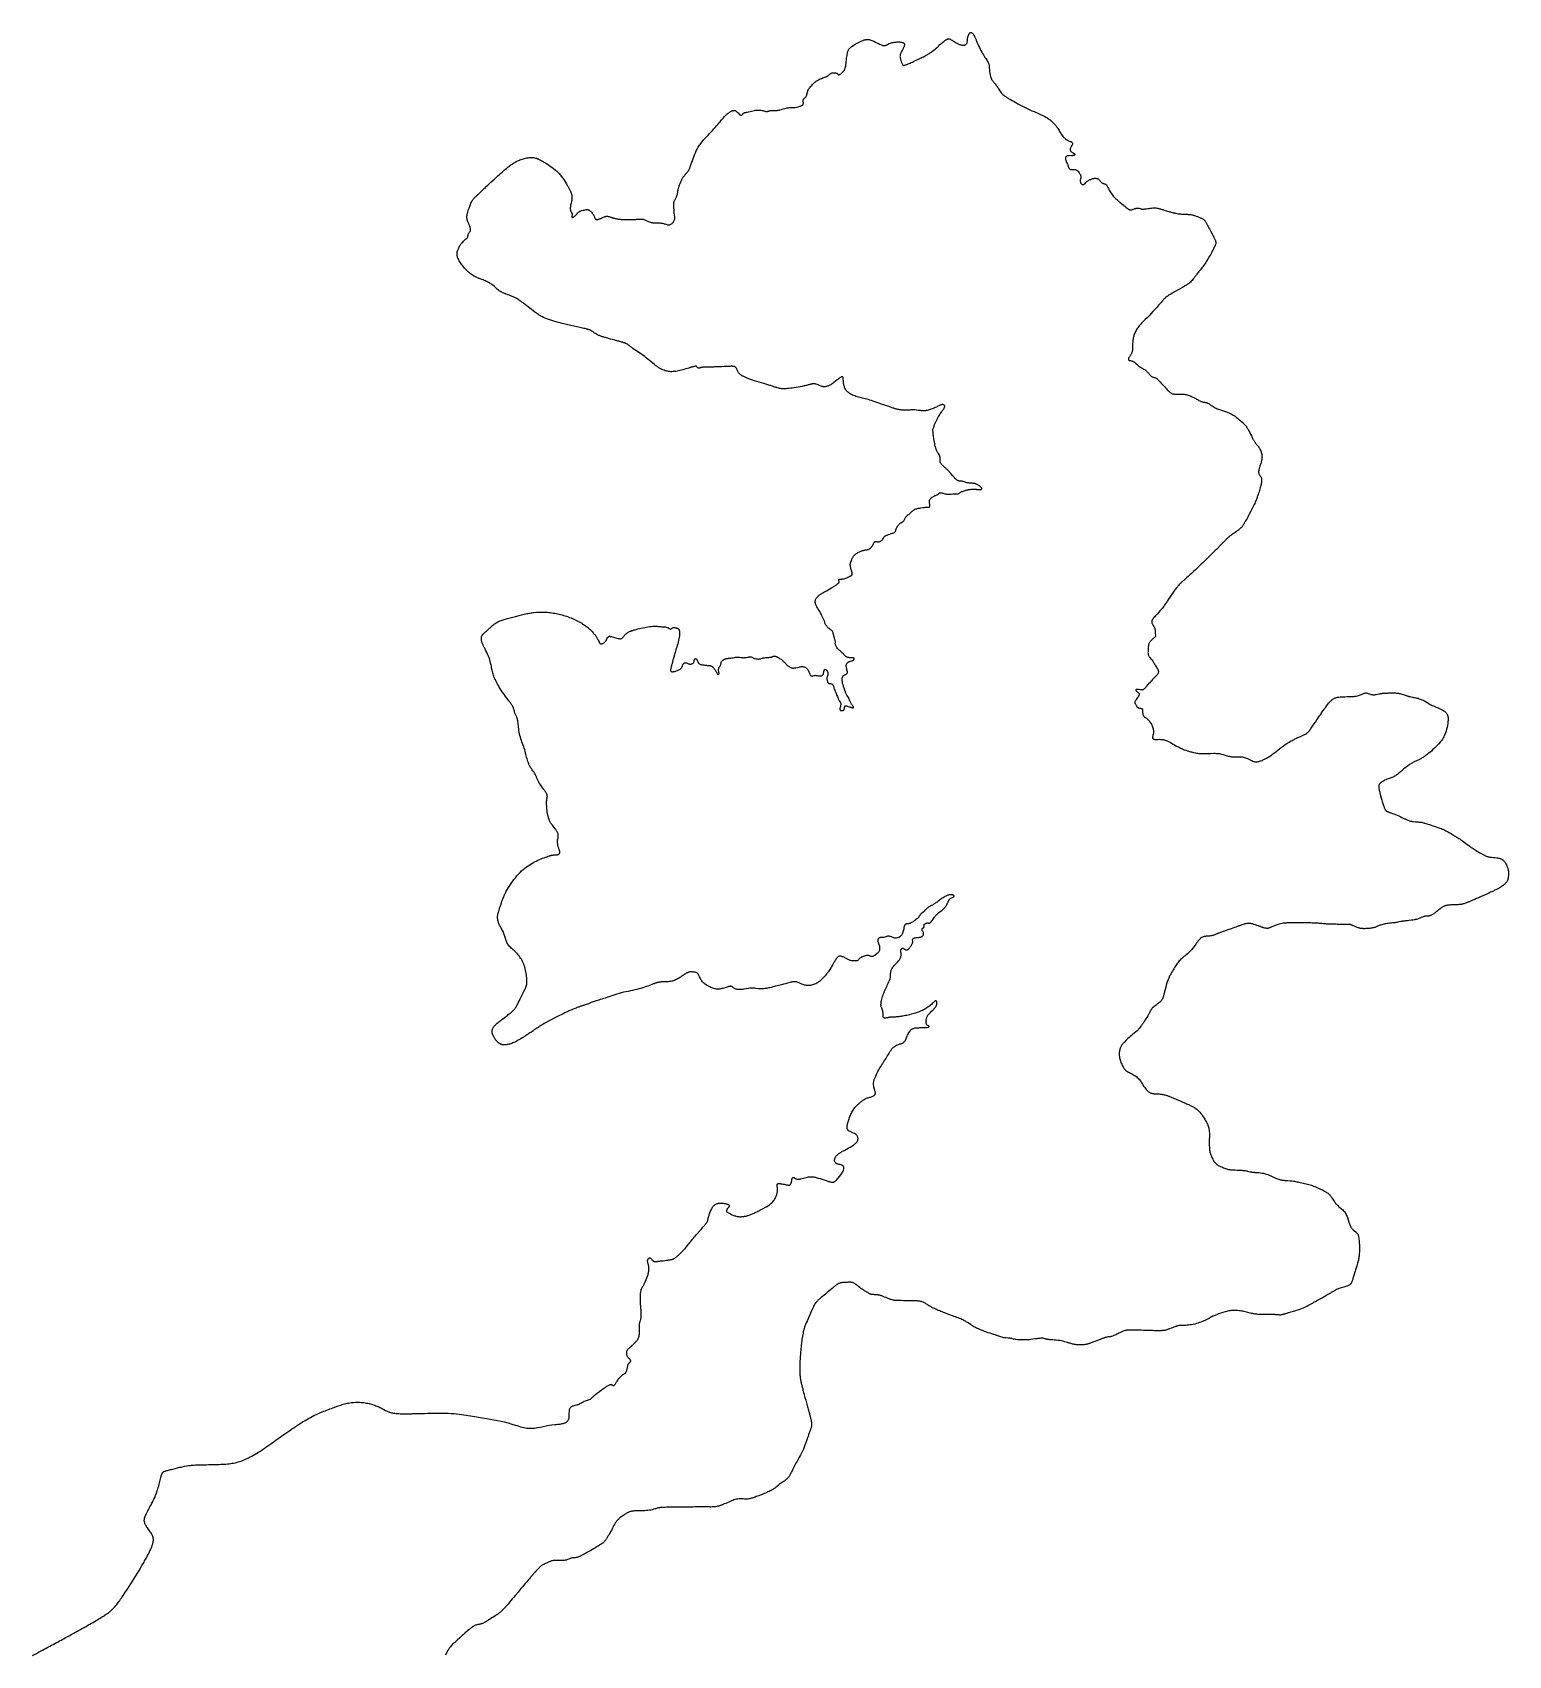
# Model space of a CAD drawing. Header units: millimetres. Extents: x -2361 to 3434, y -911 to 5460.
import ezdxf

# ---------------------------------------------------------------- set-up
doc = ezdxf.new("R2010")
doc.units = ezdxf.units.MM
doc.layers.add('180', color=7, linetype='Continuous')

msp = doc.modelspace()

# ---------------------------------------------------------------- linework, layer by layer
at = {"layer": '180', "elevation": 180}
msp.add_lwpolyline([(-2361.1, -911.2), (-2353, -906.9), (-2345.1, -902.6), (-2337.3, -898.4), (-2329.6, -894.3), (-2322.1, -890.2), (-2314.7, -886.2), (-2307.5, -882.3), (-2300.4, -878.5), (-2293.4, -874.8), (-2286.6, -871.1), (-2279.9, -867.4), (-2273.3, -863.9), (-2266.9, -860.4), (-2260.6, -857), (-2254.4, -853.6), (-2248.3, -850.3), (-2242.4, -847.1), (-2236.5, -843.9), (-2230.8, -840.8), (-2225.2, -837.8), (-2219.8, -834.8), (-2214.4, -831.9), (-2209.2, -829), (-2204.1, -826.2), (-2199, -823.4), (-2194.1, -820.8), (-2189.3, -818.1), (-2184.7, -815.5), (-2180.1, -813), (-2175.6, -810.5), (-2171.2, -808.1), (-2167, -805.7), (-2162.8, -803.4), (-2158.7, -801.1), (-2154.7, -798.9), (-2150.8, -796.7), (-2143.4, -792.5), (-2136.2, -788.4), (-2129.5, -784.6), (-2123.1, -780.9), (-2117, -777.3), (-2111.2, -774), (-2105.7, -770.7), (-2100.6, -767.6), (-2095.7, -764.7), (-2091.1, -761.8), (-2086.8, -759.1), (-2082.7, -756.5), (-2078.8, -754), (-2075.2, -751.6), (-2071.8, -749.3), (-2068.6, -747.1), (-2065.6, -745), (-2062.8, -743), (-2060.2, -741), (-2057.7, -739), (-2055.4, -737.2), (-2053.2, -735.3), (-2051.1, -733.6), (-2049.2, -731.8), (-2045.5, -728.4), (-2042.3, -725), (-2039.2, -721.6), (-2036.3, -718.2), (-2033.4, -714.7), (-2030.5, -711), (-2027.6, -707.2), (-2024.6, -703.2), (-2021.5, -699), (-2018.4, -694.7), (-2015.2, -690.3), (-2012, -685.7), (-2008.7, -681.1), (-2002.1, -671.5), (-1995.4, -661.5), (-1988.6, -651.2), (-1981.8, -640.8), (-1975.1, -630.2), (-1961.7, -608.9), (-1955.2, -598.4), (-1948.9, -588), (-1942.8, -577.9), (-1936.8, -568), (-1931.2, -558.3), (-1925.8, -549), (-1923.2, -544.5), (-1920.6, -540), (-1918.2, -535.6), (-1915.8, -531.3), (-1913.5, -527.1), (-1911.3, -523), (-1909.1, -518.9), (-1907.1, -515), (-1905.1, -511.1), (-1903.2, -507.4), (-1901.4, -503.7), (-1899.7, -500.2), (-1898.1, -496.7), (-1896.6, -493.3), (-1895.2, -490.1), (-1893.9, -487), (-1892.7, -483.9), (-1891.6, -481), (-1890.6, -478.2), (-1889.7, -475.5), (-1889, -472.9), (-1888.3, -470.5), (-1887.7, -468.1), (-1887.2, -465.8), (-1886.9, -463.6), (-1886.6, -461.5), (-1886.4, -459.5), (-1886.3, -457.6), (-1886.3, -453.9), (-1886.6, -450.5), (-1887.2, -447.2), (-1888.1, -444.2), (-1889.2, -441.3), (-1890.5, -438.4), (-1892, -435.7), (-1893.6, -432.9), (-1895.4, -430.1), (-1897.3, -427.2), (-1901.4, -421.5), (-1909.7, -409.8), (-1913.6, -404), (-1915.3, -401.2), (-1916.9, -398.4), (-1918.3, -395.7), (-1919.5, -393), (-1920.5, -390.4), (-1921.3, -387.9), (-1921.8, -385.3), (-1922, -382.8), (-1922.1, -380.1), (-1921.9, -377.4), (-1921.4, -374.5), (-1920.7, -371.6), (-1919.7, -368.4), (-1918.5, -365), (-1917, -361.3), (-1915.3, -357.4), (-1914.3, -355.3), (-1913.2, -353.2), (-1910.9, -348.6), (-1908.4, -343.7), (-1905.7, -338.6), (-1902.8, -333.2), (-1899.8, -327.5), (-1896.7, -321.7), (-1893.5, -315.6), (-1890.3, -309.4), (-1887.2, -303.1), (-1884.1, -296.7), (-1881.2, -290.2), (-1878.3, -283.6), (-1875.7, -277.1), (-1873.2, -270.5), (-1871, -263.9), (-1868.9, -257.5), (-1867, -251.1), (-1865.2, -244.9), (-1863.6, -238.8), (-1862.1, -233), (-1860.8, -227.5), (-1859.5, -222.2), (-1858.3, -217.3), (-1857.2, -212.7), (-1856.7, -210.6), (-1856.2, -208.6), (-1855.7, -206.7), (-1855.2, -204.9), (-1854.7, -203.2), (-1854.2, -201.7), (-1853.7, -200.2), (-1853.2, -198.9), (-1852.2, -196.5), (-1851.1, -194.5), (-1850, -192.8), (-1848.7, -191.4), (-1847.3, -190.2), (-1845.7, -189.2), (-1843.9, -188.3), (-1841.8, -187.6), (-1839.5, -186.8), (-1837, -186.1), (-1834, -185.4), (-1830.8, -184.5), (-1827.2, -183.6), (-1823.3, -182.6), (-1819.1, -181.5), (-1814.8, -180.4), (-1810.2, -179.2), (-1800.9, -176.8), (-1791.3, -174.5), (-1781.9, -172.2), (-1777.4, -171.1), (-1773, -170.2), (-1768.8, -169.2), (-1764.7, -168.4), (-1756.8, -166.9), (-1748.8, -165.7), (-1744.8, -165.2), (-1740.6, -164.7), (-1736.2, -164.2), (-1731.6, -163.9), (-1726.8, -163.5), (-1721.6, -163.2), (-1716.2, -163), (-1710.3, -162.8), (-1704.2, -162.6), (-1697.8, -162.4), (-1691.2, -162.3), (-1684.4, -162.1), (-1677.4, -162), (-1670.4, -161.9), (-1641.8, -161.3), (-1634.8, -161.1), (-1627.9, -160.9), (-1621.2, -160.6), (-1614.6, -160.2), (-1608.2, -159.9), (-1601.9, -159.4), (-1595.6, -158.8), (-1589.5, -158.2), (-1583.5, -157.4), (-1577.5, -156.5), (-1571.6, -155.4), (-1565.7, -154.2), (-1559.8, -152.9), (-1554, -151.3), (-1548.1, -149.6), (-1542.3, -147.7), (-1536.4, -145.6), (-1530.5, -143.2), (-1524.5, -140.7), (-1518.5, -138), (-1512.4, -135), (-1506.2, -131.8), (-1499.9, -128.4), (-1493.5, -124.9), (-1486.9, -121), (-1480.3, -117), (-1473.4, -112.8), (-1466.5, -108.3), (-1459.3, -103.6), (-1452, -98.7), (-1444.5, -93.6), (-1437, -88.3), (-1429.3, -83), (-1421.5, -77.5), (-1405.8, -66.3), (-1374.1, -43.7), (-1358.4, -32.6), (-1350.7, -27.2), (-1343, -21.9), (-1335.4, -16.7), (-1327.9, -11.6), (-1320.4, -6.7), (-1313, -1.9), (-1305.6, 2.7), (-1298.3, 7.2), (-1291.1, 11.6), (-1284, 15.7), (-1277, 19.7), (-1270, 23.5), (-1263.1, 27.1), (-1256.2, 30.5), (-1249.5, 33.8), (-1242.8, 36.8), (-1236.2, 39.7), (-1229.8, 42.5), (-1223.4, 45.1), (-1217.1, 47.6), (-1211, 50), (-1205, 52.3), (-1199, 54.6), (-1193.3, 56.7), (-1187.6, 58.8), (-1182.1, 60.9), (-1176.7, 62.9), (-1171.4, 64.9), (-1161.1, 68.6), (-1151, 72.1), (-1141, 75.2), (-1136, 76.6), (-1130.9, 77.8), (-1125.8, 79), (-1120.6, 80), (-1115.3, 80.8), (-1109.9, 81.5), (-1104.5, 82.1), (-1099, 82.5), (-1093.4, 82.8), (-1087.8, 82.9), (-1082.2, 82.9), (-1076.7, 82.8), (-1071.1, 82.5), (-1065.6, 82.1), (-1060.2, 81.5), (-1054.9, 80.8), (-1049.7, 80), (-1044.6, 79.1), (-1039.6, 78), (-1034.8, 76.8), (-1030.1, 75.6), (-1025.6, 74.2), (-1021.2, 72.7), (-1016.9, 71.2), (-1012.8, 69.6), (-1008.8, 68), (-1004.9, 66.3), (-1001.2, 64.6), (-997.6, 62.9), (-994.1, 61.1), (-990.7, 59.4), (-987.5, 57.7), (-981.3, 54.3), (-975.2, 51.1), (-969.1, 48.1), (-965.9, 46.7), (-962.6, 45.4), (-959.1, 44.2), (-955.5, 43), (-951.7, 42), (-947.7, 41.1), (-943.4, 40.3), (-938.8, 39.7), (-933.9, 39.1), (-928.7, 38.7), (-923.1, 38.4), (-917.2, 38.1), (-910.8, 37.9), (-907.5, 37.9), (-904.1, 37.9), (-900.5, 37.9), (-896.9, 37.9), (-893.1, 37.9), (-889.2, 37.9), (-885.2, 38), (-881, 38), (-876.8, 38.1), (-872.4, 38.2), (-867.8, 38.3), (-863.2, 38.4), (-858.4, 38.5), (-853.4, 38.7), (-848.3, 38.8), (-843.2, 38.9), (-832.5, 39.2), (-821.4, 39.5), (-810, 39.8), (-798.5, 40), (-786.7, 40.2), (-763.2, 40.3), (-751.4, 40.2), (-739.9, 40), (-728.5, 39.6), (-717.5, 39.1), (-712.1, 38.8), (-706.8, 38.4), (-696.5, 37.6), (-686.6, 36.6), (-677, 35.5), (-667.7, 34.3), (-658.7, 33), (-650, 31.6), (-641.5, 30.2), (-633.2, 28.8), (-625.1, 27.3), (-617.2, 25.8), (-609.4, 24.4), (-601.7, 23), (-594.1, 21.7), (-579.2, 19.2), (-564.5, 16.9), (-550, 14.5), (-535.7, 12), (-521.5, 9.2), (-514.5, 7.6), (-507.5, 5.9), (-500.5, 4), (-493.5, 2), (-479.6, -2.3), (-465.8, -6.7), (-459, -8.8), (-452.3, -10.9), (-445.6, -12.8), (-439, -14.6), (-432.5, -16.1), (-426.1, -17.4), (-419.8, -18.3), (-413.5, -19), (-407.4, -19.2), (-401.4, -19.2), (-395.5, -18.8), (-389.6, -18.2), (-383.9, -17.4), (-378.1, -16.4), (-366.8, -14.1), (-355.6, -11.6), (-344.3, -9.2), (-338.6, -8.1), (-332.9, -7.2), (-321.6, -5.7), (-310.4, -4.5), (-305, -4), (-299.8, -3.4), (-294.7, -2.9), (-289.9, -2.3), (-285.3, -1.6), (-281, -0.8), (-277, 0.1), (-273.4, 1.1), (-270.1, 2.3), (-267.2, 3.7), (-264.7, 5.2), (-262.5, 6.9), (-260.6, 8.7), (-259, 10.7), (-257.6, 12.8), (-256.5, 15), (-255.6, 17.3), (-254.9, 19.7), (-254.3, 22.2), (-253.9, 24.8), (-253.7, 27.5), (-253.5, 30.2), (-253.5, 35.8), (-253.5, 41.4), (-253.4, 46.9), (-253.2, 49.5), (-253, 52), (-252.6, 54.4), (-252, 56.7), (-251.2, 58.8), (-250.2, 60.7), (-249, 62.5), (-247.5, 64), (-245.8, 65.3), (-243.9, 66.5), (-241.8, 67.5), (-239.6, 68.5), (-237.3, 69.3), (-234.9, 70), (-230.1, 71.4), (-225.2, 72.7), (-222.9, 73.4), (-220.7, 74.1), (-218.5, 74.9), (-216.5, 75.8), (-212.7, 77.6), (-209, 79.5), (-205.5, 81.4), (-202, 83.3), (-198.4, 85.1), (-194.6, 86.7), (-190.6, 88.2), (-182.6, 90.8), (-178.8, 92.1), (-175.3, 93.4), (-173.8, 94.1), (-172.3, 94.8), (-171, 95.6), (-169.7, 96.4), (-167.4, 98.3), (-166.3, 99.3), (-165.1, 100.4), (-163.8, 101.7), (-162.3, 103.1), (-160.8, 104.6), (-159, 106.3), (-157, 108.1), (-154.7, 110.2), (-152.1, 112.4), (-149.2, 114.8), (-146, 117.3), (-142.5, 120), (-138.8, 122.8), (-135, 125.7), (-127.1, 131.4), (-123.2, 134.2), (-119.3, 136.9), (-115.6, 139.5), (-112, 141.9), (-108.7, 144.1), (-105.6, 146.1), (-104.1, 146.9), (-102.8, 147.7), (-100.3, 149.2), (-98.2, 150.3), (-96.3, 151.2), (-94.7, 152), (-93.2, 152.5), (-92, 152.8), (-91, 153.1), (-90.1, 153.1), (-89.3, 153.1), (-88.1, 152.8), (-87.1, 152.3), (-86.2, 151.7), (-84.6, 150.5), (-83.2, 149.4), (-82.5, 148.9), (-81.7, 148.5), (-81, 148.3), (-80.2, 148.2), (-79.5, 148.3), (-78.6, 148.6), (-77.8, 149.2), (-76.9, 149.9), (-75.9, 150.9), (-74.9, 152.2), (-73.8, 153.8), (-72.6, 155.7), (-71.2, 157.8), (-69.6, 160.3), (-67.9, 163.1), (-65.9, 166.2), (-63.7, 169.5), (-61.5, 172.8), (-59.1, 176.1), (-56.6, 179.2), (-54.1, 182.1), (-51.6, 184.6), (-49.1, 186.8), (-46.6, 188.8), (-44.2, 190.5), (-42, 192), (-39.9, 193.3), (-38, 194.5), (-36.3, 195.6), (-34.8, 196.7), (-33.4, 197.8), (-32.2, 199.2), (-31.1, 200.7), (-30.1, 202.6), (-29.2, 204.9), (-28.3, 207.5), (-27.4, 210.4), (-26.7, 213.3), (-25.4, 219.3), (-24.9, 222), (-24.4, 224.6), (-23.9, 226.9), (-23.5, 229), (-22.9, 230.9), (-22.3, 232.6), (-21.4, 234.2), (-20.4, 235.6), (-19.2, 236.8), (-18, 238), (-15.5, 240.1), (-14.4, 241.1), (-13.5, 242.1), (-12.9, 243.2), (-12.6, 244.3), (-12.6, 245.5), (-12.8, 246.7), (-13.3, 247.9), (-14.1, 249.2), (-15.1, 250.6), (-16.4, 252), (-17.9, 253.5), (-19.4, 255.1), (-20.9, 256.8), (-22.4, 258.6), (-23.7, 260.4), (-24.8, 262.4), (-25.8, 264.5), (-26.5, 266.7), (-27.1, 268.9), (-27.5, 271.1), (-27.9, 273.4), (-28.1, 275.6), (-28.2, 277.7), (-28.1, 279.9), (-27.9, 281.9), (-27.5, 283.9), (-26.9, 285.8), (-26, 287.6), (-24.9, 289.3), (-23.5, 291), (-22, 292.5), (-20.3, 294), (-16.8, 297), (-13.3, 300), (-9.9, 303.2), (-8.1, 304.9), (-6.3, 306.7), (-4.3, 308.6), (-2.2, 310.6), (0, 312.8), (2.3, 315), (7, 319.8), (9.2, 322.3), (11.3, 324.8), (13.3, 327.4), (15.1, 330), (16.7, 332.8), (18.2, 335.7), (19.4, 338.8), (20.4, 342.2), (21.1, 345.9), (21.7, 349.9), (22.1, 354.1), (22.3, 358.4), (22.3, 362.7), (22.3, 367), (22.2, 371.1), (22, 374.9), (21.9, 378.6), (21.8, 382), (21.8, 385.3), (21.9, 388.4), (22.2, 391.4), (22.7, 394.3), (23.4, 397.1), (24.3, 399.9), (26.1, 405.5), (27, 408.4), (27.8, 411.4), (28.4, 414.5), (28.8, 417.9), (29, 421.6), (29.1, 425.6), (29, 427.8), (29, 430.1), (28.9, 432.5), (28.7, 435), (28.6, 437.7), (28.4, 440.5), (28.2, 443.4), (27.9, 446.5), (27.4, 453), (26.8, 459.9), (26.3, 467), (25.9, 474.1), (25.6, 481.2), (25.4, 488.2), (25.4, 494.9), (25.6, 501.3), (25.7, 504.3), (25.9, 507.3), (26.2, 510.1), (26.5, 512.7), (26.8, 515.2), (27.1, 517.6), (27.5, 519.8), (28, 521.9), (28.5, 523.7), (29, 525.4), (29.5, 527), (30.1, 528.4), (31.3, 530.9), (32.6, 533.2), (35.3, 537.4), (36.7, 539.6), (38.1, 542), (39.4, 544.5), (40.7, 547.2), (43.4, 552.9), (46.1, 558.8), (48.8, 565), (51.4, 571.2), (53.7, 577.7), (55.7, 584.2), (56.5, 587.5), (57.2, 590.8), (57.8, 594.1), (58.2, 597.3), (58.6, 600.4), (58.8, 603.5), (58.9, 606.5), (58.9, 609.5), (58.8, 612.3), (58.5, 615.1), (58.1, 617.7), (57.5, 620.2), (56.9, 622.6), (56.2, 624.9), (55.6, 627.1), (55, 629.2), (54.5, 631.2), (54.1, 633.1), (53.9, 635), (53.8, 636.7), (53.9, 638.4), (54, 640), (54.3, 641.4), (54.6, 642.8), (55.1, 644), (55.6, 645.1), (56.2, 646.1), (56.9, 647), (57.6, 647.8), (58.4, 648.5), (59.3, 649.1), (60.3, 649.5), (61.4, 649.8), (62.5, 649.8), (63.7, 649.5), (65, 648.9), (65.6, 648.5), (66.3, 647.9), (67.7, 646.4), (69.2, 644.6), (70.8, 642.6), (72.5, 640.6), (74.5, 638.8), (75.6, 637.9), (76.7, 637.2), (77.8, 636.6), (79.1, 636.1), (80.4, 635.7), (81.8, 635.5), (83.3, 635.4), (84.9, 635.3), (86.6, 635.4), (88.4, 635.5), (90.4, 635.7), (92.4, 636), (94.6, 636.3), (97, 636.6), (99.5, 636.9), (102.1, 637.3), (105, 637.7), (108, 638), (114.3, 638.8), (127.6, 640.3), (134, 641.1), (137.1, 641.6), (140, 642), (142.7, 642.5), (145.3, 643), (147.7, 643.5), (149.8, 644.1), (151.8, 644.7), (153.7, 645.4), (155.5, 646.1), (157.2, 646.9), (160.5, 648.8), (162.2, 649.9), (163.9, 651.1), (165.6, 652.5), (167.5, 654), (169.4, 655.6), (171.5, 657.4), (173.7, 659.4), (176, 661.5), (178.3, 663.7), (180.8, 666), (185.8, 670.8), (190.8, 676), (195.9, 681.3), (200.7, 686.8), (205.3, 692.2), (209.8, 697.8), (214.4, 703.6), (216.8, 706.7), (219.2, 709.8), (221.8, 713), (224.5, 716.4), (227.4, 720), (230.5, 723.6), (233.7, 727.5), (237.2, 731.5), (240.8, 735.7), (244.6, 740), (260.2, 757.5), (264, 761.8), (267.7, 766), (271.1, 770), (274.4, 773.8), (277.4, 777.3), (278.7, 779), (280, 780.6), (281.2, 782.2), (282.3, 783.6), (283.3, 785), (284.2, 786.3), (285.9, 788.7), (287.2, 790.9), (288.3, 792.8), (289.1, 794.5), (289.8, 796.1), (290.3, 797.5), (290.6, 798.8), (290.9, 800), (291.2, 802.1), (291.5, 804.2), (292, 806.4), (292.5, 808.6), (293.2, 811), (294.1, 813.5), (295, 816.4), (296.1, 819.5), (297.3, 822.9), (298.6, 826.7), (300, 830.6), (301.6, 834.5), (303.2, 838.4), (305, 842.1), (306.8, 845.5), (308.8, 848.5), (310.8, 851.3), (312.9, 853.7), (315.1, 855.8), (317.3, 857.6), (319.5, 859.2), (321.8, 860.6), (324.1, 861.8), (326.6, 862.8), (329.1, 863.6), (332, 864.2), (335, 864.6), (338.4, 864.8), (342.2, 864.7), (346.2, 864.5), (350.2, 864.1), (354.3, 863.5), (358.3, 862.9), (361.9, 862.1), (363.6, 861.7), (365.2, 861.3), (366.6, 860.8), (368, 860.4), (369.2, 859.9), (370.3, 859.4), (371.3, 858.9), (372.1, 858.4), (372.9, 857.8), (373.5, 857.2), (374, 856.6), (374.3, 856), (374.6, 855.4), (374.7, 854.7), (374.7, 854), (374.6, 853.3), (374.1, 851.8), (373.2, 850.3), (372.1, 848.7), (370.8, 847), (368, 843.7), (366.7, 842), (365.6, 840.3), (364.5, 838.7), (363.7, 837.2), (363.2, 835.7), (362.9, 834.3), (363, 833), (363.4, 831.9), (364.2, 830.7), (365.4, 829.7), (366.9, 828.6), (368.7, 827.4), (371, 826.2), (373.5, 824.9), (376.3, 823.6), (379.4, 822.2), (385.8, 819.4), (392.2, 816.7), (395.3, 815.5), (398.4, 814.4), (401.6, 813.5), (405, 812.7), (408.7, 812.1), (412.6, 811.7), (414.7, 811.6), (416.9, 811.5), (419.2, 811.5), (421.5, 811.5), (424, 811.7), (426.5, 811.9), (429.1, 812.2), (431.8, 812.5), (434.5, 813), (437.3, 813.5), (440.2, 814.1), (443.1, 814.9), (446.1, 815.7), (449.1, 816.6), (452.2, 817.6), (455.3, 818.7), (458.5, 820), (461.7, 821.3), (465, 822.7), (468.4, 824.2), (471.9, 825.7), (475.5, 827.4), (479.1, 829.1), (482.9, 831), (486.8, 832.9), (490.7, 834.9), (494.8, 836.9), (499, 839.1), (507.5, 843.5), (516, 848.3), (520.1, 850.8), (524.2, 853.4), (528.2, 856), (532, 858.7), (535.7, 861.5), (539.1, 864.3), (542.3, 867.3), (545.2, 870.2), (547.9, 873.3), (550.3, 876.4), (552.4, 879.5), (554.3, 882.7), (556, 885.8), (557.5, 888.9), (558.8, 892), (559.9, 895.1), (560.8, 898.1), (561.6, 901), (562.2, 903.9), (562.7, 906.6), (563.1, 909.3), (563.3, 911.8), (563.5, 914.2), (563.6, 916.5), (563.6, 918.6), (563.5, 920.7), (563.4, 922.6), (563.2, 924.4), (562.8, 927.8), (562.4, 930.7), (562, 933.2), (561.8, 935.4), (561.8, 936.3), (561.8, 937.2), (561.9, 938), (562.1, 938.7), (562.4, 939.3), (562.8, 939.8), (563.3, 940.3), (563.9, 940.7), (564.6, 941), (565.5, 941.3), (566.5, 941.5), (567.6, 941.6), (568.9, 941.6), (570.4, 941.6), (571.9, 941.6), (573.6, 941.5), (577.2, 941.1), (581.1, 940.5), (585.2, 939.8), (589.4, 938.9), (597.9, 936.9), (602, 936.1), (603.9, 935.8), (605.8, 935.6), (607.5, 935.6), (609.2, 935.7), (610.7, 935.9), (612.1, 936.4), (613.3, 937), (614.4, 937.9), (615.3, 939), (616.1, 940.3), (616.8, 941.7), (617.4, 943.3), (618.3, 946.6), (619, 950.2), (619.5, 953.7), (620.1, 957), (620.4, 958.5), (620.8, 959.8), (621.2, 961), (621.7, 962.1), (622.1, 963), (622.7, 963.9), (623.2, 964.5), (623.8, 965.1), (624.4, 965.5), (625.1, 965.7), (625.8, 965.9), (626.5, 965.9), (627.2, 965.7), (628, 965.4), (628.8, 965), (629.7, 964.5), (631.5, 963.2), (633.7, 961.8), (636.2, 960.4), (637.5, 959.8), (639, 959.3), (640.6, 958.9), (642.4, 958.6), (644.2, 958.5), (646.2, 958.5), (648.3, 958.7), (650.6, 959), (652.9, 959.5), (655.3, 960), (660.3, 961.3), (670.6, 964.3), (675.8, 965.7), (680.9, 966.8), (686, 967.7), (688.6, 968), (691.2, 968.2), (693.9, 968.3), (696.7, 968.3), (699.6, 968.2), (702.6, 967.9), (705.7, 967.5), (709, 967), (712.5, 966.3), (716.1, 965.4), (719.8, 964.5), (723.7, 963.3), (731.6, 960.9), (739.6, 958.2), (747.4, 955.6), (751.1, 954.3), (754.7, 953), (758.1, 951.9), (761.3, 950.9), (764.3, 949.9), (767.1, 949.1), (769.6, 948.5), (772, 948), (774.1, 947.6), (776.2, 947.3), (778, 947.1), (779.8, 947.1), (781.5, 947.3), (783, 947.5), (784.5, 947.9), (786, 948.4), (787.4, 949.1), (788.8, 949.8), (790.2, 950.7), (791.5, 951.8), (794.2, 954.1), (796.9, 956.8), (799.5, 959.8), (802.2, 962.9), (807.5, 969.5), (812.7, 976.3), (815.1, 979.7), (817.4, 983.2), (819.5, 986.8), (821.2, 990.4), (822.6, 994.2), (823.2, 996), (823.7, 997.9), (824, 999.7), (824.2, 1001.5), (824.2, 1003.2), (824.1, 1004.8), (823.9, 1006.3), (823.5, 1007.8), (822.8, 1009.1), (822, 1010.3), (821, 1011.4), (819.8, 1012.3), (818.5, 1013.1), (816.9, 1013.8), (815.3, 1014.4), (813.5, 1014.9), (809.8, 1015.8), (806, 1016.6), (802.3, 1017.6), (800.5, 1018.1), (798.8, 1018.7), (797.2, 1019.3), (795.8, 1020.1), (794.4, 1020.9), (793.2, 1021.8), (792.1, 1022.8), (791.1, 1023.9), (790.2, 1025), (789.5, 1026.2), (788.9, 1027.4), (788.5, 1028.8), (788.1, 1030.1), (787.9, 1031.6), (787.9, 1033.1), (787.9, 1034.6), (788.1, 1036.2), (788.5, 1037.9), (789, 1039.5), (789.6, 1041.2), (790.3, 1042.9), (791.2, 1044.7), (792.2, 1046.4), (793.3, 1048.1), (794.6, 1049.8), (796, 1051.5), (797.5, 1053.1), (799.2, 1054.7), (800.9, 1056.3), (802.8, 1057.8), (804.8, 1059.3), (807, 1060.8), (809.2, 1062.3), (811.6, 1063.8), (814.1, 1065.3), (816.7, 1066.8), (819.4, 1068.3), (822.3, 1069.9), (825.3, 1071.5), (828.4, 1073.2), (831.6, 1074.9), (834.9, 1076.7), (841.8, 1080.5), (848.8, 1084.5), (855.7, 1088.7), (858.9, 1090.8), (862.1, 1092.9), (865, 1095.1), (867.7, 1097.2), (870.2, 1099.4), (872.4, 1101.5), (874.3, 1103.6), (875.9, 1105.7), (877.2, 1107.7), (878.2, 1109.7), (878.9, 1111.7), (879.4, 1113.6), (879.7, 1115.5), (879.8, 1117.3), (879.8, 1119), (879.6, 1120.7), (879.2, 1122.3), (878.8, 1123.9), (877.7, 1126.7), (876.4, 1129.2), (874.8, 1131.4), (873, 1133.3), (870.9, 1135.1), (868.5, 1136.7), (865.8, 1138.2), (862.7, 1139.7), (859.3, 1141.2), (852.2, 1144.3), (848.8, 1145.9), (845.6, 1147.7), (844.2, 1148.6), (842.8, 1149.5), (841.6, 1150.5), (840.5, 1151.6), (839.6, 1152.7), (838.8, 1154), (838.1, 1155.4), (837.6, 1156.9), (837.2, 1158.5), (837, 1160.4), (836.9, 1162.5), (837, 1164.7), (837.2, 1167.2), (837.6, 1170), (838.2, 1173.1), (838.9, 1176.4), (839.8, 1180), (840.8, 1183.9), (842, 1187.9), (843.3, 1192.1), (844.8, 1196.3), (846.4, 1200.7), (848.1, 1205), (849.9, 1209.4), (851.9, 1213.7), (853.9, 1217.9), (856, 1222), (858.3, 1225.9), (860.5, 1229.6), (862.9, 1233.2), (865.3, 1236.5), (867.8, 1239.6), (870.2, 1242.6), (872.7, 1245.3), (875.2, 1247.9), (877.7, 1250.4), (880.1, 1252.7), (882.4, 1254.9), (884.7, 1256.9), (887, 1258.8), (889.1, 1260.5), (891.1, 1262.2), (893, 1263.8), (894.9, 1265.2), (896.6, 1266.6), (898.3, 1267.9), (901.4, 1270.2), (904.4, 1272.1), (907.4, 1273.8), (910.4, 1275.3), (913.4, 1276.5), (916.6, 1277.6), (919.9, 1278.6), (926.4, 1280.3), (929.5, 1281.2), (932.5, 1282.2), (935.4, 1283.2), (938.1, 1284.3), (940.5, 1285.6), (942.6, 1286.9), (944.4, 1288.3), (945.9, 1289.9), (946.9, 1291.5), (947.6, 1293.3), (947.9, 1295.2), (947.9, 1297.3), (947.6, 1299.7), (947, 1302.4), (946.3, 1305.4), (945.4, 1308.8), (944.3, 1312.4), (943.3, 1316.3), (942.4, 1320.4), (941.5, 1324.5), (941, 1328.7), (940.7, 1332.8), (940.8, 1336.8), (941, 1338.9), (941.3, 1340.9), (941.7, 1343.1), (942.2, 1345.3), (942.9, 1347.5), (943.6, 1349.9), (944.5, 1352.4), (945.5, 1355), (946.6, 1357.8), (947.9, 1360.7), (949.3, 1363.8), (950.9, 1367), (952.5, 1370.4), (954.2, 1373.8), (958, 1381), (962, 1388.3), (966.1, 1395.6), (970.2, 1402.6), (972.2, 1406), (974.2, 1409.2), (976.1, 1412.4), (978, 1415.3), (981.6, 1421), (985.1, 1426.3), (988.5, 1431.4), (991.7, 1436.4), (994.8, 1441.4), (997.7, 1446.4), (1003.5, 1456.4), (1006.4, 1461.2), (1009.4, 1465.8), (1010.9, 1467.9), (1012.5, 1470), (1014.2, 1472), (1015.9, 1473.8), (1017.6, 1475.5), (1019.5, 1477.1), (1021.3, 1478.6), (1023.2, 1479.9), (1027, 1482.3), (1030.9, 1484.4), (1034.6, 1486.1), (1038.2, 1487.5), (1041.5, 1488.6), (1044.6, 1489.6), (1047.4, 1490.4), (1050, 1491.2), (1052.4, 1491.9), (1054.6, 1492.8), (1056.5, 1493.8), (1058.3, 1495), (1060, 1496.5), (1061.5, 1498.2), (1062.9, 1500.1), (1064.3, 1502.3), (1065.7, 1504.8), (1067, 1507.6), (1068.4, 1510.6), (1069.9, 1513.9), (1071.4, 1517.3), (1073, 1520.9), (1074.6, 1524.6), (1076.4, 1528.3), (1078.4, 1531.9), (1080.5, 1535.5), (1082.7, 1539), (1085.2, 1542.1), (1087.8, 1545), (1089.2, 1546.3), (1090.7, 1547.5), (1092.2, 1548.5), (1093.8, 1549.5), (1095.5, 1550.3), (1097.2, 1550.9), (1100.7, 1552), (1104.4, 1552.7), (1108, 1553.1), (1111.7, 1553.3), (1115.2, 1553.4), (1118.6, 1553.5), (1121.9, 1553.6), (1125, 1553.6), (1137.1, 1553.8), (1143.2, 1554), (1146.2, 1554.1), (1148.9, 1554.4), (1151.5, 1554.8), (1153.7, 1555.2), (1154.7, 1555.5), (1155.6, 1555.8), (1157, 1556.5), (1158, 1557.3), (1158.7, 1558.1), (1159, 1558.8), (1158.9, 1559.6), (1158.4, 1560.1), (1157.6, 1560.6), (1156.5, 1561), (1155.2, 1561.4), (1153.9, 1561.8), (1152.5, 1562.4), (1151.2, 1563.3), (1150.1, 1564.5), (1149.2, 1566.1), (1148.5, 1568), (1148, 1570.1), (1147.6, 1572.5), (1147.5, 1575.1), (1147.4, 1577.9), (1147.6, 1580.8), (1147.8, 1583.8), (1148.2, 1586.7), (1148.8, 1589.7), (1149.6, 1592.6), (1150.5, 1595.3), (1151.6, 1597.9), (1152.9, 1600.3), (1154.4, 1602.5), (1156.1, 1604.6), (1157.9, 1606.7), (1159.9, 1608.8), (1162, 1610.9), (1164.2, 1613.1), (1168.9, 1617.8), (1173.6, 1622.6), (1175.8, 1625), (1178, 1627.2), (1180, 1629.3), (1181.8, 1631.4), (1183.4, 1633.4), (1184.8, 1635.5), (1186.1, 1637.6), (1187.1, 1639.8), (1188, 1642.2), (1188.6, 1644.6), (1189, 1647.1), (1189.2, 1649.5), (1189.2, 1651.8), (1189, 1653.9), (1188.7, 1655.7), (1188.4, 1656.5), (1188.1, 1657.2), (1187.8, 1657.7), (1187.4, 1658.2), (1187, 1658.6), (1186.5, 1658.8), (1185.9, 1659), (1185.3, 1659), (1184.7, 1658.9), (1184, 1658.8), (1183.2, 1658.4), (1182.4, 1658), (1181.5, 1657.5), (1180.5, 1656.8), (1179.5, 1656), (1178.4, 1655), (1176.1, 1652.9), (1173.5, 1650.5), (1170.7, 1647.8), (1167.8, 1645), (1164.6, 1642.2), (1161.3, 1639.4), (1157.9, 1636.6), (1154.2, 1633.8), (1150.4, 1631.2), (1146.3, 1628.6), (1142, 1626), (1137.5, 1623.6), (1132.7, 1621.3), (1127.7, 1619.1), (1122.4, 1616.9), (1117, 1614.9), (1111.5, 1612.9), (1105.8, 1611), (1100, 1609.2), (1088.3, 1605.9), (1082.5, 1604.4), (1076.9, 1603), (1071.3, 1601.8), (1066, 1600.7), (1061, 1599.7), (1056.3, 1598.9), (1051.8, 1598.2), (1047.5, 1597.6), (1043.4, 1597.1), (1039.6, 1596.7), (1036, 1596.3), (1032.6, 1596), (1029.4, 1595.7), (1026.4, 1595.4), (1023.7, 1595.2), (1021.3, 1595.1), (1019.2, 1595), (1017.4, 1594.9), (1015.8, 1594.9), (1014.5, 1594.9), (1012, 1595), (1009.5, 1594.9), (1008.1, 1594.8), (1006.6, 1594.6), (1004.9, 1594.4), (1003, 1594.1), (1001, 1593.7), (998.8, 1593.2), (996.4, 1592.7), (993.9, 1592.1), (991.4, 1591.6), (988.9, 1591.2), (986.5, 1590.9), (984.4, 1590.9), (983.5, 1591), (982.6, 1591.2), (981.9, 1591.5), (981.2, 1591.9), (980.6, 1592.3), (980.1, 1592.8), (979.4, 1594), (978.8, 1595.5), (978.4, 1597.2), (978.2, 1599.1), (978.1, 1601.1), (978, 1605.5), (978, 1610), (977.7, 1614.4), (977.5, 1616.5), (977.1, 1618.5), (976.1, 1622.5), (974.7, 1626.4), (973, 1630.5), (972.1, 1632.7), (971.3, 1635.1), (970.6, 1637.8), (970.1, 1640.7), (970, 1642.3), (969.9, 1644), (970, 1645.8), (970.1, 1647.7), (970.3, 1649.6), (970.6, 1651.7), (971.3, 1656), (972.3, 1660.6), (973.6, 1665.5), (975, 1670.5), (976.6, 1675.7), (978.4, 1680.9), (980.2, 1686.3), (982.2, 1691.7), (984.3, 1697.1), (986.6, 1702.5), (988.9, 1707.8), (991.3, 1713.1), (993.7, 1718.2), (996.2, 1723.2), (998.5, 1728), (1000.6, 1732.5), (1002.5, 1736.8), (1003.4, 1738.9), (1004.1, 1740.8), (1004.8, 1742.7), (1005.4, 1744.5), (1006.3, 1747.9), (1006.9, 1751.1), (1007.4, 1754), (1007.6, 1756.6), (1007.8, 1759.1), (1007.8, 1761.4), (1007.9, 1765.7), (1008.1, 1769.9), (1008.4, 1772), (1008.8, 1774.3), (1009.4, 1776.7), (1010.3, 1779.3), (1011.5, 1782), (1012.9, 1784.9), (1014.7, 1787.9), (1016.9, 1791), (1018.1, 1792.6), (1019.5, 1794.2), (1022.4, 1797.6), (1025.6, 1801), (1028.9, 1804.3), (1032.2, 1807.7), (1035.3, 1811), (1038.1, 1814.1), (1039.4, 1815.6), (1040.5, 1817.1), (1042.5, 1819.9), (1044.2, 1822.6), (1045.6, 1825.2), (1046.6, 1827.6), (1047.4, 1830), (1048, 1832.4), (1048.5, 1834.7), (1048.8, 1836.9), (1048.9, 1839.2), (1049, 1841.5), (1048.8, 1846), (1048.3, 1850.5), (1048.1, 1852.7), (1048, 1854.8), (1048, 1856.8), (1048.2, 1858.7), (1048.7, 1860.3), (1049.4, 1861.7), (1050.3, 1862.8), (1051.3, 1863.8), (1052.4, 1864.5), (1053.5, 1865), (1054.6, 1865.3), (1055.5, 1865.4), (1056.4, 1865.4), (1057.2, 1865.1), (1058, 1864.7), (1058.9, 1864.2), (1059.8, 1863.6), (1061, 1862.8), (1062.3, 1862), (1063.8, 1861.2), (1065.5, 1860.4), (1067.2, 1859.7), (1068.9, 1859.2), (1070.6, 1858.9), (1072.2, 1858.9), (1073.7, 1859.2), (1075.2, 1859.8), (1076.6, 1860.6), (1078, 1861.8), (1079.4, 1863.2), (1080.8, 1864.8), (1082.3, 1866.6), (1083.7, 1868.6), (1085.2, 1870.7), (1088, 1875.2), (1090.6, 1879.7), (1091.7, 1881.9), (1092.7, 1883.9), (1093.6, 1885.8), (1094.3, 1887.5), (1094.8, 1889.1), (1095, 1890.5), (1095, 1891.6), (1094.8, 1892.6), (1094.5, 1893.5), (1094.1, 1894.2), (1093.3, 1895.7), (1093, 1896.5), (1093, 1897.3), (1093.1, 1898.3), (1093.4, 1899.2), (1093.9, 1900.2), (1094.5, 1901.2), (1095.4, 1902.2), (1096.5, 1903.1), (1097.7, 1903.9), (1099.1, 1904.6), (1100.6, 1905.3), (1102.2, 1905.8), (1105.4, 1906.7), (1108.5, 1907.1), (1111.6, 1907.4), (1114.7, 1907.6), (1118, 1908), (1121.4, 1908.6), (1124.9, 1909.4), (1128.2, 1910.6), (1129.8, 1911.2), (1131.3, 1912), (1132.7, 1912.9), (1133.9, 1913.9), (1135, 1915), (1135.8, 1916.3), (1136.5, 1917.7), (1136.9, 1919.2), (1137.2, 1920.8), (1137.2, 1922.4), (1137.1, 1923.9), (1136.9, 1925.4), (1136.5, 1926.8), (1136, 1928.1), (1134.7, 1930.6), (1133.5, 1933), (1132.3, 1935.5), (1131.6, 1938.1), (1131.3, 1939.3), (1131.2, 1940.4), (1131.2, 1941.4), (1131.3, 1942.2), (1131.6, 1942.8), (1132, 1943.3), (1133, 1944), (1134.2, 1944.5), (1135.5, 1945.2), (1136.8, 1946.1), (1138, 1947.2), (1138.5, 1947.9), (1138.9, 1948.6), (1139.5, 1950.3), (1139.7, 1952), (1139.6, 1952.9), (1139.5, 1953.7), (1139, 1955.1), (1138.7, 1956.5), (1138.6, 1957.1), (1138.8, 1957.7), (1139.2, 1958.3), (1139.7, 1958.9), (1140.4, 1959.5), (1141.2, 1960.1), (1143, 1961.2), (1145, 1962.3), (1147, 1963.4), (1149.1, 1964.2), (1151.1, 1964.8), (1153.1, 1965), (1154.9, 1964.8), (1156.6, 1964.4), (1158.1, 1963.7), (1158.9, 1963.5), (1159.8, 1963.4), (1160.7, 1963.6), (1161.8, 1964.1), (1163, 1964.9), (1164.3, 1966), (1165.7, 1967.4), (1167.2, 1968.9), (1170, 1972.4), (1172.6, 1976), (1177.4, 1983.2), (1179.8, 1987), (1181.1, 1989), (1182.6, 1991), (1184.2, 1993.1), (1186, 1995.2), (1188.1, 1997.4), (1190.5, 1999.7), (1193.1, 2002), (1196, 2004.3), (1202.2, 2009), (1208.5, 2013.7), (1211.5, 2016.2), (1214.3, 2018.6), (1217, 2021.1), (1219.6, 2023.8), (1221.9, 2026.5), (1224.2, 2029.5), (1226.2, 2032.7), (1228.1, 2036.1), (1229.9, 2039.7), (1231.6, 2043.3), (1233.2, 2046.7), (1234.7, 2050), (1236.2, 2052.9), (1236.9, 2054.2), (1237.7, 2055.4), (1238.5, 2056.4), (1239.2, 2057.4), (1240.8, 2059), (1242.4, 2060.3), (1244, 2061.4), (1247.4, 2063.2), (1251.1, 2064.9), (1252.8, 2065.8), (1254.3, 2066.7), (1255.7, 2067.6), (1256.6, 2068.5), (1257, 2069), (1257.2, 2069.5), (1257.4, 2069.9), (1257.4, 2070.4), (1257.1, 2071.3), (1256.4, 2072.2), (1255.4, 2073), (1254.1, 2073.7), (1252.4, 2074.3), (1250.5, 2074.7), (1248.4, 2075), (1246.1, 2075.1), (1243.6, 2075.1), (1241, 2074.9), (1238.3, 2074.5), (1235.5, 2073.9), (1232.7, 2073.1), (1229.9, 2072.1), (1227, 2070.9), (1224, 2069.4), (1220.8, 2067.8), (1217.6, 2065.9), (1214.2, 2063.8), (1210.7, 2061.5), (1203.5, 2056.5), (1199.9, 2054), (1196.5, 2051.5), (1193.2, 2049.1), (1190.1, 2046.8), (1187.2, 2044.7), (1184.4, 2042.7), (1181.8, 2040.8), (1179.3, 2039.1), (1176.8, 2037.6), (1174.5, 2036.2), (1172.2, 2034.9), (1169.9, 2033.7), (1167.8, 2032.6), (1165.7, 2031.5), (1163.7, 2030.5), (1161.9, 2029.5), (1158.5, 2027.5), (1155.3, 2025.3), (1153.6, 2024.1), (1151.9, 2022.7), (1150.1, 2021.1), (1148.2, 2019.4), (1146.1, 2017.5), (1144, 2015.6), (1139.6, 2011.5), (1135.1, 2007.4), (1130.8, 2003.5), (1128.9, 2001.7), (1127, 1999.9), (1125.4, 1998.2), (1124, 1996.6), (1122.9, 1995.1), (1122, 1993.6), (1120.5, 1990.9), (1119.1, 1988.4), (1118.3, 1987.3), (1117.4, 1986.1), (1116.4, 1985), (1115.3, 1983.9), (1114, 1982.7), (1112.7, 1981.6), (1111.2, 1980.4), (1109.6, 1979.1), (1106.1, 1976.6), (1102.6, 1974), (1099.2, 1971.7), (1096, 1969.6), (1093.1, 1967.8), (1090.2, 1966.1), (1087.2, 1964.5), (1084.2, 1963.1), (1081.2, 1962), (1078.3, 1961.2), (1075.6, 1960.8), (1073, 1960.6), (1070.8, 1960.5), (1068.8, 1960.4), (1068, 1960.2), (1067.1, 1959.9), (1066.3, 1959.5), (1065.5, 1958.9), (1064.7, 1958.1), (1063.9, 1957.2), (1063.1, 1956), (1062.4, 1954.7), (1061.7, 1953.3), (1061.2, 1951.7), (1060.7, 1950.1), (1060.3, 1948.3), (1059.7, 1944.5), (1059.1, 1940.5), (1058.5, 1936.4), (1057.6, 1932.4), (1056.4, 1928.3), (1054.9, 1924.3), (1053, 1920.4), (1051.9, 1918.6), (1050.8, 1916.8), (1049.6, 1915.2), (1048.4, 1913.7), (1047.1, 1912.4), (1045.8, 1911.2), (1044.4, 1910.2), (1042.9, 1909.3), (1041.4, 1908.5), (1039.7, 1907.8), (1038, 1907.1), (1036.1, 1906.5), (1032.1, 1905.6), (1030.1, 1905.2), (1028.1, 1905), (1026.2, 1905), (1024.3, 1905.1), (1022.6, 1905.4), (1020.9, 1905.8), (1017.6, 1906.9), (1014.4, 1908.2), (1011, 1909.6), (1007.6, 1910.9), (1004.2, 1911.8), (1002.4, 1912.1), (1000.7, 1912.3), (998.9, 1912.4), (997, 1912.3), (995.2, 1912.1), (993.2, 1911.8), (991.2, 1911.3), (989.2, 1910.7), (984.9, 1909.4), (980.8, 1908), (978.8, 1907.5), (977, 1907.2), (975.3, 1907), (973.7, 1907), (970.7, 1907.1), (967.8, 1907.2), (966.4, 1907), (965, 1906.8), (963.6, 1906.3), (962.3, 1905.8), (961.1, 1905), (960.1, 1904), (959.2, 1902.9), (958.5, 1901.5), (957.9, 1899.9), (957.6, 1898.2), (957.4, 1896.5), (957.4, 1894.6), (957.6, 1892.8), (958, 1891), (958.5, 1889.2), (959.1, 1887.4), (960.5, 1883.9), (961.8, 1880.4), (962.8, 1876.9), (963.6, 1873.3), (964.2, 1869.5), (964.6, 1865.5), (964.8, 1863.5), (964.8, 1861.6), (964.7, 1859.6), (964.4, 1857.7), (963.9, 1855.9), (963.2, 1854.2), (962.2, 1852.6), (961.1, 1851), (959.8, 1849.5), (958.3, 1848), (956.7, 1846.5), (954.9, 1845), (951.2, 1841.8), (947.3, 1838.8), (945.4, 1837.4), (943.5, 1836.2), (941.7, 1835.1), (940, 1834.2), (938.3, 1833.5), (936.7, 1833), (935.2, 1832.7), (933.7, 1832.7), (932.2, 1832.9), (930.7, 1833.3), (927.8, 1834.5), (924.6, 1835.9), (922.8, 1836.4), (920.9, 1836.8), (918.9, 1836.9), (916.7, 1836.9), (914.3, 1836.7), (911.8, 1836.4), (909.2, 1835.9), (906.4, 1835.2), (903.4, 1834.3), (900.4, 1833.4), (897.5, 1832.2), (894.6, 1831), (892, 1829.6), (889.6, 1828.2), (887.6, 1826.6), (886, 1825), (884.6, 1823.3), (883.4, 1821.8), (882.2, 1820.3), (881, 1818.9), (879.7, 1817.8), (878.1, 1817), (876.3, 1816.4), (874.3, 1815.9), (872.1, 1815.7), (869.8, 1815.6), (867.3, 1815.5), (864.7, 1815.6), (859.3, 1815.8), (856.5, 1816.1), (853.8, 1816.5), (851.1, 1817), (848.5, 1817.7), (846, 1818.6), (843.6, 1819.7), (841.3, 1821), (838.8, 1822.4), (836.4, 1823.8), (833.8, 1825.3), (831, 1826.8), (828, 1828.3), (824.9, 1829.7), (821.7, 1831), (818.6, 1832.2), (815.7, 1833.2), (813, 1833.9), (811.7, 1834.2), (810.5, 1834.4), (808.4, 1834.6), (806.5, 1834.5), (804.8, 1834), (803.1, 1833.3), (801.5, 1832.2), (799.9, 1830.8), (798.3, 1829), (796.5, 1826.9), (794.7, 1824.4), (792.8, 1821.8), (790.9, 1818.8), (788.9, 1815.7), (786.9, 1812.4), (784.8, 1809), (780.6, 1801.9), (776.5, 1794.8), (774.5, 1791.3), (772.6, 1788), (768.6, 1781.5), (766.4, 1778.1), (764, 1774.5), (762.6, 1772.6), (761.2, 1770.6), (759.6, 1768.5), (758, 1766.4), (756.2, 1764.1), (754.3, 1761.8), (750.3, 1757), (746, 1752.1), (741.5, 1747.3), (736.8, 1742.7), (732.1, 1738.4), (729.7, 1736.5), (727.4, 1734.7), (725, 1733), (722.7, 1731.4), (720.4, 1729.9), (718.1, 1728.6), (713.6, 1726.2), (709.3, 1724.2), (705.1, 1722.5), (701.2, 1721.2), (697.4, 1720.1), (693.8, 1719.3), (690.4, 1718.8), (687, 1718.6), (683.7, 1718.6), (680.4, 1718.8), (677, 1719.3), (673.6, 1720), (670.2, 1720.9), (666.7, 1721.9), (663.2, 1723.2), (659.7, 1724.5), (656.1, 1726), (648.9, 1729.1), (645.2, 1730.5), (641.6, 1731.8), (637.9, 1732.9), (634.2, 1733.6), (632.4, 1733.8), (630.5, 1733.9), (626.8, 1733.9), (623.1, 1733.4), (619.3, 1732.7), (615.4, 1731.8), (611.6, 1730.7), (603.6, 1728.4), (595.4, 1726), (587.2, 1723.8), (579, 1721.7), (563, 1718.2), (555, 1716.2), (546.9, 1714), (538.4, 1711.7), (534.1, 1710.5), (529.6, 1709.5), (524.9, 1708.5), (520.1, 1707.7), (515.1, 1707.1), (510.1, 1706.6), (504.9, 1706.3), (499.8, 1706.2), (494.6, 1706.3), (489.4, 1706.6), (479.1, 1707.6), (474, 1708.1), (469, 1708.5), (464.1, 1708.8), (459.2, 1708.7), (454.5, 1708.3), (449.8, 1707.7), (440.7, 1705.9), (431.7, 1704.2), (427.2, 1703.5), (422.7, 1703.1), (418.4, 1702.9), (414.2, 1702.9), (410.2, 1703.2), (406.5, 1703.6), (404.8, 1704), (403.1, 1704.3), (401.6, 1704.8), (400.2, 1705.3), (397.5, 1706.4), (395.2, 1707.7), (393.2, 1709), (391.4, 1710.3), (389.7, 1711.6), (388.1, 1712.8), (386.6, 1713.9), (385, 1714.8), (383.3, 1715.4), (381.4, 1715.8), (380.3, 1715.9), (379.2, 1715.9), (377.9, 1715.8), (376.5, 1715.6), (375, 1715.4), (373.4, 1715), (371.7, 1714.6), (369.8, 1714.1), (365.9, 1712.9), (361.8, 1711.6), (353.4, 1708.9), (349.3, 1707.7), (345.4, 1706.7), (341.7, 1705.9), (338.1, 1705.3), (334.6, 1704.9), (331.2, 1704.7), (327.8, 1704.7), (324.5, 1705), (321, 1705.4), (317.5, 1706.1), (313.9, 1707), (310.1, 1708.3), (306.2, 1709.8), (301.9, 1711.6), (297.5, 1713.8), (292.8, 1716.2), (288.2, 1718.9), (283.6, 1721.7), (279.3, 1724.7), (277.3, 1726.2), (275.4, 1727.7), (273.6, 1729.2), (271.9, 1730.8), (270.4, 1732.3), (269, 1733.8), (266.5, 1736.8), (264.4, 1739.9), (262.6, 1743), (261, 1746.1), (258, 1752.5), (256.6, 1755.7), (255.1, 1758.9), (253.4, 1761.8), (251.7, 1764.4), (250.8, 1765.6), (249.8, 1766.7), (248.8, 1767.6), (247.7, 1768.5), (246.6, 1769.2), (245.4, 1769.8), (242.9, 1770.7), (240.3, 1771.3), (237.7, 1771.7), (232.5, 1772), (230.1, 1772.1), (227.8, 1772.2), (223.5, 1772.4), (221.4, 1772.3), (219.3, 1772.1), (217.1, 1771.8), (214.8, 1771.2), (212.5, 1770.4), (210.1, 1769.4), (207.7, 1768.3), (205.2, 1766.9), (202.6, 1765.4), (200, 1763.7), (197.4, 1761.9), (194.6, 1759.9), (191.8, 1757.9), (188.8, 1755.8), (185.7, 1753.6), (182.4, 1751.3), (179, 1749.1), (175.4, 1746.9), (171.6, 1744.7), (167.7, 1742.7), (163.8, 1740.8), (159.8, 1739.1), (155.7, 1737.7), (151.5, 1736.5), (147.4, 1735.5), (143.2, 1734.8), (139.1, 1734.2), (135, 1733.7), (130.9, 1733.4), (126.9, 1733.2), (123, 1733.1), (119.2, 1733), (115.6, 1732.9), (112.1, 1732.9), (108.9, 1732.9), (105.9, 1732.8), (103.1, 1732.7), (100.5, 1732.4), (97.8, 1732), (94.9, 1731.4), (93.3, 1731), (91.7, 1730.6), (89.9, 1730), (88, 1729.4), (86, 1728.7), (83.8, 1727.9), (81.4, 1727.1), (79, 1726.1), (76.4, 1725.1), (73.6, 1724.1), (70.8, 1723), (67.9, 1721.8), (61.7, 1719.5), (55.2, 1717), (48.5, 1714.6), (41.6, 1712.3), (34.5, 1710), (27.1, 1707.7), (19.5, 1705.6), (11.7, 1703.6), (3.5, 1701.6), (-4.9, 1699.7), (-13.6, 1697.9), (-22.5, 1696.1), (-40.5, 1692.4), (-49.4, 1690.4), (-58.2, 1688.1), (-66.8, 1685.7), (-75.2, 1683), (-83.3, 1680.3), (-91.1, 1677.5), (-98.7, 1674.8), (-106, 1672.2), (-112.9, 1669.8), (-119.5, 1667.6), (-125.8, 1665.5), (-131.8, 1663.7), (-137.4, 1662), (-142.7, 1660.4), (-147.7, 1658.8), (-152.3, 1657.3), (-156.6, 1655.9), (-160.5, 1654.5), (-164.2, 1653.1), (-167.5, 1651.8), (-170.6, 1650.6), (-173.5, 1649.5), (-176.1, 1648.4), (-178.6, 1647.3), (-181.1, 1646.3), (-183.8, 1645.3), (-186.6, 1644.2), (-189.9, 1643.1), (-191.7, 1642.6), (-193.6, 1642), (-195.6, 1641.4), (-197.8, 1640.7), (-200.1, 1640), (-202.5, 1639.3), (-205.1, 1638.5), (-207.8, 1637.6), (-210.6, 1636.7), (-213.6, 1635.7), (-216.8, 1634.6), (-220.1, 1633.4), (-223.5, 1632.1), (-227.1, 1630.7), (-230.8, 1629.3), (-234.7, 1627.7), (-238.7, 1626), (-242.9, 1624.2), (-247.2, 1622.3), (-251.7, 1620.3), (-256.2, 1618.3), (-260.9, 1616.1), (-265.7, 1613.9), (-270.7, 1611.6), (-275.7, 1609.2), (-280.9, 1606.7), (-286.1, 1604.1), (-291.5, 1601.5), (-302.5, 1596.1), (-313.6, 1590.4), (-324.8, 1584.6), (-335.8, 1578.7), (-346.7, 1572.6), (-351.9, 1569.6), (-357.1, 1566.6), (-362.1, 1563.6), (-367, 1560.5), (-371.7, 1557.5), (-376.3, 1554.6), (-380.8, 1551.6), (-385.1, 1548.7), (-389.3, 1545.9), (-393.4, 1543.1), (-397.4, 1540.4), (-401.2, 1537.7), (-405, 1535.2), (-408.6, 1532.7), (-412.1, 1530.3), (-415.5, 1528), (-418.8, 1525.9), (-421.9, 1523.8), (-425, 1521.8), (-428, 1519.9), (-430.9, 1518.1), (-433.7, 1516.4), (-439.1, 1513.1), (-444.2, 1510.1), (-449.1, 1507.2), (-453.8, 1504.5), (-458.2, 1501.9), (-462.6, 1499.5), (-466.8, 1497.2), (-470.9, 1495.2), (-475, 1493.4), (-479, 1491.8), (-483, 1490.5), (-487, 1489.4), (-490.8, 1488.5), (-494.5, 1487.7), (-497.9, 1487.1), (-501.1, 1486.6), (-504, 1486.2), (-506.6, 1485.9), (-509.1, 1485.8), (-511.4, 1485.8), (-513.7, 1486), (-516.1, 1486.4), (-518.7, 1487.1), (-521.4, 1488.1), (-524.3, 1489.3), (-527.2, 1490.9), (-530.2, 1492.8), (-533.1, 1494.9), (-535.9, 1497.4), (-538.5, 1500.1), (-540.9, 1503), (-543.1, 1506.2), (-545, 1509.3), (-546.8, 1512.4), (-548.5, 1515.4), (-549.9, 1518.2), (-551.3, 1520.7), (-552.4, 1522.9), (-553.5, 1524.8), (-554.4, 1526.7), (-555.1, 1528.4), (-555.7, 1530), (-556.2, 1531.6), (-556.5, 1533.3), (-556.7, 1535), (-556.8, 1536.7), (-556.7, 1538.5), (-556.6, 1540.4), (-556.3, 1542.4), (-555.9, 1544.4), (-555.3, 1546.6), (-554.7, 1548.8), (-553.8, 1551), (-552.8, 1553.2), (-551.6, 1555.4), (-550.1, 1557.6), (-548.4, 1559.7), (-546.4, 1561.8), (-544.2, 1563.9), (-541.8, 1566.1), (-539.2, 1568.3), (-536.3, 1570.7), (-533.3, 1573.2), (-530.1, 1575.8), (-526.7, 1578.6), (-523.2, 1581.5), (-515.8, 1587.3), (-508.2, 1593.3), (-500.5, 1599.1), (-496.8, 1601.9), (-493.1, 1604.7), (-489.6, 1607.3), (-486.3, 1609.9), (-483.2, 1612.4), (-480.3, 1614.8), (-477.6, 1617.2), (-475, 1619.6), (-472.5, 1622.1), (-470.2, 1624.7), (-467.9, 1627.4), (-465.8, 1630.2), (-463.7, 1633.2), (-461.7, 1636.3), (-459.8, 1639.6), (-457.9, 1643), (-456.1, 1646.6), (-454.3, 1650.4), (-450.7, 1658.2), (-447, 1666.3), (-443.1, 1674.4), (-439, 1682.5), (-434.9, 1690.3), (-430.8, 1697.8), (-428.9, 1701.5), (-427, 1705.1), (-425.3, 1708.7), (-423.8, 1712.4), (-422.5, 1716.1), (-421.4, 1720), (-420.6, 1724), (-420.1, 1728.2), (-419.9, 1732.7), (-419.9, 1737.5), (-420.1, 1742.5), (-420.6, 1747.9), (-420.9, 1750.8), (-421.2, 1753.7), (-422.1, 1759.9), (-423.1, 1766.3), (-424.2, 1772.9), (-425.5, 1779.5), (-427, 1786), (-428.6, 1792.2), (-429.5, 1795.2), (-430.4, 1798), (-432.4, 1803.4), (-434.5, 1808.5), (-436.7, 1813.2), (-439.2, 1817.8), (-441.8, 1822.2), (-444.6, 1826.5), (-447.6, 1830.7), (-450.8, 1834.9), (-454.1, 1839.1), (-457.6, 1843.2), (-461.2, 1847.2), (-464.9, 1851), (-468.7, 1854.6), (-472.5, 1858.1), (-476.3, 1861.5), (-479.9, 1864.7), (-483.5, 1867.9), (-486.8, 1871.1), (-489.8, 1874.3), (-492.4, 1877.6), (-494.7, 1880.9), (-496.7, 1884.4), (-498.4, 1887.9), (-500, 1891.6), (-501.4, 1895.4), (-502.6, 1899.3), (-505.1, 1907.4), (-507.5, 1915.6), (-508.9, 1919.7), (-510.3, 1923.6), (-511.8, 1927.4), (-513.5, 1931), (-515.3, 1934.4), (-517.1, 1937.7), (-520.8, 1944.1), (-524.2, 1950.2), (-527.2, 1956.2), (-528.5, 1959.1), (-529.8, 1962.1), (-530.9, 1965), (-531.9, 1967.9), (-532.9, 1970.8), (-533.6, 1973.7), (-534.3, 1976.6), (-534.8, 1979.4), (-535.2, 1982.2), (-535.4, 1984.8), (-535.5, 1987.4), (-535.4, 1990), (-535.1, 1992.6), (-534.6, 1995.4), (-534, 1998.5), (-533.6, 2000.2), (-533.1, 2002), (-532.6, 2003.9), (-532.1, 2005.9), (-531.5, 2008.1), (-530.8, 2010.4), (-530.1, 2012.8), (-529.4, 2015.3), (-527.8, 2020.5), (-526.1, 2026), (-524.3, 2031.8), (-520.4, 2043.5), (-518.4, 2049.5), (-516.2, 2055.6), (-513.7, 2061.9), (-511.1, 2068.3), (-509.6, 2071.6), (-508.1, 2075), (-506.4, 2078.5), (-504.7, 2082), (-502.8, 2085.6), (-500.9, 2089.2), (-496.7, 2096.7), (-492.1, 2104.4), (-487.2, 2112.1), (-482.1, 2119.9), (-476.7, 2127.5), (-471, 2135), (-465.2, 2142.3), (-459.3, 2149.4), (-453.2, 2156.2), (-447, 2162.6), (-440.7, 2168.7), (-434.4, 2174.4), (-428.1, 2179.7), (-421.8, 2184.6), (-415.4, 2189.1), (-409.1, 2193.3), (-402.7, 2197.3), (-396.3, 2200.9), (-389.9, 2204.3), (-383.4, 2207.6), (-377.1, 2210.6), (-370.7, 2213.5), (-364.6, 2216.1), (-358.6, 2218.5), (-352.8, 2220.8), (-347.3, 2222.8), (-342.1, 2224.6), (-337.3, 2226.2), (-332.7, 2227.6), (-330.6, 2228.3), (-328.6, 2228.8), (-326.6, 2229.4), (-324.8, 2229.8), (-323.1, 2230.2), (-321.4, 2230.6), (-319.9, 2230.9), (-318.5, 2231.1), (-315.8, 2231.5), (-313.5, 2231.8), (-311.5, 2231.9), (-309.6, 2232), (-306.2, 2232.1), (-303.1, 2232.2), (-300.3, 2232.5), (-299, 2232.8), (-297.9, 2233.1), (-296.8, 2233.4), (-295.8, 2233.9), (-294.9, 2234.4), (-294.1, 2235), (-293.3, 2235.7), (-292.7, 2236.5), (-292, 2237.3), (-291.5, 2238.3), (-291.1, 2239.3), (-290.7, 2240.4), (-290.6, 2241.6), (-290.5, 2242.9), (-290.7, 2244.3), (-291, 2245.8), (-291.5, 2247.4), (-292.1, 2249.1), (-292.8, 2251), (-293.6, 2253), (-294.5, 2255.3), (-295.3, 2257.9), (-296.1, 2260.6), (-296.8, 2263.5), (-298.1, 2269.5), (-298.7, 2272.4), (-299.2, 2275.1), (-299.5, 2277.6), (-299.8, 2279.8), (-300, 2281.9), (-300.1, 2283.8), (-300, 2285.6), (-299.9, 2287.4), (-299.4, 2290.8), (-298.6, 2294.3), (-297.8, 2298), (-297.5, 2300), (-297.2, 2302.1), (-297, 2304.3), (-296.9, 2306.5), (-297, 2308.8), (-297.2, 2311.1), (-297.5, 2313.4), (-298, 2315.6), (-298.7, 2317.8), (-299.6, 2319.9), (-300.6, 2322), (-301.8, 2324.2), (-303.2, 2326.5), (-304.8, 2328.8), (-306.6, 2331.4), (-308.6, 2334), (-312.8, 2339.6), (-317.2, 2345.2), (-319.4, 2347.9), (-321.4, 2350.4), (-323.3, 2352.9), (-325.1, 2355.3), (-326.8, 2357.7), (-328.3, 2360.1), (-329.7, 2362.6), (-331, 2365.3), (-332.1, 2368.1), (-333.2, 2371), (-335, 2377.1), (-336.5, 2383.1), (-338, 2388.9), (-338.6, 2391.9), (-339.3, 2395.1), (-339.9, 2398.7), (-340.2, 2400.6), (-340.5, 2402.6), (-340.7, 2404.8), (-341, 2407.2), (-341.3, 2409.6), (-341.5, 2412.2), (-341.9, 2417.7), (-342.3, 2423.4), (-342.6, 2429), (-342.7, 2434.3), (-342.7, 2436.9), (-342.7, 2439.2), (-342.6, 2441.5), (-342.5, 2443.5), (-342.3, 2445.4), (-342.2, 2447.1), (-342, 2448.7), (-341.7, 2450.2), (-341.3, 2452.8), (-340.8, 2455.1), (-340.4, 2457.2), (-340, 2459.2), (-339.8, 2461.2), (-339.9, 2463.4), (-340, 2464.5), (-340.3, 2465.7), (-340.6, 2466.9), (-341.1, 2468.3), (-341.6, 2469.7), (-342.4, 2471.3), (-343.2, 2473), (-344.3, 2474.8), (-345.5, 2476.7), (-346.9, 2478.8), (-348.4, 2481), (-350.1, 2483.4), (-351.9, 2485.8), (-353.8, 2488.4), (-357.8, 2493.8), (-361.9, 2499.4), (-365.9, 2505.1), (-369.6, 2510.9), (-371.4, 2513.8), (-373, 2516.7), (-375.8, 2522.3), (-378.4, 2527.7), (-380.6, 2532.8), (-382.7, 2537.6), (-383.6, 2539.8), (-384.5, 2542), (-385.4, 2544), (-386.3, 2545.9), (-387.2, 2547.6), (-388, 2549.3), (-389.7, 2552.3), (-391.3, 2554.9), (-392.9, 2557.4), (-396.2, 2561.7), (-399.6, 2566), (-401.3, 2568.3), (-403.1, 2570.8), (-404.9, 2573.6), (-406.8, 2576.7), (-407.7, 2578.4), (-408.6, 2580.2), (-409.6, 2582.2), (-410.5, 2584.2), (-412.4, 2588.6), (-414.3, 2593.3), (-416.1, 2598.4), (-417.8, 2603.7), (-419.5, 2609.2), (-421, 2614.8), (-423.9, 2626.4), (-426.8, 2638.4), (-428.5, 2644.4), (-430.4, 2650.5), (-432.4, 2656.6), (-434.7, 2662.7), (-439.4, 2675.1), (-441.6, 2681.4), (-443.8, 2687.8), (-445.7, 2694.3), (-447.4, 2700.9), (-448.8, 2707.5), (-450.1, 2714.1), (-451.1, 2720.5), (-452.1, 2726.8), (-452.9, 2732.9), (-453.6, 2738.7), (-454.2, 2744.1), (-454.8, 2749.3), (-455.4, 2754), (-456.1, 2758.4), (-456.9, 2762.4), (-457.3, 2764.3), (-457.8, 2766), (-458.8, 2769.3), (-460, 2772.2), (-461.2, 2774.9), (-462.5, 2777.6), (-464.9, 2782.8), (-466.1, 2785.6), (-467.1, 2788.6), (-468.9, 2794.7), (-470.6, 2800.7), (-471.5, 2803.6), (-472.3, 2806.3), (-473.3, 2809), (-474.4, 2811.8), (-475.1, 2813.3), (-475.9, 2814.8), (-476.8, 2816.4), (-477.7, 2818.1), (-478.8, 2819.9), (-480.1, 2821.8), (-481.5, 2823.9), (-483, 2826), (-484.7, 2828.4), (-486.5, 2830.8), (-488.4, 2833.3), (-490.4, 2836), (-494.6, 2841.5), (-499, 2847.3), (-503.5, 2853.3), (-508.1, 2859.5), (-512.5, 2865.7), (-516.7, 2871.9), (-520.8, 2878.1), (-524.8, 2884.2), (-528.5, 2890.3), (-532, 2896.2), (-535.4, 2902), (-538.4, 2907.6), (-541.3, 2913.1), (-543.8, 2918.4), (-546.2, 2923.5), (-548.3, 2928.4), (-550.1, 2933.3), (-551.7, 2937.9), (-553, 2942.5), (-554.2, 2947.1), (-555.3, 2951.7), (-556.3, 2956.5), (-557.3, 2961.5), (-558.4, 2966.8), (-559.5, 2972.4), (-560.8, 2978.3), (-562.3, 2984.6), (-564, 2991.1), (-566.1, 2997.8), (-567.2, 3001.3), (-568.4, 3004.8), (-571.2, 3012), (-574.3, 3019.2), (-577.6, 3026.4), (-580.9, 3033.4), (-582.6, 3036.8), (-584.2, 3040), (-585.7, 3043.1), (-587.2, 3046.1), (-588.6, 3048.9), (-589.9, 3051.5), (-591.1, 3053.9), (-592.1, 3056.1), (-593.1, 3058.2), (-593.9, 3060.1), (-594.7, 3061.9), (-595.4, 3063.6), (-596.5, 3066.7), (-597.3, 3069.7), (-598, 3072.6), (-598.4, 3075.5), (-598.6, 3078.6), (-598.7, 3081.8), (-598.4, 3085), (-597.8, 3088.1), (-596.9, 3091.1), (-596.3, 3092.5), (-595.6, 3093.9), (-594.7, 3095.2), (-593.8, 3096.4), (-592.7, 3097.7), (-591.6, 3098.9), (-590.3, 3100.2), (-589, 3101.4), (-587.5, 3102.7), (-585.9, 3104.1), (-584.2, 3105.5), (-582.4, 3107), (-580.5, 3108.6), (-578.5, 3110.4), (-576.4, 3112.3), (-574.2, 3114.3), (-572, 3116.5), (-569.6, 3118.8), (-567.1, 3121.2), (-564.5, 3123.7), (-559.2, 3128.7), (-553.5, 3133.7), (-550.5, 3136.1), (-547.5, 3138.4), (-544.4, 3140.7), (-541.3, 3142.8), (-538.1, 3144.7), (-534.8, 3146.5), (-531.5, 3148.1), (-528, 3149.7), (-524.5, 3151.1), (-520.8, 3152.5), (-517, 3153.7), (-513.1, 3155), (-509.1, 3156.2), (-504.8, 3157.4), (-500.4, 3158.6), (-495.9, 3159.8), (-491.1, 3161), (-486.1, 3162.3), (-480.9, 3163.7), (-475.6, 3165.1), (-464.6, 3168), (-441.8, 3173.7), (-430.6, 3176.4), (-425.2, 3177.6), (-419.8, 3178.8), (-414.7, 3179.9), (-409.7, 3180.8), (-404.8, 3181.7), (-400.1, 3182.5), (-395.5, 3183.2), (-391, 3183.7), (-382, 3184.6), (-373, 3185.1), (-368.5, 3185.2), (-363.8, 3185.2), (-359.1, 3185.2), (-354.3, 3185), (-349.3, 3184.8), (-344.2, 3184.4), (-339, 3184), (-333.6, 3183.4), (-328.2, 3182.8), (-322.7, 3182.1), (-317.1, 3181.2), (-311.4, 3180.2), (-305.6, 3179.2), (-299.8, 3178), (-293.9, 3176.7), (-288, 3175.2), (-282.1, 3173.7), (-276.2, 3172), (-270.3, 3170.2), (-264.3, 3168.3), (-258.4, 3166.3), (-252.6, 3164.2), (-246.9, 3162), (-241.2, 3159.7), (-235.6, 3157.3), (-230.2, 3154.9), (-224.9, 3152.4), (-219.8, 3149.9), (-214.9, 3147.3), (-210.2, 3144.7), (-205.6, 3142.1), (-201.3, 3139.4), (-197.2, 3136.8), (-193.3, 3134.1), (-189.6, 3131.3), (-186, 3128.6), (-182.6, 3125.9), (-179.4, 3123.1), (-176.3, 3120.4), (-173.4, 3117.7), (-170.5, 3114.9), (-167.8, 3112.2), (-162.7, 3106.8), (-160.4, 3104.1), (-158.1, 3101.5), (-155.9, 3098.8), (-153.8, 3096.3), (-151.8, 3093.7), (-150, 3091.3), (-148.3, 3088.8), (-146.6, 3086.5), (-145.1, 3084.2), (-143.8, 3082), (-142.5, 3079.9), (-141.4, 3077.9), (-140.4, 3076), (-139.5, 3074.2), (-138.7, 3072.5), (-138.1, 3070.9), (-137.4, 3069.4), (-136.9, 3068), (-136.3, 3066.7), (-135.8, 3065.6), (-135.3, 3064.5), (-134.8, 3063.6), (-134.3, 3062.8), (-133.7, 3062.1), (-133.1, 3061.5), (-132.4, 3061.1), (-131.6, 3060.7), (-130.7, 3060.5), (-129.8, 3060.4), (-128.8, 3060.4), (-126.7, 3060.7), (-124.5, 3061.3), (-122.3, 3062.1), (-120.1, 3063.2), (-117.9, 3064.5), (-115.9, 3065.8), (-114.1, 3067.3), (-112.4, 3068.9), (-110.9, 3070.5), (-109.7, 3072.1), (-108.7, 3073.7), (-107.9, 3075.2), (-107.4, 3076.7), (-106.9, 3078.2), (-106.1, 3081), (-105.5, 3082.3), (-104.8, 3083.5), (-103.8, 3084.6), (-102.8, 3085.7), (-101.6, 3086.6), (-100.5, 3087.5), (-99.4, 3088.2), (-98.4, 3088.8), (-97.5, 3089.3), (-96.7, 3089.6), (-95.9, 3089.8), (-95.1, 3089.9), (-94.1, 3089.9), (-93, 3089.7), (-91.5, 3089.4), (-89.7, 3089), (-87.7, 3088.6), (-85.5, 3088), (-80.7, 3086.8), (-75.8, 3085.4), (-71.1, 3084), (-66.5, 3082.7), (-62.1, 3081.6), (-59.9, 3081.1), (-57.8, 3080.7), (-55.7, 3080.5), (-53.8, 3080.3), (-52, 3080.4), (-50.4, 3080.7), (-49, 3081.2), (-47.7, 3081.9), (-46.5, 3082.8), (-45.3, 3084), (-44.1, 3085.4), (-42.7, 3087), (-41.1, 3088.9), (-39.3, 3091), (-37.3, 3093.2), (-35.1, 3095.5), (-32.7, 3097.8), (-30.3, 3100), (-27.8, 3102.1), (-25.4, 3103.9), (-22.8, 3105.6), (-20.2, 3107.1), (-17.3, 3108.4), (-14.1, 3109.8), (-12.4, 3110.4), (-10.5, 3111.1), (-8.5, 3111.8), (-6.4, 3112.5), (-4.1, 3113.2), (-1.7, 3113.9), (0.9, 3114.7), (3.6, 3115.5), (9.3, 3117.1), (15.3, 3118.7), (21.7, 3120.3), (28.3, 3121.9), (35.1, 3123.4), (41.9, 3124.9), (48.7, 3126.1), (55.5, 3127.3), (62.1, 3128.2), (68.5, 3128.9), (74.6, 3129.4), (77.6, 3129.5), (80.4, 3129.5), (85.9, 3129.4), (91, 3129.2), (95.8, 3128.8), (100.2, 3128.3), (104.4, 3127.9), (108.3, 3127.6), (111.9, 3127.3), (115.2, 3127.1), (118.3, 3127), (121.1, 3126.7), (123.8, 3126.5), (126.2, 3126), (128.5, 3125.4), (130.7, 3124.7), (132.7, 3123.8), (134.5, 3122.9), (136.2, 3121.9), (137.8, 3121), (139.2, 3120.2), (140.5, 3119.5), (141.7, 3119), (142.9, 3118.6), (144, 3118.4), (145, 3118.5), (146, 3118.7), (147, 3119.3), (148.1, 3120), (149.2, 3120.9), (150.4, 3121.8), (151.7, 3122.7), (153.2, 3123.4), (154.9, 3123.9), (156.9, 3124.2), (158.9, 3124.2), (161.2, 3123.9), (163.4, 3123.5), (165.6, 3122.9), (167.8, 3122.3), (169.7, 3121.6), (171.5, 3120.9), (173.1, 3120), (174.5, 3119), (175.8, 3117.8), (176.8, 3116.2), (177.3, 3115.3), (177.7, 3114.2), (178.1, 3113.1), (178.5, 3111.8), (178.8, 3110.5), (179, 3109), (179.2, 3107.3), (179.3, 3105.6), (179.4, 3103.7), (179.4, 3101.7), (179.4, 3099.5), (179.2, 3097.2), (179, 3094.8), (178.7, 3092.2), (178.4, 3089.5), (177.9, 3086.7), (177.4, 3083.7), (176.7, 3080.6), (175.3, 3074.1), (173.7, 3067.4), (171.9, 3060.7), (170, 3054), (168.2, 3047.7), (167.3, 3044.7), (166.4, 3041.8), (165.5, 3039), (164.7, 3036.3), (163.1, 3031.2), (161.6, 3026.4), (160.2, 3021.8), (158.8, 3017.3), (156.3, 3008.5), (155.1, 3004), (154, 2999.7), (153, 2995.6), (152.1, 2991.6), (151.2, 2988), (150.3, 2984.7), (149.6, 2981.7), (148.9, 2979), (148.2, 2976.5), (147.6, 2974.2), (146.3, 2969.6), (145.1, 2964.9), (144.5, 2962.6), (144.1, 2960.3), (143.9, 2958.2), (143.9, 2956.3), (144.1, 2955.4), (144.3, 2954.6), (144.6, 2953.9), (144.9, 2953.3), (146, 2952.3), (147.3, 2951.5), (148.8, 2951), (150.7, 2950.8), (152.7, 2950.8), (155, 2951.1), (157.5, 2951.5), (160.1, 2952.2), (162.8, 2953), (165.5, 2953.9), (171.1, 2956), (173.7, 2957.2), (176.3, 2958.3), (178.8, 2959.6), (181, 2960.9), (183.1, 2962.4), (184.9, 2964), (186.5, 2965.7), (187.8, 2967.5), (188.9, 2969.5), (189.8, 2971.4), (191.3, 2975.3), (192, 2977.2), (192.7, 2978.9), (193.5, 2980.5), (194.3, 2981.9), (195.2, 2983.1), (196.2, 2984.2), (197.4, 2985), (198.7, 2985.6), (200.2, 2985.9), (201.8, 2986.1), (203.5, 2986), (205.2, 2985.7), (207, 2985.3), (208.6, 2984.8), (211.8, 2983.4), (214.8, 2982), (216.4, 2981.4), (218, 2981), (219.8, 2980.8), (221.8, 2980.7), (223.8, 2980.9), (225.8, 2981.3), (227.7, 2981.8), (229.5, 2982.5), (231.1, 2983.2), (232.4, 2984.1), (233.5, 2985.1), (234.3, 2986.1), (234.9, 2987.2), (235.4, 2988.4), (236.1, 2990.9), (236.6, 2993.6), (237.2, 2996.2), (237.5, 2997.4), (237.9, 2998.5), (238.4, 2999.5), (239, 3000.4), (239.7, 3001.1), (240.4, 3001.7), (241.2, 3002), (242, 3002.2), (242.8, 3002.1), (243.7, 3001.8), (244.6, 3001.4), (245.4, 3000.7), (246.3, 2999.8), (247.1, 2998.7), (247.8, 2997.4), (248.6, 2996), (249.9, 2992.7), (251.2, 2989.3), (251.8, 2987.7), (252.4, 2986.3), (253.1, 2985.1), (253.7, 2984.1), (254.4, 2983.3), (255.2, 2982.6), (256.9, 2981.5), (258.9, 2980.5), (261.2, 2979.6), (263.7, 2978.8), (266.3, 2978.3), (268.8, 2978), (271.5, 2977.8), (274.5, 2977.5), (277.9, 2977.1), (281.4, 2976.6), (284.7, 2976), (286.3, 2975.8), (287.7, 2975.6), (290.4, 2975.2), (293, 2975), (295.7, 2974.9), (297.2, 2974.9), (298.8, 2974.7), (300.4, 2974.5), (302.2, 2974), (304, 2973.2), (305.8, 2972.2), (307.7, 2970.8), (309.7, 2969), (311.7, 2967), (313.6, 2964.8), (315.6, 2962.3), (317.4, 2959.7), (319.2, 2956.9), (320.8, 2954), (322.4, 2951.2), (323.9, 2948.5), (325.3, 2946), (326.6, 2944), (327.2, 2943.1), (327.8, 2942.3), (328.4, 2941.7), (329, 2941.2), (329.5, 2940.8), (330.1, 2940.5), (331, 2940.2), (331.9, 2940.2), (332.7, 2940.5), (333.3, 2941), (333.7, 2941.6), (334, 2942.3), (334.2, 2943), (334.3, 2943.9), (334.3, 2944.8), (334.2, 2945.9), (334, 2947), (333.5, 2949.4), (333, 2952.1), (332.6, 2954.8), (332.5, 2957.7), (332.7, 2960.4), (333, 2962.9), (333.2, 2963.9), (333.3, 2964.9), (333.5, 2966.4), (334, 2967.8), (334.5, 2968.5), (335.1, 2969.3), (335.9, 2970.2), (336.8, 2971.2), (337.8, 2972.4), (338.8, 2973.7), (339.7, 2975.2), (340.4, 2976.8), (341, 2978.7), (341.5, 2980.7), (342.2, 2984.8), (342.7, 2986.9), (343.2, 2988.8), (344, 2990.6), (344.9, 2992.1), (346.1, 2993.5), (347.5, 2994.7), (348.9, 2995.8), (350.5, 2996.8), (353.7, 2998.6), (357.1, 3000.3), (358.8, 3001), (360.6, 3001.7), (362.5, 3002.2), (364.5, 3002.7), (366.7, 3003.1), (369, 3003.3), (371.5, 3003.6), (374.2, 3003.8), (377.2, 3004.1), (380.4, 3004.5), (383.9, 3005), (387.6, 3005.7), (395.5, 3007.1), (399.3, 3007.7), (403, 3008.2), (406.5, 3008.5), (409.6, 3008.6), (412.4, 3008.4), (415, 3008.1), (419.9, 3007.2), (422.3, 3006.8), (424.9, 3006.4), (427.5, 3006.1), (430.3, 3006), (433.2, 3006), (436, 3006.1), (438.9, 3006.3), (441.6, 3006.8), (444.3, 3007.3), (446.8, 3008), (449.3, 3008.6), (451.7, 3009.2), (454, 3009.6), (456.3, 3009.7), (458.7, 3009.5), (461, 3008.8), (463.4, 3007.9), (465.8, 3006.7), (468.3, 3005.5), (470.9, 3004.2), (473.7, 3003.1), (476.6, 3002.1), (479.6, 3001.4), (482.7, 3000.9), (485.9, 3000.7), (488.9, 3000.7), (491.9, 3000.8), (494.7, 3001.2), (497.3, 3001.7), (499.9, 3002.4), (504.9, 3003.9), (507.7, 3004.7), (510.7, 3005.3), (514.1, 3005.9), (517.8, 3006.3), (525.7, 3006.8), (529.5, 3007.1), (533.1, 3007.4), (534.7, 3007.5), (536.3, 3007.7), (537.7, 3008), (538.9, 3008.2), (540, 3008.5), (541.1, 3008.8), (542.9, 3009.5), (544.4, 3010.1), (545.8, 3010.8), (547.1, 3011.3), (548.4, 3011.7), (549.9, 3012), (551.6, 3012.1), (553.5, 3011.9), (555.6, 3011.5), (556.8, 3011.1), (558, 3010.7), (559.3, 3010.2), (560.7, 3009.6), (562.2, 3008.9), (563.8, 3008.1), (567.1, 3006.3), (570.6, 3004.2), (574.2, 3001.9), (577.6, 2999.5), (581, 2997), (584, 2994.5), (586.7, 2992.1), (589.1, 2989.7), (591.3, 2987.4), (593.3, 2985.2), (595.2, 2983), (598.9, 2979.1), (600.8, 2977.2), (602.8, 2975.5), (604.7, 2973.9), (606.7, 2972.4), (608.7, 2971), (610.7, 2969.7), (612.7, 2968.5), (614.7, 2967.5), (616.8, 2966.7), (619, 2966), (621.3, 2965.5), (623.8, 2965.3), (626.5, 2965.3), (629.3, 2965.5), (632.4, 2965.9), (635.5, 2966.5), (642, 2967.8), (648.4, 2969.3), (651.6, 2969.9), (654.6, 2970.5), (657.6, 2970.8), (660.5, 2971), (663.3, 2970.9), (666.1, 2970.5), (668.7, 2969.8), (671.3, 2968.8), (673.7, 2967.5), (676, 2965.8), (678.2, 2963.9), (680.2, 2961.7), (682.1, 2959.2), (683.8, 2956.6), (685.4, 2953.8), (686.8, 2951), (688.1, 2948.2), (689.3, 2945.5), (690.3, 2943), (691.2, 2940.8), (692.1, 2938.9), (692.9, 2937.2), (693.9, 2935.9), (695, 2935), (695.7, 2934.6), (696.4, 2934.4), (697.1, 2934.2), (698, 2934.2), (699.9, 2934.3), (701.9, 2934.6), (706.5, 2935.7), (708.9, 2936.2), (711.2, 2936.6), (713.4, 2936.7), (715.6, 2936.6), (717.6, 2936.4), (719.7, 2936.1), (723.6, 2935.3), (727.4, 2934.7), (729.2, 2934.6), (731, 2934.6), (732.8, 2934.7), (734.5, 2934.9), (736.1, 2935.3), (737.6, 2935.9), (739, 2936.7), (740.3, 2937.6), (741.4, 2938.7), (742.4, 2940), (743.3, 2941.4), (744, 2942.9), (744.5, 2944.5), (744.9, 2946.2), (745.5, 2949.7), (746.1, 2953), (746.5, 2954.6), (747, 2955.9), (747.5, 2957.2), (748.1, 2958.2), (748.8, 2959.1), (749.5, 2959.7), (750.2, 2960.1), (750.9, 2960.3), (751.7, 2960.2), (752.5, 2960), (753.4, 2959.6), (754.2, 2959), (756, 2957.5), (757.7, 2955.7), (758.5, 2954.6), (759.2, 2953.4), (759.9, 2952), (760.5, 2950.6), (761, 2949), (761.3, 2947.2), (761.5, 2945.5), (761.7, 2943.6), (761.6, 2941.9), (761.5, 2940.1), (761.1, 2938.5), (760.7, 2936.9), (758.5, 2931.3), (758.1, 2929.9), (757.9, 2928.4), (757.7, 2926.9), (757.7, 2925.3), (757.9, 2922), (758.3, 2918.7), (758.9, 2915.6), (759.6, 2912.7), (760, 2911.3), (760.5, 2910.1), (761, 2909), (761.7, 2908), (762.4, 2907.1), (763.2, 2906.4), (764.2, 2905.7), (765.3, 2905.2), (766.5, 2904.9), (768, 2904.6), (771.2, 2904.2), (774.5, 2903.8), (776, 2903.4), (777.5, 2902.8), (778.7, 2902), (779.9, 2901), (780.8, 2899.9), (781.7, 2898.6), (782.5, 2897), (783.2, 2895.3), (783.8, 2893.5), (784.4, 2891.5), (785.5, 2887.2), (786.8, 2882.7), (788.4, 2878.2), (790.3, 2873.9), (792.3, 2869.8), (794.1, 2865.8), (795.7, 2861.8), (797.2, 2857.8), (798.7, 2853.6), (800.3, 2849), (802.2, 2844.3), (803.3, 2842), (804.5, 2839.8), (805.8, 2837.6), (807.1, 2835.6), (809.7, 2831.6), (810.7, 2829.6), (811.6, 2827.6), (812.1, 2825.5), (812.2, 2823.2), (812.1, 2821), (811.7, 2818.6), (810.6, 2814.1), (810, 2811.9), (809.5, 2809.9), (809, 2808), (808.8, 2806.3), (808.7, 2804.7), (808.7, 2803.4), (808.9, 2802.1), (809.3, 2801.1), (809.9, 2800.2), (810.8, 2799.6), (811.7, 2799), (812.8, 2798.7), (814, 2798.4), (815.4, 2798.3), (816.7, 2798.3), (818.1, 2798.4), (819.5, 2798.6), (820.9, 2798.9), (822.1, 2799.3), (823.2, 2799.9), (824.2, 2800.6), (824.9, 2801.5), (825.4, 2802.5), (825.7, 2803.6), (826, 2804.8), (826.2, 2806.1), (826.5, 2808.9), (827.1, 2811.9), (827.5, 2813.3), (828.1, 2814.5), (828.7, 2815.6), (829.5, 2816.4), (830.5, 2816.8), (831.6, 2817), (832.9, 2816.9), (834.3, 2816.7), (835.8, 2816.3), (837.4, 2815.7), (841, 2814.6), (844.9, 2813.5), (848.8, 2812.3), (852.5, 2811.2), (854.3, 2810.6), (855.9, 2810.1), (857.3, 2809.7), (858.7, 2809.4), (859.8, 2809.3), (860.7, 2809.3), (861.5, 2809.6), (862, 2810), (862.2, 2810.7), (862.2, 2811.6), (861.9, 2812.6), (861.4, 2813.7), (860.6, 2815.1), (859.5, 2816.5), (858.3, 2818.1), (856.8, 2819.9), (855.4, 2821.8), (853.9, 2824), (852.5, 2826.3), (851.2, 2828.7), (850, 2831.4), (848.8, 2834.1), (846.7, 2839.8), (845.6, 2842.5), (844.4, 2845.1), (843.2, 2847.7), (841.9, 2850.1), (836.4, 2859.3), (833.6, 2864.2), (831.2, 2869.2), (830.1, 2871.7), (829.1, 2874), (828.2, 2876.3), (827.5, 2878.4), (827, 2880.4), (826.5, 2882.3), (825.6, 2886), (824.5, 2889.5), (823.1, 2893.3), (822.4, 2895.3), (821.6, 2897.5), (820.9, 2899.8), (820.1, 2902.4), (819.5, 2905.2), (818.9, 2908.2), (818.4, 2911.3), (818, 2914.5), (817.7, 2917.5), (817.6, 2920.4), (817.7, 2923.1), (817.9, 2925.5), (818.3, 2927.7), (818.9, 2929.6), (819.7, 2931.4), (820.7, 2932.9), (821.9, 2934.3), (823.3, 2935.5), (824.8, 2936.6), (826.5, 2937.6), (829.9, 2939.5), (831.5, 2940.4), (833.1, 2941.3), (834.4, 2942.2), (835.6, 2943.1), (836.5, 2944.1), (837.3, 2945.2), (837.9, 2946.3), (838.2, 2947.5), (838.3, 2948.9), (838.2, 2950.3), (837.9, 2951.8), (837.5, 2953.5), (837, 2955.3), (836.4, 2957.3), (835.8, 2959.4), (835.3, 2961.8), (834.3, 2966.7), (834, 2969.1), (833.7, 2971.4), (833.6, 2973.5), (833.6, 2975.4), (833.8, 2977), (834.2, 2978.4), (834.6, 2979.7), (835.1, 2980.8), (836.5, 2983), (838, 2985.2), (838.9, 2986.4), (839.9, 2987.5), (841.1, 2988.5), (842.3, 2989.5), (843.8, 2990.3), (845.4, 2990.9), (847.1, 2991.5), (848.9, 2991.9), (852.5, 2992.7), (855.8, 2993.5), (857.4, 2993.9), (858.8, 2994.5), (860.1, 2995.1), (861.2, 2995.8), (862.2, 2996.5), (863.1, 2997.4), (863.8, 2998.3), (864.3, 2999.4), (864.7, 3000.4), (864.9, 3001.4), (864.9, 3002.3), (864.7, 3003.2), (864.3, 3003.9), (863.6, 3004.5), (862.7, 3004.9), (861.6, 3005.3), (860.2, 3005.5), (858.4, 3005.6), (856.4, 3005.6), (854.1, 3005.6), (851.6, 3005.6), (848.9, 3005.6), (846.1, 3005.8), (843.2, 3006.2), (840.4, 3007), (837.6, 3008), (835, 3009.5), (832.5, 3011.2), (830, 3013.3), (827.4, 3015.6), (824.8, 3018), (822.2, 3020.5), (819.3, 3023.1), (816.4, 3025.7), (810.5, 3031.1), (807.5, 3033.8), (804.7, 3036.6), (802, 3039.5), (799.5, 3042.4), (797.3, 3045.4), (795.3, 3048.2), (793.6, 3051), (792.3, 3053.7), (791.8, 3054.9), (791.4, 3056.1), (791.1, 3057.3), (790.8, 3058.4), (790.7, 3060.4), (790.7, 3062.3), (791.1, 3066), (791.2, 3067.9), (791, 3070), (790.6, 3072.3), (789.9, 3074.8), (789.1, 3077.5), (788.1, 3080.4), (787.1, 3083.4), (786.1, 3086.6), (785.2, 3090), (784.5, 3093.6), (782.9, 3100.5), (782, 3103.7), (781.1, 3106.7), (780.5, 3108), (779.9, 3109.2), (779.2, 3110.3), (778.5, 3111.3), (776.8, 3113), (775, 3114.4), (773, 3115.8), (770.8, 3117.1), (768.6, 3118.6), (766.2, 3120.4), (763.8, 3122.4), (761.5, 3124.7), (759.2, 3127.2), (757.1, 3129.7), (755.2, 3132.1), (753.6, 3134.5), (752.4, 3136.7), (751.5, 3138.7), (750.8, 3140.6), (750.2, 3142.4), (749.2, 3146), (748.5, 3147.9), (747.7, 3150), (746.8, 3152.2), (745.7, 3154.4), (744.5, 3156.8), (743.3, 3159.3), (740.9, 3164.6), (738.4, 3170.2), (735.9, 3175.9), (733.1, 3181.5), (730, 3186.8), (726.8, 3191.8), (723.6, 3196.6), (720.7, 3201.3), (718.1, 3205.9), (715.9, 3210.3), (715, 3212.5), (714.1, 3214.7), (713.4, 3216.8), (712.8, 3218.9), (712.3, 3221), (712, 3223.1), (711.9, 3225.2), (711.9, 3227.3), (712.2, 3229.5), (712.7, 3231.8), (713.5, 3234), (714.5, 3236.4), (715.8, 3238.8), (717.5, 3241.2), (719.5, 3243.7), (721.8, 3246.2), (724.3, 3248.7), (727, 3251), (729.7, 3253.3), (732.3, 3255.3), (734.8, 3257), (737.2, 3258.5), (739.5, 3259.7), (741.7, 3260.9), (746.2, 3263), (748.6, 3264.2), (751.3, 3265.5), (754.1, 3267), (757.1, 3268.6), (763.3, 3272.2), (769.7, 3276), (775.8, 3279.7), (778.7, 3281.4), (781.5, 3283.2), (784.1, 3284.9), (786.6, 3286.6), (788.9, 3288.2), (791.1, 3289.7), (793.1, 3291.1), (794.9, 3292.5), (796.5, 3293.8), (798, 3294.9), (799.4, 3295.9), (800.7, 3296.7), (801.8, 3297.5), (802.8, 3298.2), (803.6, 3298.8), (804.3, 3299.6), (804.8, 3300.4), (805.1, 3301.3), (805.3, 3302.4), (805.4, 3303.7), (805.1, 3306.2), (804.6, 3308.7), (804.4, 3309.7), (804.1, 3310.7), (804, 3311.5), (804.2, 3312.1), (804.6, 3312.7), (805, 3313), (805.5, 3313.2), (806.1, 3313.4), (806.8, 3313.5), (807.6, 3313.7), (808.6, 3313.8), (809.7, 3313.9), (810.9, 3314), (813.7, 3314.3), (816.8, 3314.7), (820.2, 3315.3), (823.9, 3316), (827.8, 3317.1), (831.8, 3318.4), (835.8, 3319.9), (839.7, 3321.6), (843.4, 3323.2), (846.7, 3324.9), (848.3, 3325.6), (849.7, 3326.4), (851, 3327.1), (852.1, 3327.8), (853.2, 3328.4), (854.1, 3329.1), (854.8, 3329.7), (855.5, 3330.4), (856.1, 3331), (856.5, 3331.7), (856.9, 3332.5), (857.1, 3333.3), (857.3, 3334.1), (857.3, 3335.1), (857.3, 3336.1), (857.2, 3337.2), (856.7, 3339.6), (856, 3342.3), (855.1, 3345.3), (853.1, 3351.6), (852.2, 3354.8), (851.4, 3358), (850.6, 3361.1), (850.1, 3364.2), (849.7, 3367.1), (849.5, 3369.8), (849.5, 3372.4), (849.7, 3374.8), (850.1, 3376.9), (850.7, 3378.9), (852.2, 3382.6), (854, 3386.4), (854.8, 3388.5), (855.6, 3390.7), (857.4, 3395.3), (858.3, 3397.5), (859.4, 3399.8), (860.6, 3401.9), (861.9, 3404), (863.4, 3405.9), (865, 3407.8), (866.9, 3409.6), (869, 3411.3), (871.3, 3413.1), (873.9, 3414.8), (876.6, 3416.6), (879.5, 3418.3), (885.6, 3421.5), (888.7, 3422.9), (891.7, 3424.2), (894.6, 3425.4), (897.4, 3426.3), (900.1, 3427.1), (902.7, 3427.8), (905.1, 3428.4), (907.5, 3428.8), (909.7, 3429.1), (911.7, 3429.4), (913.7, 3429.6), (915.6, 3429.8), (917.3, 3430.1), (919, 3430.4), (920.5, 3430.9), (922, 3431.5), (923.4, 3432.3), (924.7, 3433.2), (927.3, 3435.2), (929.8, 3437.4), (932.2, 3439.6), (933.4, 3440.9), (934.6, 3442.2), (935.7, 3443.8), (936.9, 3445.5), (937.9, 3447.6), (938.9, 3449.8), (941, 3454.5), (942, 3456.6), (943.1, 3458.6), (943.7, 3459.4), (944.3, 3460.1), (944.9, 3460.8), (945.6, 3461.3), (947, 3462), (948.4, 3462.4), (949.8, 3462.6), (951.2, 3462.5), (954, 3461.9), (956.7, 3461.2), (958.1, 3460.9), (959.5, 3460.7), (961, 3460.7), (962.7, 3460.9), (964.5, 3461.4), (966.3, 3462.1), (968.3, 3463), (970.2, 3464.2), (972, 3465.6), (973.8, 3467.2), (975.4, 3469), (976.8, 3470.9), (979.3, 3474.9), (980.5, 3476.9), (981.6, 3478.7), (982.8, 3480.4), (984.1, 3481.8), (985.4, 3483), (986.9, 3484), (988.5, 3484.9), (990.2, 3485.7), (992.2, 3486.5), (994.3, 3487.3), (996.7, 3488.2), (999.2, 3489.1), (1004.6, 3490.9), (1010.2, 3492.8), (1015.6, 3494.7), (1018.1, 3495.6), (1020.5, 3496.6), (1022.5, 3497.7), (1024.2, 3498.8), (1025.6, 3500), (1026.6, 3501.4), (1027.3, 3502.8), (1027.8, 3504.4), (1028.2, 3506.1), (1028.6, 3508), (1029.1, 3510), (1029.9, 3512.1), (1031, 3514.4), (1032.2, 3516.8), (1035.1, 3521.5), (1036.7, 3523.8), (1038.2, 3525.9), (1039.7, 3527.8), (1041.1, 3529.5), (1042.6, 3531), (1044, 3532.4), (1045.6, 3533.6), (1047.2, 3534.8), (1048.9, 3535.8), (1050.8, 3536.9), (1054.6, 3539), (1056.5, 3540.3), (1058.3, 3541.8), (1060, 3543.6), (1061.5, 3545.7), (1062.8, 3548.1), (1064.1, 3550.6), (1066.6, 3555.9), (1068.1, 3558.4), (1069.7, 3560.7), (1071.5, 3562.7), (1073.5, 3564.6), (1075.7, 3566.3), (1078, 3568.1), (1080.3, 3569.8), (1082.7, 3571.7), (1085, 3573.8), (1087.4, 3576), (1092.3, 3580.7), (1094.8, 3582.9), (1097.5, 3585), (1100.4, 3586.9), (1103.5, 3588.4), (1106.8, 3589.8), (1110.3, 3590.9), (1114, 3591.8), (1117.9, 3592.6), (1121.9, 3593.3), (1126.2, 3594), (1134.8, 3595.3), (1139, 3595.9), (1143, 3596.4), (1146.7, 3596.8), (1148.4, 3596.9), (1150, 3597), (1151.5, 3597.1), (1152.8, 3597.1), (1154, 3597.2), (1155.1, 3597.2), (1157, 3597.1), (1158.5, 3597.1), (1159.7, 3597.2), (1160.6, 3597.5), (1161.3, 3597.9), (1161.7, 3598.5), (1162, 3599.4), (1162.2, 3600.5), (1162.2, 3601.8), (1162.1, 3603.3), (1161.9, 3605), (1161.6, 3606.9), (1161.2, 3609), (1160.8, 3611.1), (1160.3, 3615.6), (1160.2, 3617.8), (1160.2, 3620), (1160.5, 3622.1), (1161.1, 3624.1), (1161.9, 3626.1), (1162.9, 3628), (1164.3, 3629.9), (1166.1, 3631.8), (1168.2, 3633.6), (1170.6, 3635.5), (1173.2, 3637.3), (1175.9, 3639), (1178.7, 3640.5), (1181.5, 3642), (1184.1, 3643.2), (1186.5, 3644.2), (1188.6, 3645), (1190.6, 3645.8), (1192.2, 3646.4), (1193.7, 3647.1), (1194.9, 3647.8), (1195.8, 3648.6), (1196.5, 3649.4), (1197.1, 3650.3), (1198.2, 3652), (1198.9, 3652.6), (1199.7, 3653.1), (1200.9, 3653.4), (1202.3, 3653.4), (1204.1, 3653.3), (1206.1, 3653), (1208.4, 3652.5), (1211, 3651.9), (1214, 3651.2), (1217.2, 3650.4), (1220.6, 3649.6), (1224.2, 3648.8), (1227.8, 3648.1), (1231.5, 3647.6), (1235.1, 3647.3), (1238.6, 3647.2), (1242, 3647.4), (1245.3, 3647.8), (1251.5, 3648.7), (1254.6, 3649.1), (1257.5, 3649.4), (1260.5, 3649.5), (1263.3, 3649.5), (1266, 3649.5), (1268.5, 3649.5), (1270.9, 3649.6), (1272.9, 3649.7), (1274.6, 3650.1), (1276.1, 3650.6), (1277.3, 3651.3), (1278.3, 3652), (1280, 3653.6), (1281.5, 3655), (1283.1, 3656.2), (1283.9, 3656.8), (1284.9, 3657.2), (1286, 3657.7), (1287.3, 3658.1), (1288.7, 3658.5), (1290.3, 3658.8), (1293.6, 3659.7), (1297.2, 3660.8), (1301, 3662.1), (1303, 3662.9), (1305.2, 3663.6), (1307.7, 3664.3), (1310.4, 3665), (1313.5, 3665.7), (1316.9, 3666.2), (1320.5, 3666.6), (1324.2, 3667), (1327.8, 3667.3), (1331.3, 3667.4), (1334.4, 3667.5), (1335.9, 3667.5), (1337.2, 3667.5), (1339.5, 3667.4), (1341.5, 3667.2), (1343.3, 3667), (1344.9, 3666.8), (1348.1, 3666.4), (1351.5, 3666.2), (1355.1, 3666.1), (1358.6, 3666.2), (1360.3, 3666.3), (1361.9, 3666.4), (1363.2, 3666.7), (1364.4, 3667), (1365.3, 3667.4), (1365.9, 3668), (1366.1, 3668.4), (1366.1, 3668.8), (1366.1, 3669.3), (1366, 3669.9), (1365.4, 3671.1), (1364.6, 3672.4), (1363.4, 3673.9), (1361.9, 3675.4), (1360.3, 3677), (1358.4, 3678.7), (1356.4, 3680.3), (1354.2, 3681.8), (1352, 3683.3), (1349.7, 3684.7), (1347.4, 3686), (1345.2, 3687.1), (1342.9, 3688), (1340.8, 3688.7), (1338.6, 3689.3), (1336.4, 3689.7), (1334.1, 3690.1), (1331.8, 3690.3), (1329.3, 3690.5), (1326.7, 3690.7), (1321.4, 3691), (1316.2, 3691.4), (1313.7, 3691.7), (1311.4, 3692.1), (1309.2, 3692.5), (1307.2, 3692.9), (1303.4, 3694), (1300, 3695.2), (1296.6, 3696.4), (1293.2, 3697.5), (1291.5, 3697.9), (1289.8, 3698.2), (1288.1, 3698.4), (1286.3, 3698.5), (1282.6, 3698.6), (1280.6, 3698.7), (1278.7, 3698.9), (1276.7, 3699.2), (1274.6, 3699.8), (1272.4, 3700.6), (1270.1, 3701.8), (1268.9, 3702.6), (1267.7, 3703.5), (1266.4, 3704.4), (1265, 3705.5), (1263.6, 3706.8), (1262.1, 3708.2), (1260.5, 3709.8), (1258.9, 3711.5), (1257.2, 3713.3), (1255.4, 3715.3), (1251.8, 3719.5), (1244.4, 3728.4), (1240.8, 3732.7), (1239.1, 3734.7), (1237.4, 3736.6), (1235.8, 3738.4), (1234.3, 3740.1), (1232.9, 3741.7), (1231.5, 3743.1), (1228.9, 3745.7), (1226.5, 3747.9), (1224.2, 3750), (1222, 3751.8), (1217.8, 3755.3), (1213.8, 3758.7), (1211.9, 3760.4), (1210.2, 3762), (1208.6, 3763.7), (1207.1, 3765.4), (1205.8, 3767.2), (1204.7, 3768.9), (1203.7, 3770.7), (1203, 3772.4), (1202.4, 3774.1), (1202, 3775.8), (1201.9, 3777.4), (1201.9, 3779.1), (1202.1, 3782.5), (1202.2, 3784.3), (1202.3, 3786.2), (1202.2, 3788.2), (1202, 3790.4), (1201.7, 3792.6), (1201.2, 3794.9), (1200.6, 3797.2), (1199.9, 3799.4), (1199, 3801.5), (1197.9, 3803.4), (1195.5, 3807.1), (1193, 3810.7), (1191.7, 3812.6), (1190.5, 3814.5), (1189.4, 3816.7), (1188.4, 3819.1), (1187.3, 3821.8), (1186.3, 3824.8), (1185.8, 3826.5), (1185.3, 3828.3), (1184.8, 3830.2), (1184.2, 3832.3), (1183.7, 3834.4), (1183.1, 3836.8), (1182, 3841.7), (1180.8, 3847), (1179.7, 3852.4), (1178.7, 3857.9), (1177.8, 3863.2), (1177, 3868.2), (1176.4, 3872.9), (1175.9, 3877.2), (1175.5, 3881.1), (1175.2, 3884.7), (1175, 3887.8), (1174.7, 3890.5), (1174.4, 3892.8), (1174.1, 3894.8), (1173.8, 3896.5), (1173.6, 3898), (1173.5, 3899.3), (1173.5, 3900.7), (1173.7, 3902), (1174, 3903.4), (1174.5, 3905), (1175.8, 3908.1), (1177.3, 3911.4), (1178.5, 3914.5), (1180.6, 3920.7), (1181.8, 3924), (1182.5, 3925.7), (1183.3, 3927.5), (1184.2, 3929.4), (1185.2, 3931.5), (1186.2, 3933.8), (1187.4, 3936.2), (1188.7, 3938.8), (1190.1, 3941.6), (1191.6, 3944.6), (1193.3, 3947.7), (1195.1, 3951), (1197.1, 3954.4), (1199.2, 3957.9), (1201.5, 3961.5), (1203.7, 3965.1), (1206, 3968.5), (1208.2, 3971.8), (1210.3, 3974.8), (1211.3, 3976.2), (1212.2, 3977.4), (1213.8, 3979.7), (1215.3, 3981.7), (1216.5, 3983.4), (1217.6, 3984.9), (1218.5, 3986.3), (1219.2, 3987.6), (1219.9, 3989), (1220.3, 3990.3), (1220.6, 3991.7), (1220.7, 3993), (1220.5, 3994.3), (1220, 3995.5), (1219.2, 3996.6), (1218, 3997.6), (1216.4, 3998.4), (1214.6, 3999), (1212.6, 3999.3), (1210.3, 3999.4), (1207.8, 3999.1), (1205.2, 3998.5), (1202.5, 3997.5), (1199.6, 3996.3), (1196.6, 3994.8), (1193.4, 3993.1), (1190, 3991.3), (1186.5, 3989.5), (1182.8, 3987.7), (1179, 3985.9), (1175, 3984.2), (1170.9, 3982.6), (1166.8, 3981.1), (1162.7, 3979.7), (1158.7, 3978.5), (1154.6, 3977.5), (1150.7, 3976.6), (1146.8, 3976), (1143, 3975.5), (1139.3, 3975.2), (1135.7, 3975.1), (1132.2, 3975.2), (1128.8, 3975.3), (1125.4, 3975.7), (1122.2, 3976), (1115.9, 3976.9), (1109.8, 3977.7), (1103.7, 3978.3), (1100.6, 3978.4), (1097.4, 3978.6), (1094, 3978.6), (1090.5, 3978.5), (1086.8, 3978.4), (1083, 3978.2), (1075.2, 3977.9), (1067.3, 3977.7), (1063.5, 3977.7), (1059.7, 3977.8), (1056, 3977.9), (1052.4, 3978.2), (1048.9, 3978.5), (1045.7, 3978.8), (1042.6, 3979.2), (1039.6, 3979.7), (1036.5, 3980.3), (1033.2, 3981.1), (1031.5, 3981.6), (1029.6, 3982.1), (1027.5, 3982.7), (1025.3, 3983.3), (1022.9, 3984.1), (1020.3, 3984.9), (1017.4, 3985.8), (1014.4, 3986.8), (1011.1, 3987.9), (1007.7, 3989), (1004.1, 3990.3), (1000.4, 3991.5), (992.7, 3994.1), (984.8, 3996.9), (968.7, 4002.5), (961, 4005.2), (953.4, 4007.8), (946.1, 4010.3), (939.1, 4012.7), (932.3, 4015), (925.9, 4017), (919.8, 4018.9), (914, 4020.6), (908.5, 4022.1), (903.1, 4023.5), (892.6, 4026.2), (882.2, 4028.9), (877, 4030.3), (871.9, 4031.8), (867, 4033.4), (862.2, 4035.1), (857.8, 4036.9), (853.7, 4038.8), (850, 4040.9), (846.6, 4043.1), (843.5, 4045.3), (840.7, 4047.7), (838.1, 4050.1), (835.8, 4052.6), (833.7, 4055.2), (831.9, 4057.8), (830.2, 4060.5), (828.7, 4063.4), (827.4, 4066.3), (826.3, 4069.5), (825.3, 4072.7), (824.5, 4076.2), (823.8, 4079.7), (823.2, 4083.2), (822.8, 4086.7), (822.4, 4090), (822.2, 4093.1), (822, 4096), (821.9, 4098.6), (821.8, 4100.8), (821.6, 4102.8), (821.4, 4104.5), (821.1, 4105.9), (820.6, 4107), (820, 4107.8), (819.1, 4108.3), (818.1, 4108.5), (816.8, 4108.4), (815.3, 4107.9), (814.4, 4107.5), (813.5, 4107.1), (812.5, 4106.6), (811.4, 4105.9), (809.1, 4104.5), (806.6, 4102.7), (803.8, 4100.7), (800.9, 4098.5), (797.9, 4096.2), (791.6, 4091.1), (785.2, 4085.9), (782, 4083.5), (778.8, 4081.1), (775.7, 4079), (772.6, 4077.1), (769.7, 4075.5), (766.8, 4074.1), (764, 4073), (761.2, 4072), (758.5, 4071.2), (755.9, 4070.5), (753.3, 4069.9), (750.7, 4069.4), (748, 4069.2), (745.2, 4069.2), (742.2, 4069.6), (740.7, 4069.9), (739, 4070.3), (737.3, 4070.8), (735.6, 4071.4), (731.8, 4072.9), (727.9, 4074.6), (723.8, 4076.4), (719.7, 4078.1), (715.7, 4079.5), (713.7, 4080.1), (711.7, 4080.5), (709.8, 4080.8), (707.9, 4081), (706, 4081), (704.2, 4080.9), (702.3, 4080.7), (700.3, 4080.4), (698.3, 4080.1), (696.2, 4079.6), (694.1, 4079.1), (691.8, 4078.5), (689.4, 4077.8), (686.8, 4077.1), (684.1, 4076.4), (681.2, 4075.6), (678.1, 4074.9), (674.8, 4074.1), (671.4, 4073.3), (667.9, 4072.5), (660.5, 4070.9), (652.8, 4069.3), (644.9, 4067.8), (637.1, 4066.5), (629.3, 4065.2), (621.7, 4064.2), (614.4, 4063.3), (607.5, 4062.6), (604.2, 4062.3), (600.9, 4062.1), (597.9, 4061.9), (594.9, 4061.7), (592.1, 4061.6), (589.4, 4061.6), (586.9, 4061.6), (584.5, 4061.6), (580, 4061.9), (575.8, 4062.4), (571.6, 4063.1), (567.4, 4064.1), (563, 4065.3), (560.6, 4066), (558.1, 4066.8), (555.5, 4067.6), (552.8, 4068.5), (549.9, 4069.5), (547, 4070.5), (543.9, 4071.5), (540.6, 4072.6), (537.3, 4073.8), (533.8, 4075), (530.1, 4076.2), (526.3, 4077.4), (522.4, 4078.6), (518.4, 4079.9), (514.2, 4081.2), (509.9, 4082.5), (501, 4085.1), (482.9, 4090.5), (474.1, 4093.1), (469.8, 4094.4), (465.7, 4095.7), (461.7, 4097), (457.9, 4098.3), (454.3, 4099.6), (450.9, 4100.8), (447.6, 4102.1), (444.5, 4103.3), (441.6, 4104.5), (438.8, 4105.7), (436.2, 4106.9), (433.7, 4108), (431.3, 4109.2), (429.1, 4110.4), (427, 4111.5), (425, 4112.7), (423.1, 4113.8), (421.4, 4114.9), (418.2, 4117.2), (415.4, 4119.5), (413, 4121.9), (410.9, 4124.4), (409.1, 4127), (407.6, 4129.8), (406.3, 4132.7), (405.1, 4135.6), (403.9, 4138.5), (402.7, 4141.3), (401.2, 4143.7), (400.4, 4144.8), (399.5, 4145.8), (398.5, 4146.7), (397.3, 4147.4), (396.1, 4148), (394.7, 4148.5), (393.2, 4148.9), (391.5, 4149.2), (389.6, 4149.5), (387.5, 4149.6), (385.2, 4149.7), (382.7, 4149.7), (380, 4149.7), (377, 4149.6), (373.8, 4149.5), (370.3, 4149.4), (366.5, 4149.2), (362.5, 4149), (358.3, 4148.9), (353.9, 4148.7), (344.7, 4148.2), (325.8, 4147.4), (316.6, 4147.1), (312.1, 4147), (307.8, 4146.9), (303.7, 4146.8), (299.7, 4146.7), (295.9, 4146.7), (292.3, 4146.6), (288.8, 4146.5), (285.6, 4146.5), (282.5, 4146.4), (279.6, 4146.3), (276.9, 4146.2), (274.4, 4146.1), (272.1, 4145.9), (270, 4145.8), (268.1, 4145.5), (266.4, 4145.3), (264.9, 4145), (263.5, 4144.7), (262.3, 4144.4), (261.2, 4144.1), (259.4, 4143.6), (257.9, 4143.1), (256.6, 4142.7), (255.4, 4142.6), (254.2, 4142.7), (253, 4143), (251.9, 4143.4), (250.9, 4144), (250, 4144.7), (249.2, 4145.5), (248.6, 4146.3), (247.6, 4147.9), (247, 4148.7), (246.2, 4149.3), (245.1, 4149.7), (244.5, 4149.8), (243.7, 4149.9), (242.8, 4149.9), (241.8, 4149.9), (240.7, 4149.8), (239.4, 4149.6), (238.1, 4149.4), (236.6, 4149.1), (235, 4148.7), (233.3, 4148.3), (231.5, 4147.9), (229.6, 4147.4), (227.5, 4146.8), (225.3, 4146.2), (223, 4145.5), (220.6, 4144.7), (215.4, 4143.1), (209.9, 4141.4), (204.2, 4139.6), (192.4, 4136.1), (186.5, 4134.5), (180.7, 4133.1), (175.1, 4131.8), (169.6, 4130.8), (164.3, 4129.9), (159.1, 4129.3), (154.2, 4128.9), (149.5, 4128.7), (145, 4128.7), (140.6, 4129), (136.3, 4129.5), (131.9, 4130.3), (127.5, 4131.3), (123, 4132.6), (118.3, 4134.2), (113.5, 4136), (111, 4137.1), (108.4, 4138.3), (105.8, 4139.5), (103.2, 4140.9), (100.5, 4142.4), (97.7, 4144), (94.9, 4145.8), (92.1, 4147.6), (89.2, 4149.7), (86.3, 4151.8), (83.3, 4154.1), (80.3, 4156.5), (74.1, 4161.6), (67.9, 4167), (55.2, 4177.9), (48.7, 4183.1), (42.4, 4188), (36, 4192.6), (29.8, 4196.9), (23.6, 4201), (17.7, 4204.9), (12, 4208.7), (6.5, 4212.5), (1.3, 4216.2), (-3.6, 4219.8), (-8.2, 4223.2), (-10.3, 4224.9), (-12.4, 4226.5), (-14.4, 4228), (-16.3, 4229.4), (-18, 4230.8), (-19.7, 4232.1), (-21.3, 4233.2), (-22.9, 4234.3), (-25.7, 4236.2), (-28.6, 4237.9), (-31.8, 4239.4), (-33.5, 4240.1), (-35.4, 4240.9), (-37.5, 4241.6), (-39.8, 4242.4), (-42.3, 4243.2), (-45.1, 4244.1), (-48.2, 4245), (-51.6, 4245.9), (-55.1, 4246.9), (-58.9, 4248), (-62.8, 4249.1), (-66.9, 4250.2), (-75.3, 4252.4), (-83.8, 4254.7), (-92.1, 4256.9), (-96.2, 4258), (-100.1, 4259.1), (-103.9, 4260.1), (-107.6, 4261.1), (-111.2, 4262.2), (-114.6, 4263.2), (-118, 4264.1), (-121.2, 4265.1), (-124.3, 4266.1), (-127.2, 4267.1), (-130.1, 4268.2), (-132.8, 4269.2), (-135.5, 4270.2), (-138, 4271.3), (-140.4, 4272.4), (-142.7, 4273.6), (-147, 4275.9), (-150.9, 4278.2), (-154.4, 4280.5), (-157.5, 4282.7), (-160.3, 4284.7), (-162.7, 4286.6), (-164.8, 4288.2), (-167.1, 4289.7), (-168.4, 4290.4), (-169.8, 4291.1), (-171.5, 4291.8), (-173.3, 4292.5), (-175.5, 4293.2), (-178, 4294), (-180.8, 4294.8), (-182.4, 4295.3), (-184.1, 4295.7), (-185.9, 4296.2), (-187.8, 4296.6), (-191.9, 4297.6), (-196.4, 4298.7), (-201.3, 4299.8), (-206.5, 4300.9), (-211.9, 4302.1), (-217.6, 4303.3), (-223.4, 4304.5), (-235.3, 4307.1), (-247.3, 4309.7), (-253.2, 4311.1), (-259, 4312.4), (-264.7, 4313.7), (-270.3, 4315), (-275.7, 4316.3), (-281, 4317.6), (-286.1, 4318.9), (-291.1, 4320.2), (-296, 4321.5), (-300.8, 4322.8), (-305.4, 4324.1), (-309.9, 4325.3), (-314.2, 4326.6), (-318.4, 4327.9), (-322.5, 4329.1), (-326.5, 4330.4), (-334, 4332.9), (-341.2, 4335.5), (-348.2, 4338.3), (-354.9, 4341.3), (-361.5, 4344.7), (-364.8, 4346.6), (-368.2, 4348.6), (-371.5, 4350.7), (-374.8, 4352.9), (-381.6, 4357.6), (-388.3, 4362.5), (-401.6, 4372.9), (-408.1, 4378), (-414.5, 4383), (-420.6, 4387.8), (-426.5, 4392.3), (-429.3, 4394.4), (-432, 4396.5), (-434.7, 4398.5), (-437.2, 4400.4), (-439.6, 4402.1), (-441.9, 4403.8), (-444.1, 4405.4), (-446.1, 4406.9), (-448, 4408.3), (-449.8, 4409.5), (-451.5, 4410.7), (-453.1, 4411.8), (-456.1, 4413.7), (-459.1, 4415.5), (-462.1, 4417.1), (-465.4, 4418.8), (-467.3, 4419.6), (-469.2, 4420.5), (-471.3, 4421.3), (-473.4, 4422.3), (-478.1, 4424.1), (-482.9, 4426.1), (-493, 4429.9), (-497.9, 4431.7), (-502.6, 4433.5), (-507, 4435.2), (-511.2, 4436.9), (-515.2, 4438.6), (-518.9, 4440.4), (-522.5, 4442.3), (-525.8, 4444.4), (-529, 4446.6), (-532, 4449), (-534.9, 4451.5), (-537.7, 4454), (-543.2, 4459.2), (-548.7, 4464.2), (-554.4, 4468.8), (-557.3, 4471), (-560.4, 4473.2), (-563.6, 4475.3), (-567, 4477.3), (-570.5, 4479.2), (-574.3, 4481.2), (-578.3, 4483.1), (-582.6, 4485), (-587.3, 4486.9), (-592.3, 4488.9), (-597.6, 4490.9), (-603.1, 4493), (-614.3, 4497.3), (-619.7, 4499.7), (-624.8, 4502.1), (-629.5, 4504.6), (-633.9, 4507.3), (-638, 4510.1), (-641.9, 4513), (-645.6, 4516.2), (-649.3, 4519.6), (-653.1, 4523.1), (-656.9, 4526.9), (-660.7, 4530.9), (-664.4, 4535.1), (-668.1, 4539.3), (-671.6, 4543.6), (-675, 4547.9), (-678.2, 4552.2), (-681.1, 4556.4), (-683.7, 4560.5), (-686, 4564.4), (-687.1, 4566.3), (-688, 4568.1), (-688.9, 4569.8), (-689.7, 4571.4), (-690.4, 4572.9), (-691, 4574.3), (-691.5, 4575.6), (-691.9, 4576.8), (-692.6, 4579), (-692.9, 4581), (-693.2, 4582.8), (-693.3, 4586.3), (-693.4, 4588.1), (-693.5, 4590.1), (-693.7, 4594.2), (-693.7, 4596.2), (-693.6, 4598.2), (-693.3, 4600.2), (-692.9, 4602), (-692.4, 4603.7), (-691.7, 4605.4), (-690, 4608.9), (-689.1, 4610.7), (-688.2, 4612.7), (-686.3, 4617), (-684.3, 4621.4), (-683.2, 4623.5), (-682.2, 4625.5), (-681, 4627.2), (-679.9, 4628.8), (-677.5, 4631.7), (-674.9, 4634.5), (-672.2, 4637.5), (-669.4, 4640.8), (-666.6, 4643.9), (-665.2, 4645.2), (-663.8, 4646.4), (-662.5, 4647.4), (-661.2, 4648.3), (-658.7, 4649.8), (-656.6, 4651.2), (-655.7, 4652), (-654.9, 4652.8), (-654.2, 4653.8), (-653.5, 4654.8), (-653, 4656), (-652.5, 4657.4), (-652.1, 4658.9), (-651.8, 4660.6), (-651.1, 4664.2), (-650.2, 4667.8), (-649.7, 4669.5), (-648.9, 4670.9), (-648.1, 4672.3), (-647.2, 4673.5), (-645.3, 4676), (-643.4, 4678.5), (-642.6, 4680), (-641.9, 4681.7), (-641.5, 4683.6), (-641.3, 4685.7), (-641.3, 4686.9), (-641.4, 4688.2), (-641.6, 4689.6), (-641.8, 4691.1), (-642.2, 4692.7), (-642.7, 4694.4), (-643.8, 4698), (-645.2, 4701.8), (-646.8, 4705.8), (-650, 4713.7), (-651.5, 4717.4), (-652.8, 4720.9), (-653.9, 4724.2), (-654.8, 4727.5), (-655.4, 4730.8), (-655.6, 4734.2), (-655.6, 4736), (-655.6, 4737.8), (-655.4, 4739.8), (-655.1, 4741.8), (-654.8, 4743.9), (-654.3, 4746), (-653.2, 4750.5), (-651.9, 4755.2), (-650.4, 4760.1), (-648.7, 4765.1), (-646.9, 4770.2), (-643.3, 4780.4), (-641.4, 4785.3), (-639.5, 4789.9), (-637.7, 4794.2), (-636.8, 4796.2), (-635.9, 4798), (-635, 4799.7), (-634.2, 4801.2), (-632.4, 4803.9), (-630.6, 4806.3), (-628.5, 4808.5), (-626.2, 4810.8), (-624.9, 4812.1), (-623.5, 4813.4), (-621.9, 4814.8), (-620.3, 4816.3), (-618.4, 4818), (-616.5, 4819.8), (-614.4, 4821.8), (-612.2, 4823.8), (-610, 4826), (-607.6, 4828.2), (-602.7, 4832.9), (-597.8, 4837.7), (-592.7, 4842.6), (-587.9, 4847.4), (-583.1, 4852), (-578.5, 4856.5), (-574, 4860.9), (-569.6, 4865.2), (-565.2, 4869.3), (-560.9, 4873.3), (-552.1, 4881.1), (-547.6, 4885), (-543, 4888.9), (-538.3, 4893), (-533.5, 4897.2), (-528.4, 4901.8), (-523.1, 4906.6), (-517.6, 4911.6), (-512, 4916.6), (-506.4, 4921.7), (-500.6, 4926.7), (-494.9, 4931.4), (-489.1, 4935.9), (-483.5, 4940), (-477.9, 4943.8), (-472.4, 4947.3), (-467, 4950.4), (-461.9, 4953.3), (-456.9, 4955.8), (-452.1, 4958.1), (-447.4, 4960.1), (-442.9, 4961.8), (-438.4, 4963.4), (-433.9, 4964.7), (-429.4, 4965.8), (-424.8, 4966.9), (-420.1, 4967.7), (-415.4, 4968.4), (-410.7, 4968.9), (-406.2, 4969.3), (-401.8, 4969.4), (-397.6, 4969.3), (-393.6, 4968.9), (-389.8, 4968.3), (-386.1, 4967.4), (-382.3, 4966.2), (-378.3, 4964.6), (-376.3, 4963.7), (-374.1, 4962.7), (-371.9, 4961.7), (-369.5, 4960.5), (-367.1, 4959.2), (-364.5, 4957.9), (-361.9, 4956.5), (-359.1, 4954.9), (-356.3, 4953.3), (-353.4, 4951.7), (-347.4, 4948.1), (-341.2, 4944.2), (-334.7, 4940.1), (-328.2, 4935.7), (-321.6, 4931), (-315, 4926.1), (-308.5, 4920.9), (-302.2, 4915.3), (-299.1, 4912.4), (-296.1, 4909.4), (-293.2, 4906.3), (-290.4, 4903.2), (-287.6, 4899.9), (-285, 4896.6), (-280, 4889.8), (-275.3, 4882.9), (-271, 4876.1), (-267, 4869.4), (-265.1, 4866.2), (-263.3, 4863), (-261.6, 4860), (-259.9, 4857.1), (-258.3, 4854.3), (-256.8, 4851.6), (-255.3, 4849), (-254, 4846.5), (-252.7, 4844.1), (-251.5, 4841.7), (-250.3, 4839.4), (-249.3, 4837.2), (-247.5, 4833), (-246, 4828.9), (-244.8, 4825), (-244, 4821.2), (-243.5, 4817.5), (-243.3, 4813.7), (-243.4, 4810), (-243.7, 4806.1), (-244.3, 4802.2), (-245, 4798.1), (-246.7, 4790), (-247.5, 4786), (-248.3, 4782.2), (-249, 4778.6), (-249.5, 4775.2), (-249.8, 4772.2), (-249.9, 4769.3), (-249.7, 4766.7), (-249.4, 4764.2), (-248.9, 4761.8), (-248.1, 4759.6), (-247.2, 4757.4), (-246.2, 4755.3), (-244.1, 4751.4), (-243.3, 4749.6), (-242.6, 4747.8), (-242.3, 4746.1), (-242.2, 4744.5), (-242.3, 4743), (-242.5, 4741.5), (-243.2, 4738.9), (-243.5, 4737.8), (-243.7, 4736.7), (-243.8, 4735.8), (-243.8, 4735), (-243.6, 4734.4), (-243.3, 4734), (-242.8, 4733.8), (-242, 4733.9), (-241.1, 4734.2), (-240.1, 4734.7), (-238.9, 4735.4), (-237.7, 4736.1), (-232.7, 4739.3), (-230.3, 4741.1), (-229.1, 4742.1), (-228, 4743.2), (-226.8, 4744.5), (-225.6, 4745.9), (-223.1, 4748.9), (-220.3, 4752), (-218.8, 4753.5), (-217.1, 4754.9), (-215.4, 4756.2), (-213.5, 4757.3), (-211.6, 4758.4), (-209.5, 4759.3), (-207.4, 4760.2), (-205.2, 4760.9), (-200.5, 4762.1), (-195.8, 4763.1), (-191.3, 4764), (-187.2, 4764.8), (-185.2, 4765), (-183.1, 4765.1), (-181, 4764.8), (-180, 4764.5), (-178.8, 4764.1), (-177.7, 4763.6), (-176.5, 4763), (-175.2, 4762.2), (-173.9, 4761.4), (-171.3, 4759.3), (-168.6, 4756.9), (-166, 4754.2), (-163.6, 4751.3), (-161.3, 4748.3), (-159.4, 4745.3), (-157.8, 4742.2), (-156.5, 4739.3), (-155.3, 4736.6), (-154.3, 4734), (-153.3, 4731.8), (-152.3, 4730), (-151.3, 4728.5), (-150.3, 4727.5), (-149.2, 4726.7), (-148, 4726.3), (-146.8, 4726), (-145.6, 4725.9), (-144.3, 4726), (-142.9, 4726.1), (-141.4, 4726.4), (-139.7, 4726.8), (-137.7, 4727.4), (-135.5, 4728.2), (-134.2, 4728.7), (-132.9, 4729.3), (-131.4, 4729.9), (-129.9, 4730.6), (-126.5, 4732.1), (-123, 4733.7), (-119.4, 4735.2), (-115.7, 4736.6), (-112.2, 4737.7), (-110.6, 4738.1), (-109, 4738.5), (-107.5, 4738.7), (-106, 4738.8), (-103.2, 4738.8), (-100.4, 4738.4), (-97.6, 4737.7), (-94.6, 4736.8), (-91.4, 4735.7), (-89.7, 4735.1), (-87.9, 4734.4), (-85.9, 4733.7), (-83.8, 4733), (-81.6, 4732.3), (-79.3, 4731.6), (-76.8, 4730.8), (-74.1, 4730.1), (-71.3, 4729.5), (-68.2, 4728.8), (-65, 4728.2), (-61.5, 4727.7), (-57.8, 4727.2), (-53.9, 4726.8), (-49.8, 4726.4), (-45.5, 4726.2), (-41, 4726), (-36.4, 4725.8), (-27, 4725.7), (-17.7, 4725.7), (-13.1, 4725.8), (-8.6, 4725.9), (-4.3, 4726.1), (-0.2, 4726.2), (3.7, 4726.4), (7.3, 4726.7), (10.7, 4726.9), (13.8, 4727.1), (16.8, 4727.3), (19.5, 4727.5), (22.1, 4727.7), (24.4, 4727.8), (26.7, 4727.9), (28.8, 4727.9), (30.8, 4727.9), (32.7, 4727.7), (34.5, 4727.6), (36.2, 4727.3), (39.5, 4726.4), (42.7, 4725.3), (45.7, 4723.9), (48.7, 4722.4), (54.6, 4719.3), (57.7, 4717.8), (60.9, 4716.6), (64.2, 4715.5), (67.7, 4714.5), (71.2, 4713.8), (74.9, 4713.2), (78.7, 4712.8), (82.5, 4712.6), (90.4, 4712.5), (98.2, 4712.5), (102, 4712.4), (105.7, 4712.1), (109.3, 4711.7), (112.7, 4711.1), (115.9, 4710.4), (118.9, 4709.7), (121.8, 4708.8), (124.5, 4708), (127, 4707.1), (129.4, 4706.4), (131.7, 4705.7), (133.9, 4705.2), (136, 4704.9), (138.2, 4705), (140.5, 4705.4), (142.8, 4706.1), (145.2, 4707.3), (147.5, 4708.8), (149.8, 4710.6), (152, 4712.6), (154, 4714.9), (155.7, 4717.3), (157.3, 4719.9), (158.5, 4722.6), (159.5, 4725.4), (160.3, 4728.1), (160.7, 4730.8), (160.9, 4733.4), (160.8, 4735.8), (160.5, 4738.2), (160, 4740.7), (159.5, 4743.3), (158.9, 4746.1), (158.4, 4749.2), (158.2, 4750.9), (158, 4752.7), (157.7, 4756.6), (157.6, 4760.8), (157.5, 4765.1), (157.4, 4769.4), (157.4, 4773.5), (157.3, 4777.4), (157.2, 4779.1), (157.2, 4780.8), (157, 4783.8), (156.9, 4786.6), (156.9, 4789.1), (157, 4791.4), (157.3, 4793.6), (157.8, 4795.7), (158.6, 4797.9), (159.7, 4800.1), (160.9, 4802.3), (162.1, 4804.6), (164.8, 4809.4), (166, 4811.9), (167.2, 4814.4), (168.2, 4817), (169.1, 4819.7), (170, 4822.3), (170.6, 4824.8), (171.2, 4827.4), (171.6, 4829.8), (171.9, 4832.3), (172.3, 4835), (172.8, 4838.1), (173.1, 4839.7), (173.5, 4841.5), (173.9, 4843.5), (174.4, 4845.6), (175, 4847.9), (175.7, 4850.4), (176.5, 4853), (177.4, 4855.8), (178.3, 4858.7), (179.3, 4861.6), (181.5, 4867.7), (184, 4873.8), (186.6, 4879.7), (188, 4882.5), (189.4, 4885.2), (190.9, 4887.8), (192.3, 4890.2), (193.8, 4892.5), (195.3, 4894.6), (196.7, 4896.6), (198.2, 4898.5), (201, 4902), (203.7, 4905.1), (206.2, 4907.9), (208.5, 4910.4), (210.5, 4912.7), (212.3, 4915.1), (214, 4917.6), (215.6, 4920.4), (216.4, 4922), (217.3, 4923.7), (218.1, 4925.6), (219, 4927.7), (219.9, 4929.9), (220.8, 4932.4), (221.8, 4935.1), (222.8, 4937.9), (223.9, 4940.9), (225, 4944), (226.1, 4947.3), (227.3, 4950.6), (229.7, 4957.7), (232.4, 4965), (235.2, 4972.5), (238.2, 4980), (241.4, 4987.6), (244.9, 4995.2), (248.7, 5002.7), (252.9, 5010.1), (255.1, 5013.8), (257.4, 5017.4), (259.8, 5021), (262.4, 5024.5), (267.7, 5031.4), (273.3, 5038.2), (279.2, 5044.7), (285.1, 5051.2), (291.1, 5057.5), (296.9, 5063.7), (302.7, 5069.8), (308.2, 5075.7), (313.6, 5081.6), (318.9, 5087.4), (324, 5093.2), (328.9, 5098.9), (333.7, 5104.5), (338.4, 5110.1), (342.9, 5115.6), (347.3, 5120.8), (351.7, 5125.8), (355.9, 5130.5), (360.1, 5134.8), (362.2, 5136.8), (364.3, 5138.7), (366.3, 5140.5), (368.3, 5142.1), (370.3, 5143.7), (372.3, 5145.1), (374.2, 5146.5), (376, 5147.7), (377.8, 5148.8), (379.6, 5149.8), (381.3, 5150.8), (382.9, 5151.6), (384.5, 5152.2), (385.9, 5152.8), (387.3, 5153.3), (388.7, 5153.7), (389.9, 5154), (391.1, 5154.2), (393.4, 5154.3), (395.5, 5154.1), (397.4, 5153.6), (399.3, 5152.9), (401.1, 5151.9), (402.9, 5150.6), (404.6, 5149.3), (407.9, 5146.2), (411, 5143), (413.7, 5140), (415, 5138.7), (416.3, 5137.5), (417.5, 5136.5), (418.7, 5135.8), (419.9, 5135.3), (421, 5135.1), (422.1, 5135.1), (423.2, 5135.3), (424.1, 5135.8), (424.9, 5136.4), (425.6, 5137.2), (426.2, 5138), (427.3, 5140), (427.9, 5141.1), (428.6, 5142.1), (429.6, 5143.1), (430.9, 5143.9), (432.6, 5144.8), (434.5, 5145.5), (436.7, 5146.1), (439.1, 5146.7), (441.6, 5147.3), (444.3, 5147.8), (450, 5148.9), (455.9, 5150), (461.9, 5151.2), (473.6, 5154), (476.7, 5154.6), (479.9, 5155.1), (483.3, 5155.4), (486.9, 5155.5), (490.6, 5155.4), (494.4, 5155.1), (498.2, 5154.7), (501.9, 5154.2), (505.3, 5153.6), (508.4, 5152.9), (511, 5152.2), (513.4, 5151.5), (515.5, 5150.9), (517.4, 5150.4), (519.1, 5150), (520.7, 5149.8), (522.3, 5149.9), (523.9, 5150.2), (525.5, 5150.7), (527.2, 5151.2), (529.1, 5151.8), (531, 5152.4), (533.2, 5152.9), (535.5, 5153.3), (538.1, 5153.5), (540.7, 5153.7), (546.1, 5153.8), (551.6, 5153.8), (556.8, 5153.9), (562, 5154.2), (564.7, 5154.6), (567.5, 5155), (570.4, 5155.7), (573.4, 5156.5), (579.6, 5158.3), (585.9, 5160.3), (592.2, 5162.1), (598.3, 5163.6), (601.3, 5164.2), (604.3, 5164.7), (607.3, 5165), (610.2, 5165.2), (616.1, 5165.3), (622, 5165.3), (627.9, 5165.6), (630.8, 5165.9), (633.7, 5166.3), (639.6, 5167.4), (645.5, 5168.8), (651.4, 5170.4), (654.2, 5171.3), (656.9, 5172.3), (659.2, 5173.3), (661.3, 5174.5), (662.1, 5175.2), (662.9, 5175.8), (663.5, 5176.5), (664, 5177.3), (664.7, 5178.9), (665.1, 5180.6), (665.2, 5182.3), (665.2, 5184.1), (664.9, 5187.8), (664.7, 5191.3), (664.7, 5193), (664.9, 5194.6), (665.1, 5196.1), (665.6, 5197.5), (666.2, 5198.7), (667, 5199.7), (668, 5200.7), (669, 5201.6), (671.2, 5203.3), (673.2, 5205), (674.2, 5206), (675.1, 5207), (675.9, 5208.2), (676.7, 5209.5), (677.4, 5210.9), (677.9, 5212.6), (678.5, 5214.4), (678.9, 5216.3), (679.9, 5220.5), (680.9, 5224.9), (681.6, 5227.2), (682.4, 5229.5), (683.3, 5231.9), (684.5, 5234.4), (686, 5237.1), (687.7, 5239.9), (689.8, 5242.9), (692.3, 5246), (695, 5249.3), (698, 5252.6), (701.1, 5255.9), (704.3, 5259.1), (707.5, 5262.1), (710.7, 5264.9), (714, 5267.5), (717.2, 5269.9), (720.7, 5272.2), (724.2, 5274.3), (728.1, 5276.3), (732.2, 5278.2), (736.5, 5280), (740.9, 5281.7), (745.3, 5283.3), (749.6, 5284.9), (753.5, 5286.4), (755.3, 5287.1), (757, 5287.9), (758.5, 5288.6), (759.9, 5289.3), (761.2, 5290), (762.3, 5290.7), (764.3, 5292.1), (765.9, 5293.4), (767.3, 5294.7), (768.5, 5295.8), (770.9, 5297.9), (772.1, 5298.8), (773.4, 5299.5), (774.8, 5300.2), (776.3, 5300.7), (778, 5301.2), (779.8, 5301.4), (781.7, 5301.6), (783.6, 5301.7), (787.6, 5301.6), (789.5, 5301.5), (791.3, 5301.3), (792.9, 5301.1), (794.3, 5300.8), (795.6, 5300.4), (796.8, 5300), (797.8, 5299.5), (798.7, 5298.8), (799.5, 5298), (800.2, 5297.1), (801.7, 5295.5), (802.5, 5294.8), (803.3, 5294.3), (804.4, 5294.2), (805.6, 5294.4), (807, 5295), (808.6, 5295.9), (810.4, 5297), (812.2, 5298.3), (814.2, 5299.8), (816.3, 5301.4), (818.4, 5303.2), (820.5, 5305.1), (822.6, 5307.3), (824.6, 5309.8), (825.5, 5311.2), (826.4, 5312.7), (827.2, 5314.3), (828, 5316), (828.7, 5317.8), (829.4, 5319.8), (829.9, 5321.8), (830.5, 5324), (831.4, 5328.6), (832.1, 5333.5), (832.8, 5338.7), (833.4, 5343.9), (834.6, 5354.6), (835.2, 5359.8), (835.9, 5364.9), (836.6, 5369.8), (837.3, 5374.4), (838.1, 5378.6), (838.6, 5380.5), (839, 5382.3), (840, 5385.7), (841.2, 5388.8), (842.6, 5391.6), (844.3, 5394.4), (845.4, 5395.7), (846.5, 5397), (847.7, 5398.3), (849.1, 5399.7), (850.6, 5401.1), (852.2, 5402.5), (854, 5403.9), (855.8, 5405.4), (859.8, 5408.3), (864.2, 5411.2), (868.9, 5414.1), (873.8, 5417), (878.9, 5419.8), (884.1, 5422.5), (889.3, 5425), (894.5, 5427.2), (899.5, 5429.2), (901.9, 5430), (904.3, 5430.8), (906.6, 5431.4), (908.8, 5432), (910.9, 5432.4), (913, 5432.7), (914.9, 5432.9), (916.8, 5432.9), (918.6, 5432.9), (920.4, 5432.8), (923.8, 5432.3), (927.2, 5431.5), (930.6, 5430.4), (934.1, 5429.1), (937.7, 5427.6), (941.4, 5425.9), (949, 5422.3), (956.6, 5418.4), (960.3, 5416.5), (964, 5414.7), (967.5, 5413), (970.8, 5411.5), (974, 5410.3), (977.1, 5409.4), (978.5, 5409), (979.9, 5408.8), (982.5, 5408.6), (984.9, 5408.7), (987.2, 5409.1), (989.3, 5409.8), (991.4, 5410.7), (993.4, 5411.7), (995.3, 5412.8), (999.4, 5415.2), (1001.6, 5416.4), (1004, 5417.6), (1006.8, 5418.7), (1009.9, 5419.7), (1013.3, 5420.6), (1017.2, 5421.4), (1021.2, 5422), (1025.5, 5422.5), (1029.8, 5422.8), (1034.1, 5423), (1038.3, 5423.1), (1042.4, 5422.9), (1046.2, 5422.6), (1049.8, 5422.2), (1053, 5421.5), (1054.5, 5421.1), (1055.8, 5420.6), (1057.1, 5420.1), (1058.2, 5419.6), (1059.2, 5418.9), (1060, 5418.3), (1060.8, 5417.6), (1061.4, 5416.8), (1061.8, 5415.9), (1062.1, 5415), (1062.4, 5414), (1062.4, 5412.9), (1062.4, 5411.8), (1062.2, 5410.5), (1062, 5409.2), (1061.6, 5407.8), (1061, 5406.3), (1060.4, 5404.7), (1059.6, 5403.1), (1058.8, 5401.3), (1056.9, 5397.7), (1052.8, 5390), (1050.8, 5386.2), (1049, 5382.6), (1048.2, 5380.9), (1047.5, 5379.3), (1046.4, 5376.3), (1045.5, 5373.4), (1045, 5370.8), (1044.7, 5368.3), (1044.6, 5366), (1044.8, 5363.7), (1045.1, 5361.5), (1045.6, 5359.3), (1046.2, 5357.1), (1046.9, 5354.9), (1047.7, 5352.5), (1048.5, 5350), (1049.3, 5347.3), (1051, 5341.8), (1051.9, 5339.1), (1052.9, 5336.6), (1054, 5334.5), (1054.6, 5333.6), (1055.3, 5332.8), (1056, 5332.2), (1056.7, 5331.7), (1057.6, 5331.3), (1058.5, 5331.1), (1059.6, 5331.1), (1060.9, 5331.2), (1062.4, 5331.5), (1064.2, 5331.9), (1066.1, 5332.6), (1068.4, 5333.4), (1071, 5334.4), (1073.9, 5335.6), (1075.4, 5336.3), (1077.1, 5337), (1080.8, 5338.6), (1084.7, 5340.3), (1089, 5342.2), (1093.5, 5344.3), (1098.2, 5346.5), (1107.9, 5351), (1117.8, 5355.7), (1122.6, 5358.1), (1127.4, 5360.4), (1131.9, 5362.7), (1136.3, 5364.9), (1140.4, 5367), (1144.2, 5369), (1147.8, 5370.9), (1151.1, 5372.8), (1154.3, 5374.6), (1157.3, 5376.4), (1160.1, 5378.1), (1162.9, 5379.8), (1167.9, 5383.3), (1172.8, 5386.9), (1177.4, 5390.6), (1182.1, 5394.6), (1186.7, 5398.7), (1195.8, 5407), (1200.1, 5411.1), (1204.4, 5415), (1208.5, 5418.6), (1212.4, 5421.9), (1216.2, 5424.9), (1218, 5426.3), (1219.7, 5427.6), (1221.3, 5428.8), (1222.9, 5429.9), (1224.5, 5430.9), (1225.9, 5431.8), (1227.3, 5432.6), (1228.6, 5433.3), (1229.8, 5433.9), (1230.9, 5434.4), (1232, 5434.8), (1233, 5435.1), (1234.9, 5435.5), (1236.6, 5435.5), (1238.3, 5435.2), (1239.9, 5434.7), (1241.6, 5433.9), (1243.4, 5432.9), (1245.4, 5431.7), (1247.7, 5430.3), (1248.9, 5429.4), (1250.3, 5428.6), (1251.8, 5427.6), (1253.4, 5426.6), (1255.1, 5425.5), (1257, 5424.4), (1259, 5423.2), (1261.1, 5422), (1265.8, 5419.4), (1270.7, 5417), (1275.7, 5414.7), (1278.2, 5413.6), (1280.6, 5412.7), (1283.1, 5411.9), (1285.4, 5411.2), (1287.7, 5410.7), (1289.9, 5410.4), (1291.9, 5410.3), (1293.9, 5410.3), (1295.7, 5410.4), (1297.4, 5410.7), (1299, 5411.2), (1300.5, 5411.7), (1301.9, 5412.4), (1303.1, 5413.2), (1304.2, 5414), (1305.2, 5415), (1306, 5416), (1306.7, 5417.1), (1307.3, 5418.3), (1307.8, 5419.5), (1308.5, 5422.1), (1308.8, 5424.9), (1309, 5427.9), (1309.2, 5431.1), (1309.5, 5434.5), (1310, 5438.1), (1310.8, 5441.8), (1311.9, 5445.5), (1313.2, 5449.1), (1314.7, 5452.4), (1315.5, 5453.9), (1316.3, 5455.2), (1317.1, 5456.5), (1318, 5457.5), (1318.8, 5458.4), (1319.7, 5459.1), (1320.5, 5459.7), (1321.4, 5460), (1322.3, 5460.2), (1323.2, 5460.3), (1324, 5460.2), (1324.9, 5460), (1325.8, 5459.6), (1326.6, 5459.1), (1327.5, 5458.5), (1328.4, 5457.8), (1330.1, 5456), (1331.8, 5453.9), (1332.7, 5452.7), (1333.5, 5451.3), (1334.4, 5449.9), (1335.3, 5448.4), (1336.1, 5446.7), (1337.1, 5444.9), (1338, 5443), (1339, 5440.9), (1340, 5438.8), (1341, 5436.4), (1342.1, 5434), (1343.2, 5431.4), (1344.3, 5428.6), (1345.5, 5425.8), (1348, 5419.9), (1350.6, 5413.7), (1353.4, 5407.3), (1356.2, 5401), (1359.2, 5394.8), (1362.3, 5388.9), (1365.5, 5383.1), (1368.7, 5377.6), (1371.9, 5372.4), (1375.1, 5367.4), (1378.1, 5362.6), (1381.1, 5358), (1383.8, 5353.7), (1386.4, 5349.6), (1388.7, 5345.7), (1390.7, 5342), (1391.5, 5340.2), (1392.3, 5338.5), (1393, 5336.9), (1393.6, 5335.3), (1394.1, 5333.7), (1394.4, 5332.2), (1395, 5329.3), (1395.2, 5326.5), (1395.3, 5323.6), (1395.3, 5320.5), (1395.4, 5317.2), (1395.5, 5315.4), (1395.6, 5313.5), (1396, 5309.5), (1396.6, 5305.3), (1397.4, 5300.9), (1398.2, 5296.4), (1399.2, 5292.1), (1400.3, 5288), (1401.5, 5284.1), (1402.8, 5280.6), (1404.2, 5277.4), (1405.7, 5274.4), (1407.3, 5271.5), (1409.1, 5268.8), (1411.1, 5266.1), (1413.2, 5263.5), (1415.5, 5260.8), (1417.9, 5258.1), (1420.3, 5255.2), (1422.7, 5252.3), (1425.1, 5249.2), (1427.4, 5245.8), (1429.6, 5242.3), (1431.8, 5238.6), (1434, 5234.9), (1436.4, 5231.1), (1439, 5227.4), (1441.8, 5223.8), (1445, 5220.4), (1448.5, 5217), (1452.4, 5213.8), (1454.5, 5212.1), (1456.7, 5210.5), (1459, 5208.8), (1461.5, 5207.2), (1464, 5205.5), (1466.7, 5203.8), (1469.5, 5202), (1472.5, 5200.2), (1475.5, 5198.4), (1478.7, 5196.5), (1485.3, 5192.6), (1492.3, 5188.7), (1499.6, 5184.7), (1507.1, 5180.6), (1522.5, 5172.6), (1538.3, 5164.7), (1546.3, 5160.8), (1554.5, 5156.9), (1562.8, 5153.2), (1571.2, 5149.4), (1588.3, 5142), (1596.8, 5138.2), (1605.1, 5134.3), (1613, 5130.2), (1616.8, 5128.2), (1620.5, 5126), (1624.1, 5123.8), (1627.5, 5121.5), (1630.8, 5119.2), (1633.9, 5116.8), (1636.9, 5114.4), (1639.8, 5111.9), (1642.5, 5109.5), (1645.1, 5107), (1647.5, 5104.5), (1649.9, 5102.1), (1652.1, 5099.6), (1654.1, 5097.2), (1656.1, 5094.8), (1657.9, 5092.4), (1659.6, 5090.1), (1661.2, 5087.9), (1664, 5083.5), (1666.6, 5079.3), (1668.9, 5075.2), (1671.2, 5071.3), (1673.3, 5067.6), (1675.6, 5064), (1677.9, 5060.5), (1680.3, 5057.2), (1682.8, 5054.1), (1685.2, 5051.2), (1687.7, 5048.5), (1690.1, 5046), (1692.5, 5043.7), (1694.9, 5041.7), (1697.2, 5039.9), (1699.5, 5038.4), (1701.7, 5037), (1704, 5035.8), (1706.3, 5034.9), (1708.6, 5034.1), (1712.9, 5032.7), (1714.9, 5032), (1716.7, 5031.2), (1718.3, 5030.2), (1719.6, 5029.1), (1720.6, 5027.7), (1721.3, 5026.1), (1721.7, 5024.4), (1721.7, 5022.5), (1721.5, 5021.4), (1721.3, 5020.4), (1720.9, 5019.3), (1720.5, 5018.2), (1719.3, 5015.9), (1717.8, 5013.4), (1714.9, 5008.5), (1713.7, 5006.1), (1713.2, 5004.9), (1712.9, 5003.7), (1712.6, 5002.5), (1712.6, 5001.4), (1712.6, 5000.3), (1712.8, 4999.2), (1713.1, 4998.1), (1713.4, 4997.1), (1714.5, 4995.2), (1715.8, 4993.4), (1717.4, 4991.8), (1719.1, 4990.4), (1720.9, 4989.2), (1722.7, 4988.2), (1724.4, 4987.2), (1726.1, 4986.4), (1727.6, 4985.6), (1728.9, 4984.8), (1729.9, 4984.1), (1730.6, 4983.2), (1731.1, 4982.4), (1731.2, 4981.6), (1731.1, 4980.8), (1730.8, 4980), (1730.1, 4979.2), (1729.2, 4978.6), (1728.1, 4978), (1726.7, 4977.4), (1725.2, 4977), (1723.5, 4976.7), (1721.7, 4976.5), (1719.8, 4976.4), (1717.8, 4976.4), (1709.6, 4976.7), (1707.5, 4976.6), (1705.5, 4976.4), (1703.6, 4976), (1701.7, 4975.5), (1700, 4974.8), (1698.4, 4974), (1697, 4973), (1695.9, 4971.8), (1695, 4970.5), (1694.4, 4969), (1694, 4967.3), (1693.9, 4965.4), (1694.1, 4963.3), (1694.6, 4961), (1695.3, 4958.4), (1696.4, 4955.7), (1697.6, 4952.7), (1698.9, 4949.7), (1701.7, 4943.4), (1703, 4940.2), (1704.2, 4937.1), (1705.4, 4934), (1706.6, 4931.2), (1707.8, 4928.7), (1709.1, 4926.5), (1709.8, 4925.5), (1710.6, 4924.7), (1711.4, 4924), (1712.2, 4923.4), (1713.2, 4923), (1714.1, 4922.6), (1716.1, 4922.2), (1718.3, 4922.1), (1720.6, 4922.2), (1725.1, 4922.5), (1727.4, 4922.6), (1729.6, 4922.5), (1731.8, 4922.3), (1733.9, 4921.8), (1736, 4921.1), (1738, 4920.1), (1739.9, 4918.8), (1741.7, 4917.3), (1743.5, 4915.4), (1745.2, 4913.4), (1748.3, 4909.1), (1749.7, 4907), (1750.9, 4904.9), (1752.1, 4902.9), (1753.1, 4900.9), (1753.9, 4898.9), (1754.5, 4896.9), (1754.8, 4894.9), (1754.8, 4892.9), (1754.5, 4890.8), (1754, 4888.6), (1752.8, 4884.1), (1752.3, 4881.8), (1752.1, 4879.4), (1752.1, 4877.1), (1752.4, 4874.8), (1753, 4872.6), (1753.8, 4870.5), (1754.8, 4868.6), (1755.9, 4866.9), (1757.1, 4865.5), (1758.4, 4864.4), (1759.7, 4863.6), (1761.1, 4863.2), (1762.6, 4863.1), (1764.1, 4863.3), (1765.7, 4863.9), (1767.4, 4864.9), (1769.2, 4866.1), (1771.1, 4867.7), (1774.8, 4871.1), (1778.6, 4874.7), (1780.5, 4876.3), (1782.3, 4877.7), (1784.3, 4879.1), (1786.3, 4880.3), (1788.4, 4881.5), (1790.7, 4882.6), (1793.3, 4883.7), (1796, 4884.7), (1799, 4885.7), (1802, 4886.5), (1805, 4887.2), (1808, 4887.7), (1810.8, 4887.9), (1813.5, 4887.9), (1815.9, 4887.6), (1818.2, 4887.1), (1820.3, 4886.3), (1822.3, 4885.1), (1824.2, 4883.8), (1826, 4882.1), (1827.8, 4880.2), (1829.5, 4878.1), (1833.1, 4874), (1835, 4872.1), (1837, 4870.4), (1839.2, 4869.2), (1841.6, 4868.2), (1846.5, 4866.7), (1848.9, 4866), (1851.2, 4865), (1852.2, 4864.4), (1853.2, 4863.7), (1854.2, 4862.9), (1855, 4862.1), (1856.7, 4860), (1858.2, 4857.5), (1859.6, 4854.7), (1861.1, 4851.6), (1862.7, 4848.3), (1864.4, 4844.7), (1866.4, 4841), (1868.6, 4837.1), (1871, 4833.1), (1873.6, 4829), (1876.5, 4824.9), (1879.7, 4820.8), (1883.2, 4816.8), (1886.9, 4812.8), (1890.7, 4809), (1894.6, 4805.3), (1898.4, 4801.8), (1902.2, 4798.6), (1905.8, 4795.6), (1909.1, 4792.8), (1912.3, 4790.3), (1915.3, 4787.9), (1921.1, 4783.1), (1924, 4780.7), (1926.9, 4778.1), (1932.8, 4772.7), (1935.8, 4770.2), (1938.7, 4768), (1940.1, 4767), (1941.5, 4766.2), (1942.9, 4765.4), (1944.3, 4764.8), (1945.7, 4764.4), (1947, 4764.1), (1948.3, 4764), (1949.6, 4763.9), (1952.1, 4764.1), (1954.6, 4764.6), (1957.1, 4765.4), (1959.7, 4766.3), (1964.8, 4768.2), (1967.3, 4769.1), (1969.9, 4769.8), (1972.4, 4770.4), (1974.8, 4770.8), (1977.2, 4770.9), (1979.5, 4770.8), (1981.7, 4770.4), (1983.8, 4769.9), (1988, 4768.6), (1990.1, 4768), (1992.2, 4767.5), (1994.4, 4767.1), (1996.7, 4766.9), (1999.3, 4766.9), (2002.1, 4767), (2003.6, 4767.1), (2005.3, 4767.3), (2007, 4767.5), (2008.9, 4767.7), (2010.9, 4768), (2013, 4768.3), (2017.5, 4769), (2022.3, 4769.7), (2027.2, 4770.4), (2032, 4771.1), (2036.7, 4771.5), (2039, 4771.7), (2041.1, 4771.8), (2045.2, 4771.8), (2049.2, 4771.5), (2053.1, 4770.9), (2057.3, 4770.1), (2059.5, 4769.6), (2061.9, 4769), (2064.3, 4768.3), (2067, 4767.6), (2069.8, 4766.8), (2072.8, 4765.9), (2075.9, 4765), (2079.2, 4764), (2086, 4762), (2099.9, 4757.8), (2103.2, 4756.8), (2106.5, 4755.9), (2109.6, 4755), (2112.6, 4754.1), (2115.4, 4753.3), (2118, 4752.6), (2120.5, 4752), (2122.9, 4751.4), (2127.4, 4750.4), (2131.8, 4749.5), (2136.1, 4748.8), (2140.5, 4748.3), (2145.2, 4747.8), (2150.2, 4747.5), (2160.6, 4746.9), (2165.7, 4746.7), (2170.5, 4746.5), (2172.8, 4746.4), (2175, 4746.3), (2179.1, 4746), (2182.8, 4745.7), (2186.4, 4745.3), (2189.9, 4744.7), (2193.7, 4743.9), (2195.7, 4743.4), (2197.8, 4742.8), (2200, 4742.1), (2202.3, 4741.3), (2204.8, 4740.5), (2207.4, 4739.5), (2212.7, 4737.5), (2218, 4735.3), (2223.2, 4733.1), (2225.6, 4732), (2227.9, 4731), (2230, 4729.9), (2231.9, 4729), (2233.6, 4728.1), (2235.1, 4727.2), (2236.4, 4726.4), (2237.6, 4725.5), (2238.7, 4724.5), (2239.7, 4723.4), (2240.7, 4722.2), (2241.7, 4720.8), (2242.8, 4719.1), (2243.9, 4717.2), (2245.2, 4715), (2246.6, 4712.4), (2247.4, 4710.9), (2248.3, 4709.4), (2249.2, 4707.8), (2250.1, 4706), (2251.2, 4704.2), (2252.2, 4702.2), (2254.5, 4698.1), (2256.9, 4693.7), (2259.4, 4689.1), (2264.7, 4679.5), (2269.8, 4669.9), (2272.3, 4665.2), (2274.6, 4660.8), (2276.7, 4656.6), (2277.7, 4654.6), (2278.6, 4652.7), (2279.5, 4650.9), (2280.3, 4649.2), (2281, 4647.6), (2281.7, 4646.1), (2282.8, 4643.3), (2283.6, 4640.8), (2284.2, 4638.6), (2284.5, 4636.4), (2284.6, 4634.4), (2284.4, 4632.4), (2284, 4630.4), (2283.4, 4628.2), (2282.5, 4626), (2281.4, 4623.5), (2280.1, 4620.7), (2279.4, 4619.2), (2278.6, 4617.6), (2276.8, 4614.1), (2274.9, 4610.3), (2272.8, 4606.2), (2270.6, 4601.8), (2268.2, 4597.2), (2265.6, 4592.5), (2263, 4587.6), (2260.2, 4582.6), (2254.4, 4572.6), (2248.3, 4562.7), (2245.3, 4557.9), (2242.2, 4553.2), (2239.1, 4548.7), (2235.9, 4544.4), (2232.9, 4540.2), (2229.8, 4536.2), (2226.8, 4532.3), (2223.9, 4528.5), (2221, 4524.9), (2218.2, 4521.5), (2215.6, 4518.2), (2213, 4515), (2210.6, 4512), (2208.3, 4509.2), (2206.2, 4506.5), (2204.2, 4503.9), (2202.3, 4501.4), (2200.5, 4499.1), (2198.9, 4496.9), (2197.3, 4494.7), (2194.1, 4490.8), (2191.1, 4487.1), (2187.9, 4483.6), (2184.5, 4480.3), (2180.7, 4477), (2178.7, 4475.4), (2176.5, 4473.7), (2174.2, 4472.1), (2171.8, 4470.4), (2169.2, 4468.7), (2166.5, 4467), (2163.6, 4465.2), (2160.6, 4463.4), (2157.4, 4461.4), (2154, 4459.5), (2150.4, 4457.4), (2146.7, 4455.2), (2138.8, 4450.8), (2122.7, 4441.8), (2118.8, 4439.6), (2115, 4437.5), (2111.4, 4435.5), (2108, 4433.5), (2104.9, 4431.7), (2101.9, 4430), (2099.3, 4428.4), (2096.9, 4426.9), (2094.7, 4425.5), (2092.7, 4424.1), (2088.9, 4421.2), (2087, 4419.6), (2085.2, 4417.9), (2083.4, 4416.1), (2081.4, 4414.1), (2079.4, 4411.9), (2077.2, 4409.5), (2074.7, 4406.7), (2072.1, 4403.7), (2069.3, 4400.4), (2066.3, 4396.9), (2063.2, 4393.2), (2059.9, 4389.3), (2056.4, 4385.3), (2052.9, 4381.2), (2045.5, 4372.8), (2037.8, 4364.3), (2030, 4356), (2022.2, 4348.1), (2014.4, 4340.5), (2006.8, 4333.1), (1999.6, 4326), (1996.1, 4322.5), (1992.7, 4318.9), (1989.5, 4315.4), (1986.4, 4311.9), (1983.4, 4308.4), (1980.7, 4304.9), (1978.1, 4301.3), (1975.6, 4297.7), (1973.4, 4294.1), (1971.3, 4290.5), (1969.3, 4286.9), (1967.6, 4283.2), (1965.9, 4279.6), (1964.5, 4275.9), (1963.2, 4272.2), (1962, 4268.5), (1961.1, 4264.8), (1960.2, 4261), (1959.5, 4257.2), (1959, 4253.5), (1958.6, 4249.7), (1958.2, 4246), (1957.8, 4238.8), (1957.6, 4231.8), (1957.6, 4228.5), (1957.5, 4225.4), (1957.5, 4222.3), (1957.4, 4219.5), (1957.3, 4216.8), (1957.1, 4214.3), (1956.9, 4212), (1956.6, 4209.9), (1956.2, 4208), (1955.8, 4206.2), (1955.3, 4204.5), (1954.8, 4203), (1953.7, 4200.2), (1952.5, 4197.8), (1951.1, 4195.5), (1948.2, 4191.3), (1946.8, 4189.4), (1945.4, 4187.5), (1944.2, 4185.6), (1943.2, 4183.9), (1942.3, 4182.2), (1941.8, 4180.6), (1941.5, 4179.1), (1941.5, 4177.7), (1941.7, 4176.5), (1942.2, 4175.4), (1942.9, 4174.5), (1943.8, 4173.8), (1944.9, 4173.2), (1946.1, 4172.8), (1947.6, 4172.5), (1949.1, 4172.2), (1952.6, 4171.5), (1954.4, 4171.1), (1956.3, 4170.5), (1958.3, 4169.8), (1960.3, 4168.9), (1962.4, 4167.7), (1964.6, 4166.3), (1966.9, 4164.5), (1969.2, 4162.5), (1974.1, 4158), (1979, 4153.4), (1981.4, 4151.3), (1983.7, 4149.5), (1986, 4147.8), (1988.4, 4146.4), (1993.1, 4143.6), (1995.7, 4142.2), (1998.4, 4140.7), (2001.2, 4139), (2004.1, 4137.3), (2007, 4135.3), (2009.9, 4133.3), (2012.7, 4131), (2015.4, 4128.6), (2017.9, 4126), (2020.2, 4123.3), (2022.3, 4120.6), (2024.3, 4117.9), (2026.3, 4115.5), (2028.2, 4113.3), (2030.1, 4111.5), (2032, 4110.1), (2034, 4109), (2035.9, 4108.2), (2039.8, 4107), (2043.7, 4106), (2045.6, 4105.3), (2047.6, 4104.3), (2048.7, 4103.7), (2049.8, 4103.1), (2051, 4102.3), (2052.2, 4101.3), (2053.6, 4100.3), (2055, 4099.1), (2056.5, 4097.8), (2058.1, 4096.2), (2059.8, 4094.6), (2061.7, 4092.7), (2063.6, 4090.7), (2065.6, 4088.6), (2069.7, 4084.2), (2074, 4079.5), (2082.6, 4069.9), (2086.6, 4065.3), (2090.5, 4061), (2094.1, 4057.1), (2097.6, 4053.5), (2099.3, 4051.9), (2101, 4050.3), (2102.6, 4048.9), (2104.2, 4047.6), (2105.8, 4046.4), (2107.3, 4045.3), (2108.9, 4044.4), (2110.4, 4043.5), (2113.4, 4042.2), (2116.5, 4041.2), (2119.8, 4040.6), (2123.2, 4040.3), (2126.9, 4040.1), (2131, 4040.2), (2135.5, 4040.3), (2140.2, 4040.4), (2150, 4040.6), (2154.9, 4040.5), (2159.6, 4040.2), (2164, 4039.7), (2168.2, 4038.9), (2172.2, 4038), (2176.1, 4036.8), (2179.8, 4035.4), (2183.5, 4033.8), (2187.3, 4032.2), (2191, 4030.4), (2198.5, 4026.7), (2205.8, 4022.9), (2209.2, 4021), (2212.5, 4019.2), (2215.5, 4017.6), (2218.4, 4016), (2221.2, 4014.6), (2223.8, 4013.3), (2226.2, 4012.1), (2228.5, 4011.2), (2230.7, 4010.4), (2232.7, 4009.8), (2234.7, 4009.3), (2236.5, 4009), (2238.3, 4008.7), (2239.9, 4008.6), (2243, 4008.3), (2246.1, 4007.9), (2247.7, 4007.5), (2249.4, 4007), (2251.2, 4006.1), (2253.2, 4005), (2255.5, 4003.7), (2257.9, 4002), (2260.6, 4000.2), (2263.5, 3998.3), (2266.7, 3996.2), (2270.2, 3994), (2274, 3991.7), (2277.9, 3989.5), (2282, 3987.3), (2286.1, 3985.2), (2290.3, 3983.2), (2294.4, 3981.4), (2298.4, 3979.9), (2302.3, 3978.5), (2310, 3976.1), (2314, 3974.9), (2318.1, 3973.6), (2322.3, 3972.1), (2326.7, 3970.5), (2331.3, 3968.7), (2335.9, 3966.8), (2340.5, 3964.7), (2344.9, 3962.6), (2349.1, 3960.5), (2352.9, 3958.3), (2356.5, 3956), (2359.8, 3953.8), (2363, 3951.4), (2366.1, 3949), (2369.1, 3946.5), (2372.2, 3943.9), (2378.7, 3938.3), (2385.2, 3932.6), (2388.3, 3929.8), (2391.2, 3927.3), (2393.9, 3924.9), (2396.3, 3922.6), (2398.6, 3920.4), (2400.8, 3917.9), (2402, 3916.5), (2403.1, 3915), (2404.3, 3913.4), (2405.5, 3911.6), (2406.8, 3909.6), (2408.1, 3907.4), (2409.6, 3904.9), (2411.1, 3902.2), (2412.6, 3899.4), (2414.2, 3896.4), (2417.5, 3890), (2420.8, 3883.5), (2424.1, 3877), (2425.7, 3873.9), (2427.3, 3870.9), (2428.8, 3868), (2430.2, 3865.4), (2431.5, 3862.9), (2432.8, 3860.7), (2434, 3858.5), (2435.2, 3856.6), (2436.3, 3854.8), (2437.4, 3853.1), (2439.5, 3850), (2441.5, 3847.2), (2443.5, 3844.6), (2447.6, 3839.5), (2451.8, 3834.3), (2453.8, 3831.5), (2455.7, 3828.6), (2457.5, 3825.4), (2459.1, 3821.9), (2460.6, 3818.3), (2461.9, 3814.6), (2463.1, 3810.9), (2464, 3807.2), (2464.8, 3803.6), (2465.4, 3800.2), (2465.7, 3797), (2465.8, 3793.8), (2465.7, 3790.5), (2465.3, 3787), (2465, 3785.1), (2464.6, 3783.1), (2464.2, 3781.1), (2463.6, 3778.8), (2463, 3776.5), (2462.3, 3774), (2460.8, 3768.8), (2457.5, 3758), (2455.9, 3752.7), (2455.2, 3750.2), (2454.5, 3747.8), (2454, 3745.6), (2453.5, 3743.5), (2453.1, 3741.6), (2452.8, 3739.8), (2452.5, 3738.2), (2452.4, 3736.7), (2452.3, 3735.2), (2452.3, 3733.9), (2452.5, 3731.6), (2453, 3729.5), (2453.7, 3727.5), (2454.6, 3725.7), (2455.6, 3723.9), (2456.8, 3722.2), (2459.2, 3718.9), (2460.3, 3717.3), (2461.3, 3715.7), (2462.2, 3714.2), (2462.9, 3712.7), (2463.5, 3711), (2464, 3709.3), (2464.3, 3707.3), (2464.4, 3705.1), (2464.4, 3702.7), (2464.3, 3699.9), (2464, 3696.8), (2463.6, 3693.5), (2463, 3689.8), (2462.2, 3685.9), (2461.2, 3681.7), (2460.1, 3677.2), (2458.7, 3672.5), (2457.3, 3667.5), (2455.7, 3662.4), (2454, 3657.1), (2452.2, 3651.6), (2450.4, 3646), (2448.5, 3640.2), (2447.4, 3637.2), (2446.3, 3634.1), (2445, 3630.8), (2443.7, 3627.4), (2442.3, 3623.8), (2440.7, 3620), (2439, 3615.9), (2437.1, 3611.7), (2435, 3607.2), (2432.7, 3602.4), (2430.2, 3597.3), (2427.6, 3591.9), (2424.8, 3586.4), (2421.9, 3580.7), (2415.9, 3569.3), (2412.8, 3563.6), (2409.8, 3558), (2406.9, 3552.7), (2404, 3547.5), (2401.3, 3542.6), (2400, 3540.4), (2398.7, 3538.2), (2397.5, 3536.1), (2396.4, 3534.1), (2395.3, 3532.2), (2394.2, 3530.5), (2393.3, 3528.8), (2392.3, 3527.3), (2390.6, 3524.5), (2389, 3522.1), (2387.5, 3520), (2386.1, 3518.2), (2384.7, 3516.6), (2383.3, 3515.1), (2381.8, 3513.7), (2380.3, 3512.5), (2378.7, 3511.2), (2377, 3509.9), (2375.1, 3508.5), (2373, 3507), (2370.6, 3505.4), (2368.1, 3503.7), (2365.5, 3501.8), (2359.9, 3498), (2348.5, 3489.9), (2345.8, 3487.9), (2343.2, 3486), (2340.8, 3484.2), (2338.5, 3482.4), (2336.4, 3480.7), (2334.4, 3479.1), (2330.7, 3475.7), (2328.8, 3473.9), (2326.9, 3472), (2324.8, 3470), (2322.5, 3467.7), (2320.1, 3465.2), (2317.4, 3462.3), (2315.9, 3460.8), (2314.3, 3459.2), (2312.7, 3457.5), (2310.9, 3455.7), (2309, 3453.8), (2307.1, 3451.8), (2305, 3449.7), (2302.8, 3447.5), (2300.6, 3445.2), (2298.2, 3442.8), (2295.7, 3440.3), (2293.2, 3437.7), (2287.9, 3432.4), (2282.3, 3426.8), (2276.6, 3421.1), (2270.6, 3415.1), (2264.5, 3409.1), (2258.3, 3403), (2245.7, 3390.7), (2239.5, 3384.7), (2233.3, 3378.7), (2227.2, 3372.9), (2221.2, 3367.2), (2215.3, 3361.7), (2209.6, 3356.3), (2204.1, 3351.2), (2198.8, 3346.2), (2193.6, 3341.5), (2188.7, 3336.9), (2184, 3332.6), (2179.5, 3328.5), (2175.3, 3324.7), (2171.3, 3321.1), (2167.7, 3317.8), (2164.4, 3314.8), (2161.3, 3312), (2158.5, 3309.5), (2156, 3307.2), (2153.6, 3305.1), (2151.5, 3303.1), (2149.6, 3301.3), (2147.8, 3299.7), (2146.2, 3298.1), (2144.6, 3296.7), (2143.2, 3295.3), (2140.6, 3292.6), (2138.2, 3289.9), (2135.9, 3287.2), (2133.6, 3284.4), (2131.3, 3281.5), (2129, 3278.5), (2126.5, 3275.3), (2123.9, 3271.8), (2121.2, 3268.1), (2118.3, 3264.3), (2115.4, 3260.3), (2109.4, 3252), (2106.6, 3247.9), (2103.8, 3243.8), (2101.2, 3239.8), (2098.7, 3235.8), (2096.3, 3232), (2093.9, 3228.2), (2091.7, 3224.6), (2089.4, 3221.1), (2084.9, 3214.3), (2082.6, 3211), (2080.1, 3207.7), (2077.5, 3204.2), (2074.7, 3200.7), (2071.7, 3197), (2068.4, 3193.2), (2065, 3189.2), (2061.5, 3185.3), (2054.4, 3177.4), (2051, 3173.7), (2047.7, 3170.1), (2044.5, 3166.7), (2041.6, 3163.5), (2039.1, 3160.5), (2037.9, 3159.1), (2036.9, 3157.7), (2035.9, 3156.3), (2035.1, 3155), (2034.4, 3153.7), (2033.8, 3152.5), (2033.4, 3151.3), (2033, 3150.2), (2032.8, 3149.1), (2032.7, 3148), (2032.7, 3145.9), (2033, 3143.8), (2033.7, 3141.9), (2034.5, 3139.9), (2035.5, 3137.9), (2036.7, 3135.9), (2039.1, 3131.9), (2041.5, 3128.1), (2042.5, 3126.3), (2043.3, 3124.6), (2044.1, 3122.9), (2044.7, 3121.2), (2045.2, 3119.5), (2045.5, 3117.7), (2045.8, 3115.9), (2046, 3113.9), (2046.2, 3109.6), (2046.4, 3105.3), (2046.5, 3103.1), (2046.7, 3101.1), (2047, 3099.2), (2047.4, 3097.4), (2047.6, 3095.7), (2047.8, 3094.1), (2047.8, 3092.5), (2047.5, 3091), (2046.9, 3089.5), (2046, 3088), (2044.8, 3086.5), (2043.4, 3085), (2041.7, 3083.4), (2039.8, 3081.7), (2037.8, 3080), (2035.7, 3078.1), (2031.3, 3074), (2029.2, 3071.9), (2027.2, 3069.7), (2025.5, 3067.5), (2024, 3065.4), (2022.8, 3063.2), (2021.8, 3061), (2021, 3058.8), (2020.4, 3056.4), (2020, 3053.9), (2019.6, 3051.1), (2019.3, 3048.2), (2019, 3045), (2018.6, 3038.5), (2018.4, 3032.1), (2018.3, 3029.2), (2018.2, 3026.4), (2018.3, 3023.8), (2018.5, 3021.3), (2018.9, 3018.9), (2019.5, 3016.5), (2020.5, 3014.1), (2021.8, 3011.8), (2023.4, 3009.4), (2025.2, 3006.9), (2029.2, 3002), (2033.2, 2997.1), (2036.8, 2992.2), (2038.5, 2989.6), (2040.2, 2987), (2042, 2984.1), (2043.9, 2981.1), (2046, 2977.9), (2048.2, 2974.4), (2052.7, 2967.3), (2054.7, 2963.7), (2056.4, 2960.3), (2057.1, 2958.7), (2057.7, 2957.1), (2058.2, 2955.5), (2058.6, 2954.1), (2058.9, 2952.7), (2059, 2951.3), (2059, 2950), (2059, 2948.7), (2058.6, 2946.4), (2057.8, 2944.1), (2056.6, 2941.9), (2055.2, 2939.8), (2053.5, 2937.7), (2051.6, 2935.6), (2043.3, 2927.6), (2039.5, 2923.6), (2036, 2919.7), (2032.5, 2915.7), (2028.8, 2911.8), (2024.8, 2907.8), (2020.8, 2903.6), (2018.7, 2901.3), (2016.6, 2898.8), (2012.5, 2893.7), (2010.6, 2891.2), (2008.7, 2888.9), (2007, 2886.7), (2005.3, 2884.8), (2003.8, 2883.2), (2002.4, 2882), (2001, 2881), (1999.6, 2880.3), (1998, 2879.9), (1996.3, 2879.7), (1994.3, 2879.6), (1992.1, 2879.8), (1989.7, 2880), (1987.3, 2880.3), (1982.3, 2881), (1979.9, 2881.2), (1977.7, 2881.3), (1975.6, 2881.2), (1973.8, 2881.1), (1972.3, 2880.8), (1971.2, 2880.3), (1970.7, 2880), (1970.4, 2879.7), (1970.2, 2879.3), (1970.1, 2878.9), (1970.1, 2878.5), (1970.2, 2878), (1970.7, 2876.9), (1971.5, 2875.8), (1972.6, 2874.7), (1973.9, 2873.5), (1975.3, 2872.3), (1978.2, 2870.2), (1979.6, 2869.1), (1981, 2868.1), (1982.1, 2867), (1983.1, 2865.9), (1983.7, 2864.6), (1984, 2863.3), (1984.1, 2861.9), (1983.8, 2860.4), (1983.3, 2858.8), (1982.5, 2857.1), (1981.5, 2855.3), (1980.3, 2853.5), (1978.9, 2851.6), (1977.5, 2849.6), (1974.3, 2845.5), (1971.4, 2841.2), (1970, 2839.1), (1968.9, 2836.9), (1967.9, 2834.8), (1967.2, 2832.7), (1966.7, 2830.8), (1966.6, 2829), (1966.8, 2827.3), (1967.3, 2825.8), (1968, 2824.4), (1968.9, 2823.1), (1970.9, 2820.5), (1971.8, 2819.2), (1972.6, 2817.7), (1974.1, 2814.7), (1974.8, 2813.3), (1975.6, 2812), (1976.6, 2810.8), (1977.8, 2809.9), (1979.2, 2809.2), (1980.8, 2808.7), (1982.5, 2808.3), (1984.2, 2808), (1987.7, 2807.6), (1989.4, 2807.4), (1991, 2807.1), (1992.4, 2806.7), (1993.7, 2806.2), (1994.8, 2805.6), (1995.7, 2804.8), (1996.4, 2803.8), (1996.8, 2802.5), (1997.1, 2801), (1997.2, 2799.4), (1997.3, 2797.5), (1997.3, 2795.4), (1997.3, 2793.2), (1997.3, 2790.8), (1997.5, 2788.2), (1997.8, 2785.6), (1998.3, 2783.1), (1999, 2780.6), (2000, 2778.3), (2000.6, 2777.2), (2001.4, 2776.2), (2003.1, 2774.4), (2005.1, 2772.8), (2007.4, 2771.2), (2009.8, 2769.7), (2012.4, 2768), (2015, 2766.1), (2017.6, 2763.9), (2020.2, 2761.3), (2022.7, 2758.5), (2025.1, 2755.4), (2027.3, 2752.1), (2029.5, 2748.6), (2031.4, 2745.1), (2033.2, 2741.4), (2034.8, 2737.8), (2036.2, 2734.2), (2037.4, 2730.6), (2038.4, 2727.2), (2039.1, 2724), (2039.7, 2721), (2040, 2718.2), (2040.2, 2715.6), (2040.2, 2713.1), (2040, 2710.8), (2039.6, 2708.6), (2039.1, 2706.3), (2037.8, 2701.8), (2036.6, 2697.5), (2036.1, 2695.5), (2035.9, 2693.6), (2035.9, 2691.9), (2036.3, 2690.4), (2037, 2689.1), (2038, 2687.9), (2039.4, 2687), (2041.1, 2686.3), (2043.2, 2685.8), (2045.6, 2685.4), (2048.2, 2685.2), (2051.2, 2685.2), (2054.2, 2685.2), (2057.5, 2685.3), (2064.1, 2685.5), (2067.4, 2685.4), (2070.8, 2685.3), (2074.3, 2684.9), (2077.9, 2684.3), (2079.9, 2683.9), (2081.9, 2683.4), (2083.9, 2682.7), (2086.1, 2682), (2088.3, 2681.1), (2090.7, 2680.2), (2093.2, 2679.1), (2095.7, 2677.9), (2100.9, 2675.2), (2106.4, 2672.4), (2117.3, 2666.3), (2122.7, 2663.3), (2127.9, 2660.5), (2132.8, 2657.9), (2137.6, 2655.4), (2142.1, 2653.1), (2146.3, 2651), (2150.3, 2649.2), (2154, 2647.5), (2157.5, 2646), (2160.8, 2644.6), (2167.2, 2642.3), (2173.7, 2640.1), (2177.2, 2639), (2180.8, 2637.9), (2184.5, 2636.8), (2188.4, 2635.8), (2196.3, 2633.8), (2204.4, 2632.1), (2208.5, 2631.4), (2212.7, 2630.8), (2217.1, 2630.3), (2221.6, 2629.9), (2226.3, 2629.7), (2231.4, 2629.5), (2236.6, 2629.6), (2242.1, 2629.7), (2247.7, 2629.8), (2253.5, 2630), (2265.1, 2630.4), (2276.6, 2630.6), (2282.3, 2630.5), (2287.8, 2630.3), (2293.2, 2629.9), (2298.4, 2629.3), (2303.4, 2628.4), (2308.3, 2627.3), (2312.9, 2626.1), (2317.3, 2624.7), (2321.4, 2623.3), (2325.4, 2622), (2329.3, 2620.8), (2332.9, 2619.7), (2336.3, 2618.9), (2339.6, 2618.2), (2342.9, 2617.6), (2346, 2617.2), (2352.2, 2616.6), (2358.3, 2616.4), (2364.6, 2616.5), (2370.9, 2616.7), (2377.5, 2616.9), (2380.9, 2616.9), (2384.5, 2616.7), (2388.2, 2616.3), (2392.1, 2615.6), (2394.1, 2615.2), (2396.1, 2614.6), (2400.4, 2613.3), (2404.9, 2611.6), (2409.3, 2609.7), (2413.8, 2607.7), (2418.1, 2605.6), (2422.3, 2603.6), (2426.2, 2601.7), (2429.9, 2599.9), (2433.6, 2598.5), (2435.5, 2598), (2437.4, 2597.5), (2439.4, 2597.2), (2441.4, 2597), (2443.6, 2596.9), (2445.9, 2597), (2448.3, 2597.3), (2450.8, 2597.8), (2453.6, 2598.5), (2456.5, 2599.4), (2459.5, 2600.4), (2462.7, 2601.6), (2465.9, 2602.9), (2469.3, 2604.4), (2472.6, 2606), (2476, 2607.7), (2482.9, 2611.4), (2489.7, 2615.3), (2496.2, 2619.5), (2502.5, 2623.8), (2508.7, 2628.2), (2514.7, 2632.8), (2520.9, 2637.5), (2527.3, 2642.4), (2533.9, 2647.5), (2537.4, 2650.2), (2541, 2652.8), (2548.4, 2658.3), (2556, 2663.7), (2563.9, 2669), (2571.8, 2674.1), (2579.8, 2679), (2583.7, 2681.2), (2587.6, 2683.4), (2591.5, 2685.4), (2595.3, 2687.4), (2599.1, 2689.2), (2602.8, 2690.9), (2606.4, 2692.6), (2609.8, 2694.1), (2613.2, 2695.6), (2616.4, 2697), (2619.5, 2698.3), (2622.5, 2699.5), (2625.2, 2700.7), (2627.8, 2701.8), (2630.2, 2702.8), (2632.5, 2703.8), (2634.5, 2704.8), (2636.5, 2705.8), (2640.1, 2707.9), (2641.8, 2709.1), (2643.5, 2710.5), (2645.2, 2712), (2646.9, 2713.7), (2648.6, 2715.6), (2650.5, 2717.8), (2652.5, 2720.2), (2654.6, 2722.9), (2656.8, 2726), (2659.2, 2729.3), (2661.6, 2732.8), (2664.2, 2736.6), (2666.9, 2740.5), (2669.6, 2744.6), (2675.3, 2753.1), (2681, 2761.7), (2686.6, 2770.2), (2689.4, 2774.3), (2692.1, 2778.3), (2694.8, 2782.2), (2697.5, 2786), (2700, 2789.7), (2702.5, 2793.2), (2705, 2796.7), (2707.4, 2800), (2709.8, 2803.2), (2712.1, 2806.4), (2714.3, 2809.4), (2716.5, 2812.3), (2720.8, 2817.9), (2724.8, 2823.2), (2728.7, 2828.1), (2730.6, 2830.4), (2732.5, 2832.6), (2734.4, 2834.6), (2736.3, 2836.6), (2738.2, 2838.4), (2740.2, 2840.2), (2742.2, 2841.7), (2744.3, 2843.2), (2746.4, 2844.5), (2748.6, 2845.7), (2750.8, 2846.8), (2753.1, 2847.7), (2755.5, 2848.5), (2757.9, 2849.3), (2762.7, 2850.4), (2767.6, 2851.3), (2772.4, 2851.8), (2777.2, 2852.3), (2781.7, 2852.6), (2786.2, 2852.8), (2790.5, 2852.9), (2798.9, 2853), (2807.1, 2853), (2815.3, 2853.1), (2819.5, 2853.3), (2823.6, 2853.5), (2827.8, 2854), (2831.9, 2854.6), (2836.1, 2855.5), (2840.2, 2856.6), (2844.2, 2857.9), (2848.1, 2859.2), (2851.9, 2860.6), (2855.4, 2862), (2858.6, 2863.3), (2861.6, 2864.5), (2864.4, 2865.6), (2866.9, 2866.4), (2869.4, 2867), (2871.8, 2867.4), (2874.3, 2867.5), (2876.8, 2867.2), (2879.5, 2866.6), (2882.2, 2865.8), (2887.7, 2863.9), (2890.4, 2862.9), (2893.1, 2862), (2895.7, 2861.3), (2898.3, 2860.8), (2900.8, 2860.5), (2903.4, 2860.4), (2905.9, 2860.4), (2908.5, 2860.6), (2911.2, 2860.9), (2913.9, 2861.4), (2919.4, 2862.7), (2925, 2864), (2927.7, 2864.6), (2930.4, 2865.1), (2933.2, 2865.4), (2936.1, 2865.7), (2939.3, 2866), (2941.1, 2866.1), (2943.1, 2866.2), (2945.1, 2866.4), (2947.4, 2866.5), (2949.8, 2866.7), (2952.4, 2866.9), (2955.2, 2867.1), (2958.2, 2867.3), (2961.4, 2867.5), (2964.6, 2867.7), (2968, 2867.9), (2971.6, 2868), (2978.8, 2868.1), (2986.2, 2867.8), (2990, 2867.6), (2993.7, 2867.2), (2997.4, 2866.8), (3001, 2866.2), (3004.6, 2865.4), (3008.1, 2864.7), (3014.9, 2862.9), (3021.4, 2860.9), (3024.5, 2859.9), (3027.5, 2858.9), (3030.3, 2858), (3033.1, 2857.1), (3035.7, 2856.2), (3038.1, 2855.4), (3040.4, 2854.7), (3042.6, 2854.1), (3044.6, 2853.5), (3046.6, 2853), (3050.3, 2852.1), (3057.4, 2850.8), (3061.1, 2850.1), (3065, 2849.4), (3069.2, 2848.6), (3073.7, 2847.6), (3078.4, 2846.4), (3083.2, 2844.9), (3088.2, 2843.2), (3093.3, 2841.1), (3098.3, 2838.7), (3103.4, 2835.9), (3113.7, 2829.9), (3124, 2823.9), (3129.1, 2821.1), (3134.2, 2818.6), (3139.3, 2816.3), (3144.2, 2814.2), (3149, 2812.2), (3153.6, 2810.3), (3158, 2808.5), (3162, 2806.8), (3165.8, 2805.1), (3169.4, 2803.4), (3172.7, 2801.6), (3176, 2799.7), (3179.1, 2797.7), (3182.1, 2795.6), (3185.1, 2793.2), (3187.9, 2790.5), (3189.2, 2789), (3190.5, 2787.4), (3191.6, 2785.6), (3192.7, 2783.8), (3193.6, 2781.7), (3194.5, 2779.5), (3195.2, 2777.1), (3195.7, 2774.5), (3196.1, 2771.7), (3196.4, 2768.8), (3196.5, 2765.6), (3196.4, 2762.3), (3196.2, 2758.8), (3195.9, 2755.2), (3195.5, 2751.5), (3195, 2747.8), (3193.7, 2740.2), (3192.1, 2732.5), (3190.2, 2725.1), (3188.2, 2718), (3186, 2711.1), (3183.5, 2704.5), (3180.7, 2698.1), (3179.1, 2695), (3177.4, 2691.9), (3175.7, 2688.8), (3173.8, 2685.7), (3171.7, 2682.7), (3169.6, 2679.7), (3167.3, 2676.7), (3164.9, 2673.7), (3159.9, 2667.7), (3154.4, 2661.9), (3148.7, 2656.1), (3142.9, 2650.5), (3136.8, 2644.9), (3130.8, 2639.5), (3124.7, 2634.3), (3118.6, 2629.3), (3112.6, 2624.5), (3106.6, 2620.1), (3103.7, 2618.1), (3100.8, 2616.1), (3097.9, 2614.3), (3095.1, 2612.5), (3092.4, 2610.9), (3089.6, 2609.4), (3084.4, 2606.6), (3079.3, 2604.2), (3074.6, 2602), (3070, 2599.9), (3065.8, 2598), (3061.9, 2596.2), (3058.3, 2594.3), (3054.9, 2592.5), (3051.7, 2590.5), (3048.5, 2588.5), (3045.3, 2586.4), (3042, 2584.1), (3038.7, 2581.7), (3035.2, 2579.1), (3028.2, 2573.6), (3021.2, 2567.8), (3014.4, 2561.9), (3007.9, 2556.1), (3004.7, 2553.4), (3001.6, 2550.9), (2998.6, 2548.5), (2995.6, 2546.2), (2992.7, 2544.2), (2989.6, 2542.3), (2986.5, 2540.5), (2983.1, 2538.8), (2979.5, 2537.1), (2975.6, 2535.4), (2971.3, 2533.8), (2966.8, 2532.1), (2957.5, 2528.5), (2952.9, 2526.6), (2948.4, 2524.7), (2944.1, 2522.6), (2940, 2520.4), (2936.4, 2518.1), (2934.7, 2516.9), (2933.1, 2515.7), (2931.6, 2514.4), (2930.2, 2513.2), (2928.9, 2511.9), (2927.8, 2510.5), (2926.8, 2509.2), (2926, 2507.8), (2925.3, 2506.4), (2924.8, 2504.9), (2924.3, 2503.3), (2924.1, 2501.7), (2924, 2499.8), (2924, 2497.9), (2924.1, 2495.7), (2924.4, 2493.4), (2924.8, 2490.8), (2925.4, 2488), (2926, 2484.9), (2926.9, 2481.5), (2927.8, 2477.8), (2928.9, 2473.8), (2930, 2469.5), (2931.3, 2465.1), (2933.9, 2455.9), (2936.7, 2446.6), (2938.1, 2442), (2939.4, 2437.6), (2940.7, 2433.4), (2941.9, 2429.4), (2943.1, 2425.8), (2944.1, 2422.5), (2945, 2419.6), (2945.8, 2417), (2946.6, 2414.7), (2947.4, 2412.7), (2948.1, 2411), (2948.9, 2409.5), (2949.7, 2408.2), (2950.5, 2407.1), (2951.5, 2406.1), (2952.5, 2405.2), (2953.7, 2404.3), (2955, 2403.5), (2956.6, 2402.7), (2958.3, 2401.9), (2960.2, 2401.1), (2962.3, 2400.3), (2964.6, 2399.4), (2966.9, 2398.5), (2969.5, 2397.6), (2972.1, 2396.7), (2977.7, 2394.6), (2983.7, 2392.5), (2989.8, 2390.1), (2996.1, 2387.5), (3002.4, 2384.7), (3008.6, 2381.9), (3014.6, 2379.1), (3020.3, 2376.4), (3022.9, 2375.2), (3025.5, 2373.9), (3028, 2372.8), (3030.3, 2371.7), (3032.4, 2370.7), (3034.5, 2369.7), (3038.3, 2368.1), (3041.9, 2366.6), (3045.3, 2365.4), (3048.7, 2364.4), (3052.3, 2363.6), (3056, 2363), (3059.9, 2362.5), (3068, 2361.8), (3072, 2361.6), (3075.8, 2361.3), (3079.4, 2361.1), (3082.8, 2360.9), (3089.3, 2360.2), (3092.6, 2359.7), (3096.1, 2359), (3099.8, 2358.1), (3101.9, 2357.5), (3104, 2356.9), (3108.5, 2355.6), (3113.3, 2354.1), (3123.1, 2350.8), (3127.9, 2349.2), (3132.6, 2347.6), (3137, 2346.2), (3141.1, 2344.8), (3145.1, 2343.5), (3149, 2342.2), (3156.6, 2339.6), (3160.5, 2338.3), (3164.4, 2336.8), (3168.6, 2335.2), (3170.9, 2334.3), (3173.2, 2333.3), (3175.7, 2332.2), (3178.3, 2331), (3181, 2329.7), (3184, 2328.2), (3187.1, 2326.7), (3190.4, 2325), (3193.9, 2323.1), (3197.6, 2321.1), (3201.5, 2318.9), (3205.5, 2316.7), (3213.7, 2311.9), (3222.1, 2306.9), (3230.3, 2301.8), (3234.3, 2299.2), (3238.2, 2296.7), (3242, 2294.2), (3245.6, 2291.7), (3249.1, 2289.3), (3252.4, 2286.9), (3258.8, 2282.2), (3271, 2273), (3277.2, 2268.4), (3280.5, 2266), (3283.8, 2263.7), (3287.3, 2261.3), (3290.9, 2258.9), (3298.4, 2254), (3306, 2249.2), (3313.5, 2244.7), (3317.2, 2242.5), (3320.7, 2240.4), (3324.2, 2238.4), (3327.5, 2236.6), (3330.6, 2234.8), (3333.5, 2233.3), (3336.2, 2231.8), (3338.8, 2230.5), (3341.1, 2229.4), (3343.3, 2228.4), (3345.4, 2227.4), (3347.3, 2226.6), (3349.2, 2225.9), (3350.9, 2225.3), (3354.2, 2224.3), (3357.4, 2223.6), (3360.5, 2223), (3363.6, 2222.6), (3366.8, 2222.3), (3373.3, 2221.9), (3376.7, 2221.7), (3380.1, 2221.4), (3387.3, 2220.5), (3390.8, 2219.9), (3394.2, 2219.2), (3397.5, 2218.4), (3400.6, 2217.6), (3403.4, 2216.7), (3405.9, 2215.6), (3408.3, 2214.3), (3410.5, 2212.8), (3411.6, 2211.8), (3412.7, 2210.8), (3413.9, 2209.6), (3415, 2208.3), (3416.2, 2206.8), (3417.4, 2205.2), (3418.6, 2203.4), (3419.9, 2201.5), (3421.2, 2199.4), (3422.5, 2197.2), (3425.1, 2192.5), (3427.5, 2187.4), (3429.7, 2182.1), (3430.6, 2179.4), (3431.4, 2176.7), (3432.1, 2173.9), (3432.6, 2171.2), (3433.1, 2168.5), (3433.4, 2165.8), (3433.5, 2163.2), (3433.6, 2160.6), (3433.5, 2155.5), (3433.2, 2150.7), (3432.6, 2146.2), (3431.9, 2142.1), (3431.2, 2138.4), (3430.4, 2135), (3429.4, 2131.9), (3428.2, 2129), (3426.6, 2126.2), (3425.7, 2124.7), (3424.6, 2123.3), (3423.4, 2121.8), (3422.1, 2120.3), (3420.6, 2118.7), (3418.9, 2117.1), (3417, 2115.4), (3414.8, 2113.6), (3412.4, 2111.7), (3409.5, 2109.7), (3406.3, 2107.5), (3404.6, 2106.4), (3402.7, 2105.3), (3400.7, 2104.1), (3398.7, 2102.9), (3396.4, 2101.6), (3394.1, 2100.3), (3391.7, 2099), (3389.1, 2097.6), (3386.3, 2096.2), (3383.5, 2094.7), (3380.4, 2093.2), (3377.3, 2091.6), (3374, 2090), (3370.5, 2088.4), (3367, 2086.7), (3363.3, 2085), (3355.7, 2081.5), (3347.9, 2077.9), (3339.9, 2074.3), (3323.7, 2067.2), (3315.8, 2063.8), (3308.1, 2060.5), (3300.7, 2057.3), (3297.2, 2055.8), (3293.8, 2054.4), (3290.5, 2053), (3287.4, 2051.7), (3284.4, 2050.4), (3281.5, 2049.2), (3278.9, 2048.1), (3276.4, 2047), (3274.1, 2046.1), (3271.9, 2045.2), (3269.8, 2044.3), (3267.8, 2043.5), (3266, 2042.8), (3264.3, 2042.1), (3261.1, 2040.9), (3258.2, 2040), (3255.6, 2039.1), (3253.1, 2038.5), (3250.8, 2037.9), (3248.4, 2037.5), (3246, 2037.2), (3243.5, 2036.9), (3240.8, 2036.7), (3237.9, 2036.5), (3234.7, 2036.3), (3231.4, 2036.2), (3224.4, 2035.9), (3217.2, 2035.7), (3210, 2035.3), (3206.6, 2035.2), (3203.2, 2035), (3200.1, 2034.7), (3197.1, 2034.4), (3194.4, 2034.1), (3191.9, 2033.7), (3189.6, 2033.3), (3187.4, 2032.8), (3185.5, 2032.2), (3183.6, 2031.7), (3181.9, 2031), (3180.3, 2030.3), (3177.2, 2028.7), (3174.3, 2026.9), (3171.2, 2024.8), (3168.1, 2022.4), (3164.8, 2019.9), (3158.2, 2014.7), (3154.9, 2012.1), (3151.7, 2009.5), (3148.7, 2007.1), (3145.7, 2004.9), (3142.9, 2002.8), (3140.3, 2001), (3137.7, 1999.3), (3135.3, 1997.8), (3133.1, 1996.4), (3130.9, 1995.3), (3128.9, 1994.3), (3126.8, 1993.5), (3124.9, 1992.9), (3122.9, 1992.4), (3120.9, 1992.1), (3118.9, 1991.9), (3114.6, 1991.8), (3110.1, 1991.7), (3107.8, 1991.4), (3105.5, 1991.1), (3103.1, 1990.5), (3100.6, 1989.7), (3098.2, 1988.8), (3095.6, 1987.8), (3090.5, 1985.5), (3085.1, 1983.1), (3082.2, 1981.9), (3079, 1980.7), (3075.6, 1979.6), (3071.9, 1978.5), (3069.8, 1978), (3067.7, 1977.6), (3065.4, 1977.1), (3063.1, 1976.7), (3058.1, 1975.9), (3052.9, 1975.2), (3042.4, 1974), (3037.4, 1973.4), (3032.8, 1973), (3028.5, 1972.5), (3024.6, 1972.1), (3020.9, 1971.7), (3017.5, 1971.2), (3014.2, 1970.7), (3011.1, 1970.1), (3004.9, 1968.8), (2998.4, 1967.3), (2995, 1966.6), (2991.4, 1965.9), (2987.6, 1965.4), (2983.5, 1964.9), (2979.2, 1964.5), (2974.8, 1964.1), (2965.7, 1963.3), (2961.2, 1962.9), (2956.8, 1962.2), (2952.5, 1961.5), (2948.3, 1960.7), (2944.2, 1959.8), (2940.3, 1958.8), (2936.5, 1957.7), (2932.9, 1956.5), (2929.4, 1955.4), (2926.1, 1954.1), (2922.9, 1952.9), (2919.8, 1951.7), (2913.9, 1949.4), (2908.3, 1947.3), (2905.5, 1946.4), (2902.6, 1945.5), (2899.6, 1944.8), (2896.5, 1944.1), (2893.1, 1943.6), (2889.4, 1943.1), (2885.5, 1942.8), (2881.4, 1942.5), (2873.4, 1942.2), (2869.6, 1942.1), (2866.1, 1942.1), (2862.9, 1942.2), (2859.9, 1942.3), (2857.1, 1942.5), (2854.5, 1942.8), (2851.9, 1943.2), (2849.4, 1943.7), (2846.8, 1944.4), (2844.1, 1945.2), (2838.9, 1947), (2833.6, 1949.2), (2828.6, 1951.4), (2823.9, 1953.6), (2821.7, 1954.6), (2819.6, 1955.5), (2817.7, 1956.3), (2816, 1957), (2814.3, 1957.6), (2812.7, 1958), (2811.1, 1958.3), (2809.5, 1958.6), (2807.7, 1958.7), (2805.6, 1958.9), (2803.3, 1958.9), (2802, 1958.9), (2800.6, 1958.9), (2799, 1958.9), (2797.2, 1958.9), (2795.2, 1958.9), (2793.1, 1958.9), (2790.6, 1958.9), (2787.9, 1958.9), (2785, 1958.9), (2781.7, 1958.9), (2778.1, 1958.9), (2774.1, 1959), (2769.9, 1959), (2765.5, 1959), (2760.8, 1959.1), (2756, 1959.2), (2746.3, 1959.3), (2736.7, 1959.6), (2732.1, 1959.7), (2727.6, 1959.9), (2723.5, 1960.1), (2719.6, 1960.3), (2716, 1960.5), (2712.8, 1960.8), (2709.8, 1961.1), (2707, 1961.4), (2701.6, 1961.9), (2696.1, 1962.5), (2693.2, 1962.8), (2690, 1963.1), (2686.6, 1963.3), (2682.8, 1963.6), (2680.7, 1963.7), (2678.6, 1963.8), (2676.3, 1963.9), (2673.9, 1964), (2671.3, 1964.1), (2668.7, 1964.2), (2663.2, 1964.4), (2657.3, 1964.5), (2651.2, 1964.6), (2644.9, 1964.7), (2638.4, 1964.8), (2625.3, 1964.9), (2618.9, 1964.9), (2612.5, 1965), (2606.3, 1965), (2600.4, 1965), (2594.8, 1965), (2589.5, 1965), (2584.6, 1964.9), (2579.9, 1964.9), (2575.5, 1964.8), (2571.3, 1964.7), (2567.4, 1964.6), (2563.7, 1964.5), (2560.2, 1964.2), (2556.8, 1964), (2553.5, 1963.7), (2550.4, 1963.3), (2544.5, 1962.4), (2538.8, 1961.2), (2533.4, 1959.8), (2528.4, 1958.3), (2523.6, 1956.7), (2519.2, 1955), (2515.1, 1953.4), (2511.3, 1951.8), (2507.9, 1950.4), (2504.9, 1949), (2502, 1947.8), (2499.4, 1946.7), (2497, 1945.7), (2494.8, 1944.9), (2492.6, 1944.3), (2490.5, 1943.8), (2488.5, 1943.4), (2486.3, 1943.3), (2484.1, 1943.3), (2481.7, 1943.6), (2479.2, 1944), (2476.4, 1944.7), (2473.2, 1945.6), (2471.5, 1946.1), (2469.8, 1946.7), (2467.9, 1947.3), (2465.9, 1948), (2463.8, 1948.7), (2461.6, 1949.5), (2459.3, 1950.3), (2456.8, 1951.2), (2454.3, 1952.2), (2451.6, 1953.2), (2445.9, 1955.2), (2439.9, 1957.2), (2433.9, 1959.1), (2428, 1960.8), (2425.1, 1961.5), (2422.3, 1962), (2419.5, 1962.5), (2416.9, 1962.8), (2414.4, 1962.9), (2411.9, 1962.9), (2409.5, 1962.8), (2406.9, 1962.5), (2404.3, 1962.1), (2401.6, 1961.5), (2398.6, 1960.7), (2395.5, 1959.8), (2392, 1958.7), (2388.3, 1957.4), (2386.2, 1956.7), (2384.1, 1956), (2381.9, 1955.2), (2379.6, 1954.4), (2377.1, 1953.6), (2374.6, 1952.7), (2371.9, 1951.7), (2369.1, 1950.7), (2363.3, 1948.7), (2357.2, 1946.5), (2350.9, 1944.3), (2344.5, 1942), (2331.5, 1937.3), (2325.1, 1935), (2318.9, 1932.8), (2313, 1930.7), (2307.4, 1928.6), (2304.7, 1927.6), (2302.2, 1926.7), (2299.8, 1925.8), (2297.5, 1925), (2295.3, 1924.1), (2293.3, 1923.4), (2291.4, 1922.7), (2289.6, 1922), (2287.9, 1921.3), (2286.3, 1920.7), (2283.5, 1919.6), (2280.9, 1918.6), (2278.7, 1917.8), (2276.7, 1917), (2274.9, 1916.4), (2273.3, 1915.8), (2271.8, 1915.4), (2269, 1914.6), (2266.1, 1914.1), (2263, 1913.6), (2259.8, 1913.3), (2253.3, 1912.8), (2250.2, 1912.5), (2247.1, 1912.3), (2244.2, 1912), (2241.5, 1911.6), (2238.9, 1911.1), (2236.5, 1910.5), (2234.2, 1909.8), (2232, 1909), (2230, 1908.1), (2228, 1907), (2226, 1905.6), (2224.9, 1904.8), (2223.9, 1903.8), (2222.7, 1902.6), (2221.5, 1901.4), (2220.2, 1899.9), (2218.8, 1898.2), (2217.3, 1896.4), (2215.6, 1894.3), (2213.9, 1892), (2212, 1889.5), (2210, 1886.8), (2207.9, 1883.9), (2205.7, 1880.9), (2203.4, 1877.8), (2198.6, 1871.5), (2193.6, 1865.1), (2188.5, 1859), (2185.9, 1856.1), (2183.4, 1853.3), (2180.8, 1850.7), (2178.3, 1848.3), (2175.8, 1846), (2173.3, 1843.8), (2168.5, 1839.7), (2163.8, 1835.9), (2159.4, 1832.3), (2155.2, 1828.9), (2151.2, 1825.6), (2147.6, 1822.2), (2144.2, 1818.9), (2141.1, 1815.4), (2138.1, 1812), (2135.3, 1808.5), (2132.6, 1804.9), (2130, 1801.2), (2127.4, 1797.4), (2124.9, 1793.5), (2122.3, 1789.3), (2119.7, 1784.9), (2116.9, 1780.3), (2114, 1775.4), (2110.9, 1770.1), (2107.8, 1764.5), (2106.2, 1761.5), (2104.6, 1758.4), (2103, 1755.2), (2101.4, 1751.9), (2099.9, 1748.4), (2098.3, 1744.8), (2096.8, 1741.1), (2095.4, 1737.2), (2094, 1733.2), (2092.6, 1729), (2090, 1720.5), (2087.7, 1711.9), (2085.5, 1703.5), (2084.4, 1699.4), (2083.5, 1695.6), (2082.6, 1691.9), (2081.7, 1688.4), (2080.9, 1685.2), (2080.1, 1682.3), (2079.4, 1679.6), (2078.7, 1677.2), (2078, 1675.1), (2077.4, 1673.1), (2076.8, 1671.4), (2076.2, 1669.8), (2075.6, 1668.3), (2074.9, 1667), (2073.7, 1664.6), (2072.3, 1662.4), (2070.8, 1660.3), (2069.1, 1658.2), (2067.2, 1656.1), (2065, 1653.9), (2062.6, 1651.7), (2059.9, 1649.4), (2056.8, 1647.1), (2053.5, 1644.7), (2050, 1642.1), (2046.4, 1639.5), (2042.8, 1636.8), (2039.5, 1634), (2036.4, 1631.1), (2035, 1629.6), (2033.7, 1628.1), (2031.3, 1624.9), (2029.2, 1621.5), (2027.1, 1617.9), (2025, 1614), (2023.9, 1611.9), (2022.7, 1609.6), (2021.4, 1607.3), (2020, 1604.9), (2018.6, 1602.3), (2017, 1599.6), (2013.6, 1594.1), (2010.1, 1588.3), (2006.4, 1582.6), (2002.8, 1577.1), (2001, 1574.4), (1999.3, 1571.8), (1997.7, 1569.3), (1996.1, 1567), (1994.6, 1564.8), (1993.1, 1562.7), (1991.8, 1560.7), (1990.4, 1558.8), (1987.8, 1555.3), (1985.3, 1552.1), (1982.8, 1549.2), (1980.3, 1546.4), (1977.8, 1543.8), (1975.1, 1541.2), (1969.7, 1536.4), (1964.2, 1531.9), (1958.9, 1527.5), (1953.7, 1523.2), (1948.8, 1519.1), (1944.1, 1514.9), (1939.7, 1510.8), (1931.2, 1502.6), (1926.9, 1498.5), (1922.9, 1494.4), (1920.9, 1492.3), (1919.1, 1490.1), (1917.4, 1487.9), (1915.8, 1485.6), (1914.3, 1483.3), (1912.9, 1480.8), (1911.6, 1478.2), (1910.4, 1475.5), (1909.3, 1472.6), (1908.3, 1469.5), (1907.4, 1466.3), (1906.6, 1463), (1906, 1459.4), (1905.5, 1455.8), (1905.3, 1452), (1905.4, 1448), (1905.7, 1444), (1906.2, 1439.8), (1907, 1435.6), (1908, 1431.3), (1909.1, 1427.1), (1910.5, 1422.8), (1911.9, 1418.7), (1913.5, 1414.6), (1915.2, 1410.7), (1916.9, 1407), (1918.6, 1403.5), (1920.3, 1400.3), (1921.9, 1397.4), (1923.4, 1394.7), (1924.9, 1392.4), (1926.5, 1390.2), (1928.3, 1388.2), (1930.4, 1386.4), (1932.7, 1384.5), (1935.5, 1382.6), (1938.6, 1380.8), (1942, 1378.9), (1945.6, 1376.9), (1949.4, 1374.9), (1957.2, 1370.8), (1961.2, 1368.6), (1965, 1366.3), (1968.8, 1363.9), (1972.5, 1361.3), (1976.1, 1358.4), (1979.4, 1355.3), (1982.6, 1351.9), (1985.6, 1348.2), (1988.4, 1344.3), (1991.2, 1340.2), (1996.7, 1331.6), (2002.4, 1322.9), (2005.4, 1318.7), (2008.5, 1314.6), (2011.6, 1310.8), (2014.7, 1307.3), (2016.3, 1305.8), (2017.8, 1304.3), (2019.3, 1302.9), (2020.8, 1301.7), (2022.3, 1300.6), (2023.8, 1299.7), (2026.8, 1298), (2029.8, 1296.8), (2032.9, 1295.8), (2036.1, 1295.1), (2039.5, 1294.6), (2043.1, 1294.3), (2046.8, 1294), (2054.4, 1293.6), (2061.9, 1293.3), (2065.4, 1293.1), (2068.7, 1292.7), (2071.9, 1292.3), (2075.1, 1291.8), (2078.2, 1291.2), (2081.4, 1290.5), (2084.7, 1289.6), (2088.2, 1288.6), (2091.9, 1287.4), (2093.9, 1286.8), (2096, 1286), (2098.3, 1285.2), (2100.7, 1284.3), (2103.2, 1283.4), (2106, 1282.3), (2108.9, 1281.1), (2112, 1279.9), (2115.4, 1278.5), (2118.9, 1277), (2122.7, 1275.4), (2126.7, 1273.7), (2130.9, 1272), (2135.2, 1270.1), (2144, 1266.3), (2152.8, 1262.4), (2161.5, 1258.6), (2165.7, 1256.7), (2169.8, 1254.9), (2173.7, 1253.2), (2177.3, 1251.6), (2180.8, 1250), (2184.1, 1248.5), (2187.2, 1247), (2190.2, 1245.6), (2193, 1244.1), (2195.7, 1242.7), (2198.2, 1241.3), (2200.7, 1239.8), (2205.4, 1236.7), (2209.8, 1233.3), (2214, 1229.6), (2218, 1225.6), (2221.9, 1221.3), (2225.5, 1216.8), (2229, 1212.3), (2232.2, 1207.7), (2235.3, 1203.2), (2238.1, 1198.7), (2240.7, 1194.4), (2243.2, 1190.2), (2245.4, 1186.1), (2247.5, 1182.1), (2249.5, 1178.3), (2251.3, 1174.6), (2252.9, 1171), (2254.4, 1167.4), (2255.7, 1163.6), (2256.8, 1159.6), (2257.7, 1155.3), (2258.1, 1153), (2258.4, 1150.6), (2258.6, 1148.1), (2258.8, 1145.5), (2259.1, 1140.1), (2259.2, 1134.4), (2259.1, 1122.6), (2259, 1116.6), (2258.9, 1110.8), (2258.9, 1105.2), (2258.9, 1099.7), (2258.9, 1094.5), (2259, 1089.5), (2259.2, 1084.7), (2259.4, 1080.3), (2259.7, 1076.1), (2260.1, 1072.2), (2260.6, 1068.5), (2261.3, 1065), (2262.1, 1061.5), (2263.1, 1058.1), (2264.3, 1054.6), (2265.7, 1051.1), (2267.2, 1047.7), (2268.8, 1044.3), (2272.4, 1037.6), (2274.2, 1034.4), (2276, 1031.4), (2277.9, 1028.5), (2279.8, 1025.8), (2281.8, 1023.2), (2283.9, 1020.8), (2286.2, 1018.6), (2288.6, 1016.6), (2291.3, 1014.8), (2294.1, 1013.1), (2297.1, 1011.6), (2300.2, 1010), (2303.5, 1008.5), (2306.9, 1007), (2310.5, 1005.4), (2314.2, 1003.8), (2318, 1002.1), (2321.9, 1000.6), (2325.9, 999.2), (2329.9, 998), (2333.9, 997), (2337.9, 996.2), (2341.9, 995.7), (2345.9, 995.3), (2349.8, 995.1), (2353.6, 995), (2357.3, 994.9), (2360.9, 994.9), (2367.8, 994.8), (2374.8, 994.6), (2378.5, 994.4), (2382.3, 994.1), (2386.3, 993.7), (2390.4, 993.3), (2398.6, 992.2), (2402.5, 991.6), (2406.1, 990.9), (2409.4, 990.2), (2412.4, 989.4), (2418.3, 988), (2421.5, 987.3), (2423.3, 987), (2425.2, 986.7), (2427.3, 986.5), (2429.6, 986.2), (2432.1, 986), (2434.7, 985.8), (2437.5, 985.6), (2440.5, 985.4), (2446.7, 985.1), (2453.2, 984.6), (2459.8, 983.9), (2466.2, 983), (2469.3, 982.5), (2472.3, 981.8), (2475.2, 981.1), (2478, 980.3), (2483.5, 978.6), (2488.7, 976.6), (2493.7, 974.5), (2503.5, 970.1), (2513.3, 965.8), (2518.1, 963.8), (2522.8, 962), (2527.3, 960.3), (2531.5, 958.8), (2533.4, 958.1), (2535.3, 957.5), (2538.8, 956.5), (2542.1, 955.7), (2545.2, 955.1), (2548.3, 954.6), (2551.5, 954.3), (2555, 954), (2558.7, 953.8), (2562.7, 953.5), (2567, 953.3), (2575.8, 952.7), (2580.3, 952.3), (2584.6, 951.8), (2588.9, 951.2), (2593, 950.4), (2597.3, 949.6), (2601.6, 948.7), (2606.1, 947.8), (2610.9, 946.8), (2616.1, 945.7), (2621.6, 944.5), (2627.3, 943.3), (2633.2, 942.1), (2639, 940.8), (2644.6, 939.4), (2650, 938), (2655.1, 936.5), (2659.8, 935), (2664.3, 933.4), (2668.5, 931.8), (2672.6, 930.1), (2680.4, 926.7), (2688.1, 923.3), (2695.7, 919.8), (2703, 916.3), (2710, 912.7), (2713.3, 910.9), (2716.5, 909), (2719.5, 907.1), (2722.4, 905.2), (2725.1, 903.3), (2727.5, 901.3), (2729.8, 899.2), (2732, 897), (2734, 894.7), (2736, 892.3), (2737.9, 889.6), (2739.8, 886.7), (2741.7, 883.5), (2743.7, 880.3), (2747.8, 873.6), (2750.1, 870.2), (2752.4, 866.9), (2754.9, 863.8), (2757.6, 860.7), (2760.3, 857.8), (2763.3, 854.9), (2766.3, 852), (2769.5, 849.2), (2776.2, 843.6), (2779.6, 840.7), (2782.9, 837.8), (2786.1, 834.7), (2789.1, 831.5), (2791.8, 828.1), (2794.2, 824.4), (2796.3, 820.6), (2798.1, 816.5), (2799.8, 812.3), (2801.3, 808), (2804.2, 799), (2807, 790), (2808.5, 785.6), (2810.1, 781.3), (2811.7, 777.4), (2813.3, 773.7), (2815.1, 770.4), (2817, 767.5), (2818.9, 764.9), (2821, 762.6), (2823.1, 760.5), (2825.3, 758.6), (2834.5, 751.5), (2836.6, 749.5), (2838.6, 747.4), (2840.4, 745), (2841.2, 743.7), (2841.9, 742.3), (2842.6, 740.8), (2843.2, 739.2), (2844.3, 735.8), (2845.1, 732), (2845.8, 727.8), (2846.4, 723.2), (2846.9, 718.3), (2847.3, 713), (2847.6, 707.3), (2847.9, 701.5), (2848.1, 695.6), (2848.2, 689.6), (2848.2, 683.7), (2848.1, 677.9), (2848, 672.4), (2847.7, 667), (2847.3, 661.9), (2846.8, 657.1), (2846.3, 652.6), (2845.7, 648.3), (2845, 644.4), (2844.2, 640.5), (2843.2, 636.5), (2842.6, 634.4), (2842, 632.2), (2841.3, 629.8), (2840.6, 627.2), (2839.8, 624.5), (2838.9, 621.5), (2837.9, 618.2), (2836.8, 614.6), (2835.7, 610.8), (2834.5, 606.7), (2833.2, 602.5), (2832, 598.1), (2829.3, 589.3), (2826.7, 580.7), (2825.4, 576.6), (2824.2, 572.6), (2823, 568.9), (2821.9, 565.5), (2820.9, 562.4), (2819.9, 559.7), (2819, 557.3), (2818.2, 555.2), (2817.4, 553.4), (2816.7, 551.8), (2815.9, 550.4), (2815.2, 549.2), (2814.4, 548.2), (2813.6, 547.2), (2811.9, 545.7), (2810, 544.3), (2807.7, 542.9), (2805.1, 541.6), (2802.1, 540.2), (2798.8, 538.9), (2795.1, 537.5), (2791.1, 536.2), (2786.7, 534.9), (2782.1, 533.5), (2777.2, 532.1), (2772.3, 530.7), (2767.4, 529.1), (2762.6, 527.3), (2758.1, 525.4), (2753.8, 523.3), (2749.5, 520.9), (2747.3, 519.6), (2745.1, 518.2), (2742.7, 516.7), (2740.2, 515.1), (2737.5, 513.5), (2734.7, 511.7), (2731.6, 509.7), (2728.2, 507.7), (2724.6, 505.5), (2720.7, 503.2), (2716.5, 500.8), (2712.1, 498.3), (2707.5, 495.7), (2702.8, 493.1), (2693.3, 487.8), (2683.9, 482.6), (2679.3, 480.1), (2675, 477.7), (2670.9, 475.5), (2667, 473.4), (2663.5, 471.4), (2660.3, 469.6), (2657.4, 468), (2654.7, 466.5), (2652.2, 465.1), (2649.8, 463.8), (2647.6, 462.5), (2645.5, 461.4), (2641.4, 459.3), (2637.3, 457.2), (2635.1, 456.2), (2632.8, 455.2), (2630.3, 454.1), (2627.8, 453), (2622.3, 450.8), (2616.5, 448.6), (2610.4, 446.3), (2604.1, 444.1), (2597.5, 442), (2584.3, 438), (2577.9, 436.2), (2571.7, 434.5), (2568.7, 433.6), (2565.8, 432.9), (2563.1, 432.1), (2560.6, 431.4), (2558.1, 430.7), (2555.9, 430.1), (2553.9, 429.5), (2552, 428.9), (2550.2, 428.4), (2548.6, 427.9), (2545.7, 427), (2543.1, 426.3), (2540.7, 425.8), (2538.3, 425.6), (2535.9, 425.5), (2533.2, 425.7), (2531.8, 425.8), (2530.2, 425.9), (2528.5, 426.1), (2526.7, 426.3), (2524.7, 426.5), (2522.5, 426.7), (2520.2, 426.9), (2517.6, 427), (2514.8, 427.2), (2511.7, 427.3), (2508.4, 427.4), (2504.8, 427.5), (2501.1, 427.6), (2497.2, 427.6), (2481.2, 427.6), (2473.4, 427.5), (2469.6, 427.5), (2466.1, 427.6), (2462.8, 427.6), (2459.8, 427.6), (2457, 427.7), (2454.4, 427.8), (2452, 427.9), (2449.7, 428), (2445.5, 428.4), (2441.7, 428.9), (2437.8, 429.5), (2433.8, 430.2), (2429.5, 431.1), (2424.8, 432.1), (2419.9, 433.2), (2409.6, 435.6), (2404.5, 436.8), (2399.5, 438), (2394.6, 439.1), (2389.9, 440.1), (2385.2, 441), (2380.5, 441.9), (2375.8, 442.6), (2371, 443.1), (2366, 443.5), (2360.9, 443.7), (2355.7, 443.7), (2350.5, 443.5), (2345.3, 443.1), (2340.2, 442.5), (2335.3, 441.7), (2330.5, 440.7), (2325.9, 439.5), (2321.4, 438.2), (2312.6, 435.3), (2304, 432.4), (2295.6, 429.6), (2291.5, 428.2), (2287.5, 426.7), (2283.7, 425.3), (2280, 423.8), (2276.6, 422.2), (2273.2, 420.6), (2266.6, 417), (2263.1, 415.2), (2259.5, 413.2), (2255.6, 411.1), (2251.4, 409), (2246.9, 406.7), (2242.1, 404.5), (2237.1, 402.2), (2231.8, 400), (2226.2, 397.8), (2220.4, 395.7), (2214.4, 393.6), (2208.2, 391.8), (2201.9, 390.1), (2195.6, 388.6), (2189.3, 387.3), (2183, 386.4), (2176.9, 385.7), (2171.1, 385.2), (2165.5, 385), (2162.8, 384.9), (2160.3, 384.9), (2157.9, 384.9), (2155.7, 384.9), (2153.6, 384.9), (2151.6, 384.9), (2149.9, 384.9), (2148.3, 384.9), (2145.4, 384.9), (2142.9, 384.7), (2140.3, 384.4), (2139, 384.2), (2137.6, 383.8), (2136.1, 383.4), (2134.4, 382.9), (2132.5, 382.3), (2130.5, 381.6), (2128.2, 380.8), (2125.7, 380), (2123.1, 379), (2120.3, 378), (2114.5, 375.8), (2108.6, 373.6), (2102.9, 371.5), (2100.1, 370.5), (2097.5, 369.5), (2095.1, 368.6), (2092.8, 367.8), (2088.5, 366.5), (2086.3, 365.9), (2084.1, 365.4), (2081.8, 365), (2079.2, 364.7), (2076.4, 364.4), (2073.2, 364.2), (2071.5, 364.1), (2069.7, 364), (2067.8, 364), (2065.7, 364), (2063.5, 363.9), (2061.2, 363.9), (2058.7, 363.9), (2056.1, 363.9), (2053.3, 364), (2050.3, 364), (2047.3, 364.1), (2044.1, 364.1), (2037.4, 364.3), (2030.3, 364.4), (2023, 364.6), (2015.5, 364.9), (2000.5, 365.3), (1993.1, 365.6), (1985.9, 365.8), (1979.1, 366), (1975.8, 366.1), (1972.7, 366.2), (1969.7, 366.3), (1966.8, 366.4), (1964.1, 366.4), (1961.5, 366.5), (1959.1, 366.6), (1956.8, 366.6), (1954.7, 366.6), (1952.6, 366.7), (1950.7, 366.7), (1948.9, 366.7), (1945.6, 366.6), (1942.7, 366.5), (1940.1, 366.4), (1937.8, 366.2), (1935.6, 365.9), (1933.6, 365.6), (1931.7, 365.2), (1928.1, 364.3), (1924.3, 363), (1920.2, 361.5), (1916, 359.8), (1907.5, 355.9), (1903.3, 353.9), (1899.2, 351.9), (1895.3, 350), (1891.6, 348.1), (1888.1, 346.4), (1884.7, 344.8), (1881.5, 343.5), (1878.4, 342.4), (1875.4, 341.5), (1872.6, 340.9), (1869.8, 340.4), (1867.1, 340.1), (1861.6, 339.5), (1858.9, 339), (1856, 338.5), (1853, 337.7), (1851.3, 337.3), (1849.6, 336.8), (1847.7, 336.2), (1845.7, 335.6), (1843.6, 334.8), (1841.3, 334), (1838.9, 333.2), (1836.2, 332.2), (1833.4, 331.1), (1830.3, 330), (1827.1, 328.7), (1823.7, 327.4), (1816.6, 324.7), (1809.4, 321.9), (1802.2, 319.1), (1798.8, 317.8), (1795.4, 316.6), (1792.3, 315.4), (1789.3, 314.3), (1786.6, 313.4), (1784, 312.5), (1781.7, 311.7), (1779.5, 311.1), (1777.4, 310.5), (1775.5, 310), (1771.8, 309.2), (1768.2, 308.7), (1764.5, 308.3), (1760.5, 308.1), (1756.2, 308.1), (1751.7, 308.2), (1747, 308.3), (1742.4, 308.6), (1737.8, 309), (1733.5, 309.5), (1729.5, 310.1), (1725.8, 310.7), (1722.2, 311.5), (1718.6, 312.4), (1714.8, 313.5), (1710.9, 314.7), (1708.8, 315.3), (1706.5, 316), (1704.2, 316.8), (1701.7, 317.6), (1696.5, 319.2), (1690.9, 320.8), (1684.9, 322.4), (1678.6, 323.8), (1671.9, 325.1), (1665, 326), (1658, 326.8), (1650.9, 327.4), (1644.1, 327.8), (1640.8, 328), (1637.7, 328.3), (1634.7, 328.5), (1631.9, 328.7), (1629.2, 329), (1626.8, 329.3), (1624.6, 329.6), (1622.5, 330), (1620.7, 330.4), (1619, 330.8), (1617.5, 331.2), (1616.1, 331.7), (1613.5, 332.5), (1611.1, 333.2), (1608.7, 333.8), (1606.1, 334.2), (1603.3, 334.4), (1600.3, 334.4), (1597, 334.2), (1593.5, 333.9), (1589.7, 333.5), (1585.7, 332.9), (1581.3, 332.2), (1576.8, 331.5), (1567.4, 330.1), (1557.9, 328.8), (1553.2, 328.3), (1548.7, 328), (1544.2, 327.8), (1539.8, 327.6), (1531.1, 327.6), (1522.4, 327.6), (1513.7, 327.8), (1509.5, 328.1), (1505.3, 328.4), (1501.3, 328.9), (1497.5, 329.5), (1494, 330.3), (1490.5, 331.1), (1483.7, 333), (1480.2, 333.8), (1476.6, 334.5), (1472.7, 335), (1468.7, 335.3), (1460.2, 335.8), (1456, 336.1), (1451.8, 336.6), (1447.8, 337.2), (1443.9, 338.1), (1440.1, 339.3), (1436.3, 340.6), (1432.3, 342.2), (1427.9, 343.8), (1425.6, 344.7), (1423.2, 345.6), (1420.5, 346.6), (1417.8, 347.5), (1414.9, 348.5), (1411.8, 349.4), (1408.6, 350.5), (1405.3, 351.5), (1401.9, 352.6), (1398.4, 353.7), (1391.1, 356.1), (1383.6, 358.6), (1375.8, 361.4), (1367.9, 364.4), (1360.1, 367.6), (1352.4, 371), (1345, 374.4), (1341.5, 376.2), (1338.1, 377.9), (1334.9, 379.7), (1331.8, 381.4), (1328.9, 383.1), (1326.2, 384.8), (1323.6, 386.4), (1321.2, 388.1), (1312.1, 394.5), (1309.7, 396.1), (1307.2, 397.8), (1304.5, 399.4), (1301.6, 401.1), (1298.5, 402.8), (1295.1, 404.6), (1291.3, 406.4), (1287.3, 408.2), (1282.9, 410.1), (1278.3, 412), (1273.4, 413.9), (1268.3, 415.8), (1263.1, 417.8), (1257.8, 419.8), (1246.9, 423.8), (1236, 427.8), (1225.3, 431.8), (1220.1, 433.8), (1215, 435.8), (1210, 437.7), (1205.2, 439.6), (1200.6, 441.5), (1196, 443.4), (1191.7, 445.2), (1187.5, 447.1), (1183.6, 448.8), (1179.8, 450.6), (1176.2, 452.3), (1172.8, 453.9), (1169.7, 455.5), (1166.8, 457.1), (1164.1, 458.6), (1161.6, 460), (1159.2, 461.5), (1157.1, 462.8), (1155.1, 464.1), (1153.2, 465.4), (1151.4, 466.6), (1149.8, 467.8), (1146.7, 469.9), (1143.8, 471.8), (1141.1, 473.5), (1138.3, 475), (1135.5, 476.3), (1132.3, 477.4), (1130.6, 477.9), (1128.8, 478.4), (1126.9, 478.8), (1124.8, 479.2), (1122.6, 479.5), (1120.2, 479.8), (1117.6, 480.1), (1114.9, 480.4), (1112.1, 480.6), (1109.1, 480.8), (1106, 481), (1102.8, 481.1), (1099.4, 481.3), (1096, 481.4), (1088.8, 481.6), (1081.3, 481.7), (1073.5, 481.7), (1065.7, 481.8), (1057.9, 481.8), (1050.3, 481.9), (1046.7, 481.9), (1043.2, 482), (1039.8, 482.1), (1036.6, 482.2), (1033.6, 482.3), (1030.9, 482.4), (1028.3, 482.6), (1025.9, 482.8), (1023.6, 483.1), (1021.5, 483.4), (1017.4, 484.1), (1013.5, 485.1), (1009.6, 486.3), (1007.5, 487.1), (1005.3, 487.9), (1003, 488.7), (1000.6, 489.7), (995.4, 491.7), (989.9, 493.9), (984.3, 496.2), (978.8, 498.3), (973.5, 500.2), (971, 501.1), (968.6, 501.8), (966.3, 502.5), (964.2, 503), (962.1, 503.5), (960.2, 503.9), (958.3, 504.3), (956.6, 504.5), (953.3, 504.9), (950.3, 505.2), (947.5, 505.3), (944.9, 505.4), (942.4, 505.5), (940, 505.5), (937.7, 505.7), (935.6, 505.9), (933.5, 506.2), (931.6, 506.6), (929.8, 507.2), (927.9, 508), (926, 509), (923.8, 510.2), (922.5, 510.9), (921.2, 511.7), (919.8, 512.6), (918.2, 513.6), (916.4, 514.6), (914.6, 515.7), (912.5, 516.9), (910.4, 518.2), (905.8, 521), (900.9, 523.9), (896, 527), (891.2, 530.2), (886.6, 533.4), (882.4, 536.5), (878.5, 539.5), (875, 542.4), (871.8, 545), (868.7, 547.4), (865.9, 549.4), (864.5, 550.3), (863.1, 551), (860.4, 552.2), (857.7, 553), (854.8, 553.6), (851.8, 553.9), (848.6, 554), (845, 554), (841.1, 553.9), (836.8, 553.8), (832.3, 553.7), (823.3, 553.2), (819, 552.8), (815.1, 552.3), (811.5, 551.6), (808.2, 550.7), (804.9, 549.5), (803.2, 548.7), (801.5, 547.8), (799.7, 546.7), (797.8, 545.5), (795.9, 544.2), (793.7, 542.6), (791.5, 540.9), (789, 538.9), (786.4, 536.8), (783.7, 534.5), (780.9, 532.1), (777.9, 529.6), (771.8, 524.3), (759.1, 513.3), (752.7, 508), (746.6, 503), (740.7, 498.2), (735, 493.8), (729.8, 489.5), (727.3, 487.4), (725, 485.3), (722.7, 483.3), (720.6, 481.2), (718.6, 479.2), (716.7, 477.2), (715, 475.2), (713.4, 473.2), (710.5, 469), (707.9, 464.8), (705.5, 460.3), (703.2, 455.5), (700.9, 450.4), (698.5, 444.9), (696.1, 439), (693.5, 432.9), (690.9, 426.7), (685.4, 414), (679.8, 401.6), (676.9, 395.2), (675.5, 391.9), (674.1, 388.5), (672.7, 385), (671.4, 381.3), (670, 377.4), (668.7, 373.2), (667.4, 368.8), (666.2, 364.1), (665, 359.1), (663.9, 353.8), (662.8, 348.2), (661.7, 342.4), (660.8, 336.3), (659.8, 330.1), (658.9, 323.7), (658.1, 317.2), (656.5, 303.9), (655.1, 290.5), (654, 277.2), (653.5, 270.7), (653, 264.3), (652.6, 258), (652.3, 251.9), (652, 245.9), (651.7, 240.1), (651.5, 234.5), (651.3, 229.1), (651.2, 223.9), (651.1, 218.9), (651.1, 214.3), (651, 209.8), (651.1, 205.7), (651.1, 201.9), (651.2, 198.3), (651.4, 195), (651.6, 191.8), (651.8, 188.9), (652.1, 186), (652.4, 183.3), (653.1, 178), (654.1, 172.6), (654.6, 169.9), (655.2, 167), (655.8, 164.1), (656.5, 161), (657.2, 157.7), (658, 154.3), (658.8, 150.8), (659.7, 147.1), (660.6, 143.3), (661.6, 139.3), (662.6, 135.2), (663.7, 130.9), (664.9, 126.5), (666.1, 121.9), (667.4, 117.1), (668.7, 112.2), (670.1, 107.1), (671.5, 102), (674.4, 91.5), (677.4, 80.9), (680.3, 70.5), (681.7, 65.5), (683.1, 60.6), (684.4, 55.9), (685.7, 51.4), (686.9, 47.2), (688, 43.2), (689, 39.4), (690, 35.8), (690.9, 32.5), (691.7, 29.3), (692.5, 26.3), (693.2, 23.4), (693.9, 20.7), (694.4, 18.1), (695, 15.7), (695.5, 13.3), (696.2, 8.8), (696.8, 4.6), (697.2, 0.6), (697.3, -3.4), (697.1, -7.3), (696.6, -11.3), (695.8, -15.4), (695.3, -17.6), (694.6, -19.8), (693.9, -22.1), (693.2, -24.5), (692.3, -26.9), (691.4, -29.4), (690.5, -32.1), (689.4, -34.8), (688.4, -37.6), (687.3, -40.6), (686.1, -43.7), (684.9, -46.8), (683.7, -50.1), (682.5, -53.6), (681.3, -57.2), (680, -60.9), (677.4, -68.6), (674.6, -76.5), (671.7, -84.7), (668.6, -92.9), (665.2, -101.1), (661.5, -109.1), (657.5, -117), (653.4, -124.7), (649.1, -132.4), (640.4, -147.8), (636.1, -155.7), (631.8, -163.8), (627.8, -171.9), (623.8, -179.8), (622, -183.7), (620.1, -187.4), (618.3, -191), (616.6, -194.4), (614.9, -197.7), (613.3, -200.7), (611.8, -203.5), (610.3, -206), (608.9, -208.3), (607.5, -210.4), (606.2, -212.2), (604.9, -213.9), (603.6, -215.5), (602.3, -216.9), (599.6, -219.4), (596.7, -221.7), (593.5, -224), (590, -226.5), (586.1, -229), (582.1, -231.8), (578, -234.6), (573.9, -237.5), (570, -240.4), (566.3, -243.4), (562.8, -246.3), (559.3, -249.3), (557.5, -250.9), (555.5, -252.5), (553.4, -254.1), (551, -255.7), (548.5, -257.4), (545.6, -259.2), (542.5, -261), (539, -263), (535.1, -264.9), (530.8, -267), (526.2, -269.1), (521.4, -271.3), (516.3, -273.5), (511.2, -275.6), (500.6, -279.9), (495.4, -281.9), (490.3, -283.9), (485.3, -285.7), (480.6, -287.5), (476.2, -289), (474.2, -289.8), (472.2, -290.5), (468.5, -291.7), (465.2, -292.8), (462.3, -293.7), (459.6, -294.5), (457.1, -295.2), (454.9, -295.7), (452.7, -296.1), (450.7, -296.5), (446.9, -296.8), (443.1, -296.9), (441, -296.9), (438.8, -296.9), (434.2, -296.7), (429.2, -296.4), (423.9, -296.3), (418.5, -296.3), (413.2, -296.5), (407.9, -297), (402.8, -297.9), (397.8, -299.1), (392.9, -300.6), (388, -302.4), (383, -304.5), (377.8, -306.7), (372.3, -309), (366.6, -311.5), (360.8, -313.9), (354.9, -316.3), (349.1, -318.6), (343.5, -320.8), (340.8, -321.7), (338.1, -322.6), (335.6, -323.4), (333.2, -324.2), (328.6, -325.4), (324.3, -326.4), (320, -327.1), (315.9, -327.7), (311.7, -328), (307.3, -328.1), (302.6, -328.2), (300.1, -328.2), (297.4, -328.1), (294.6, -328.1), (291.5, -328), (288.2, -327.9), (284.7, -327.9), (280.9, -327.8), (276.8, -327.8), (272.4, -327.8), (267.6, -327.8), (262.4, -327.8), (256.8, -327.8), (250.9, -327.9), (244.7, -328), (238.3, -328.1), (231.6, -328.2), (224.7, -328.3), (217.8, -328.4), (203.6, -328.7), (189.5, -328.9), (182.5, -328.9), (175.7, -329), (169, -329), (162.5, -329), (156.2, -329), (150.1, -329.1), (144.2, -329.1), (138.4, -329.1), (133, -329.2), (127.7, -329.3), (122.6, -329.5), (117.8, -329.7), (113.3, -330), (109, -330.3), (104.9, -330.7), (101.1, -331.3), (97.6, -331.9), (94.2, -332.5), (91.1, -333.3), (88.1, -334), (85.3, -334.8), (82.5, -335.6), (77.2, -337.2), (72.1, -338.7), (66.8, -340), (61.2, -341.1), (55.3, -341.8), (49.3, -342.4), (43.1, -342.8), (36.9, -343), (30.7, -343.1), (24.7, -343.2), (18.8, -343.3), (13.1, -343.4), (7.6, -343.5), (2.5, -343.7), (-2.2, -344.1), (-4.4, -344.3), (-6.5, -344.5), (-8.5, -344.8), (-10.4, -345.2), (-13.9, -346), (-17.2, -347.1), (-20.5, -348.5), (-22.2, -349.4), (-24, -350.3), (-25.9, -351.3), (-27.8, -352.5), (-29.9, -353.7), (-32.2, -355.1), (-34.5, -356.6), (-37, -358.1), (-39.6, -359.8), (-42.3, -361.6), (-47.8, -365.5), (-53.3, -369.7), (-58.6, -374.2), (-61.1, -376.6), (-63.6, -379), (-65.8, -381.5), (-68, -384), (-69.9, -386.5), (-71.8, -389.1), (-75.2, -394.4), (-78.4, -399.9), (-81.3, -405.5), (-84.2, -411.3), (-87.2, -417.2), (-90.4, -423.1), (-93.7, -429.1), (-97, -434.9), (-100.2, -440.5), (-101.8, -443.2), (-103.3, -445.7), (-104.8, -448.2), (-106.2, -450.4), (-107.5, -452.6), (-108.7, -454.6), (-109.9, -456.4), (-111.1, -458.1), (-113.5, -461.4), (-114.9, -463), (-116.5, -464.5), (-118.2, -466.2), (-120.2, -467.8), (-122.5, -469.6), (-125.1, -471.5), (-128, -473.6), (-129.7, -474.7), (-131.4, -475.8), (-133.3, -477), (-135.2, -478.3), (-139.4, -480.9), (-144, -483.7), (-148.8, -486.6), (-153.8, -489.6), (-158.9, -492.6), (-169.4, -498.6), (-174.6, -501.6), (-179.6, -504.5), (-184.5, -507.2), (-189.1, -509.7), (-193.4, -512.1), (-195.4, -513.2), (-197.3, -514.2), (-199.1, -515.2), (-200.9, -516.1), (-204, -517.8), (-206.9, -519.2), (-209.5, -520.5), (-211.9, -521.6), (-214, -522.6), (-216, -523.4), (-217.8, -524), (-219.5, -524.6), (-221.1, -525.1), (-224.3, -525.9), (-227.6, -526.5), (-231, -527), (-238, -527.8), (-241.4, -528.3), (-244.6, -528.8), (-247.7, -529.5), (-250.5, -530.4), (-253.1, -531.4), (-255.6, -532.4), (-260.4, -534.5), (-262.7, -535.4), (-265.2, -536.2), (-267.7, -536.9), (-270.4, -537.4), (-273.3, -537.8), (-276.4, -538.1), (-279.9, -538.2), (-283.7, -538.2), (-287.9, -538.1), (-292.3, -538), (-301.5, -537.6), (-305.9, -537.6), (-310.1, -537.7), (-312, -537.7), (-313.9, -537.9), (-317.3, -538.3), (-320.4, -539), (-323.3, -539.8), (-326.2, -540.8), (-329.2, -542), (-332.4, -543.4), (-335.8, -545), (-339.6, -546.7), (-343.4, -548.4), (-347.2, -550.2), (-350.8, -551.9), (-354.2, -553.5), (-355.8, -554.2), (-357.2, -554.9), (-359.8, -556.3), (-362.3, -557.9), (-363.7, -558.8), (-365.1, -559.9), (-366.6, -561.3), (-368.3, -562.8), (-370.2, -564.7), (-372.3, -566.8), (-373.5, -568), (-374.8, -569.3), (-376.1, -570.7), (-377.5, -572.2), (-378.9, -573.9), (-380.5, -575.6), (-382.2, -577.4), (-383.9, -579.4), (-385.8, -581.4), (-387.7, -583.5), (-389.6, -585.8), (-391.7, -588.1), (-393.8, -590.5), (-396, -593), (-400.6, -598.3), (-405.4, -603.8), (-410.4, -609.6), (-415.6, -615.7), (-420.9, -621.9), (-426.4, -628.4), (-432, -635), (-437.6, -641.7), (-443.3, -648.5), (-454.8, -662.3), (-466.2, -676), (-471.8, -682.7), (-477.3, -689.2), (-482.6, -695.6), (-487.8, -701.7), (-492.8, -707.6), (-497.6, -713.1), (-499.9, -715.8), (-502.1, -718.3), (-504.3, -720.7), (-506.4, -723.1), (-508.4, -725.3), (-510.4, -727.4), (-512.2, -729.4), (-514, -731.2), (-515.8, -733), (-517.4, -734.6), (-519, -736.2), (-520.6, -737.7), (-523.5, -740.3), (-526.2, -742.7), (-528.8, -744.8), (-531.2, -746.7), (-533.6, -748.4), (-535.9, -750), (-540.4, -752.9), (-545, -755.7), (-550, -758.8), (-555.2, -762.1), (-565.7, -768.8), (-570.8, -772), (-573.3, -773.5), (-575.6, -775), (-577.9, -776.4), (-580.1, -777.7), (-582.1, -778.9), (-584, -780), (-585.9, -781), (-587.6, -781.9), (-590.9, -783.6), (-593.9, -785), (-596.7, -786.2), (-599.5, -787.1), (-602.1, -787.9), (-604.7, -788.5), (-607.2, -789), (-612.2, -789.9), (-617, -790.8), (-619.3, -791.4), (-621.8, -792.2), (-624.4, -793.3), (-625.8, -793.9), (-627.3, -794.7), (-628.9, -795.6), (-630.6, -796.6), (-632.4, -797.8), (-634.3, -799), (-636.3, -800.5), (-638.5, -802.1), (-640.8, -803.9), (-643.2, -805.8), (-645.8, -807.7), (-648.3, -809.8), (-653.6, -814.3), (-664.3, -823.6), (-669.5, -828.3), (-674.4, -832.9), (-679.2, -837.4), (-683.8, -841.8), (-693.2, -850.6), (-698.1, -855.1), (-703.2, -859.6), (-705.9, -861.9), (-708.6, -864.4), (-711.5, -867.1), (-714.3, -870), (-717.3, -873.3), (-720.3, -876.9), (-721.8, -878.9), (-723.4, -880.9), (-724.9, -883.1), (-726.5, -885.4), (-728.1, -887.9), (-729.7, -890.5), (-731.3, -893.2), (-732.9, -896.1), (-734.6, -899.2), (-736.2, -902.4), (-737.9, -905.8), (-739.6, -909.4)], dxfattribs=at)

doc.saveas('drawing.dxf')
